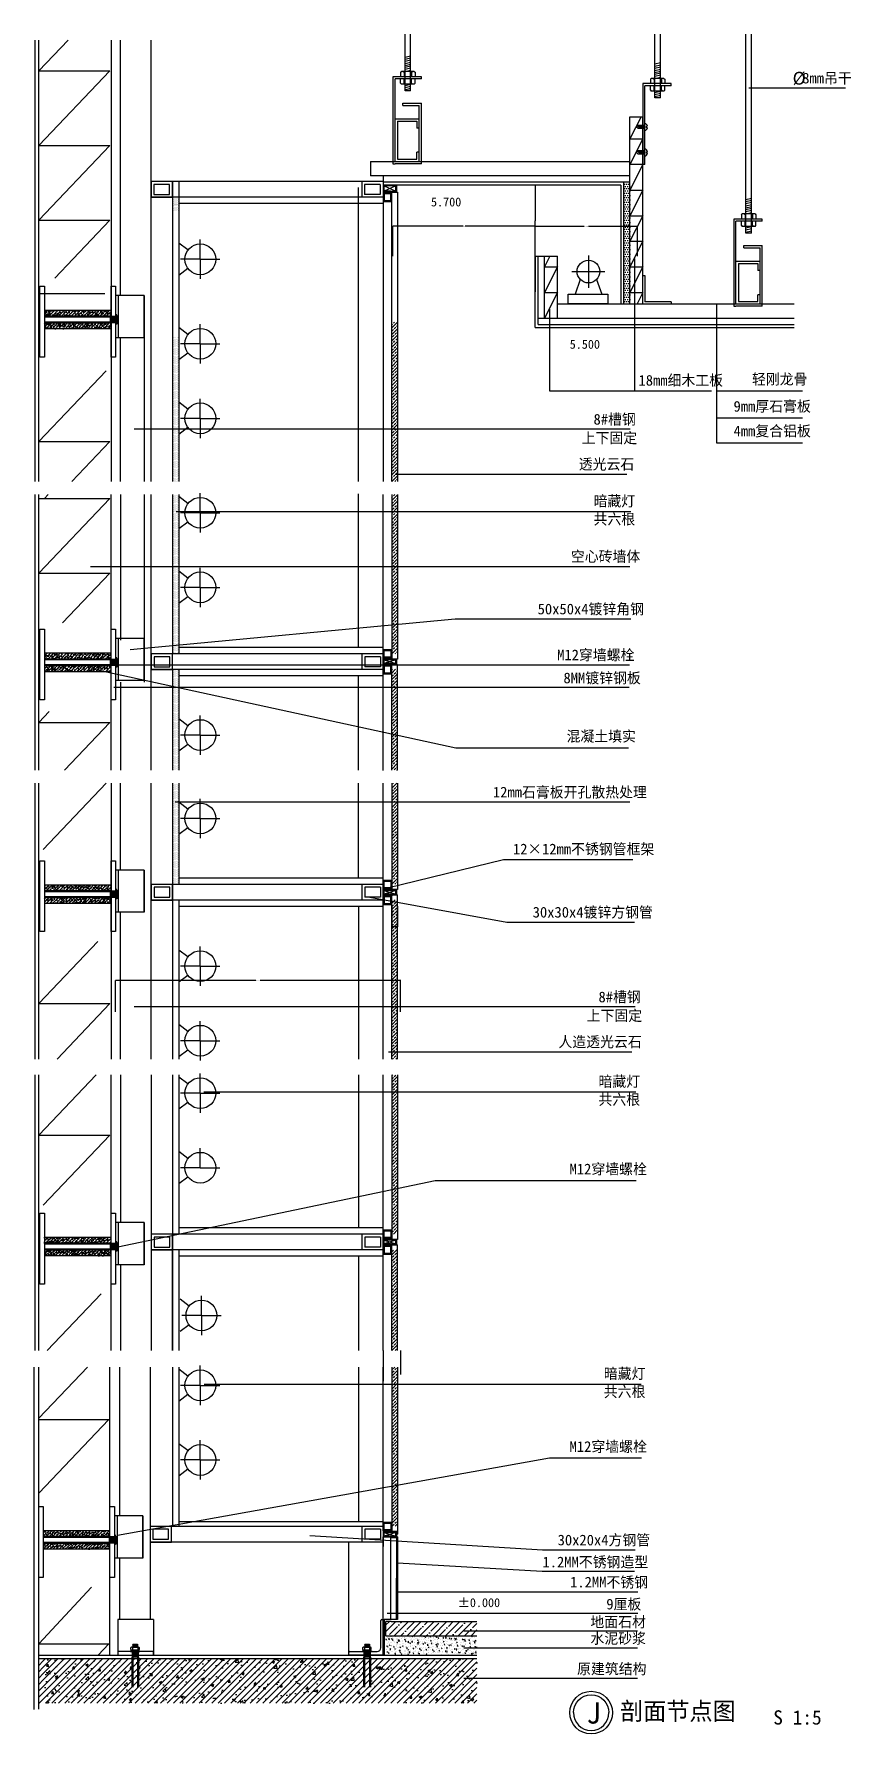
# Model space of a CAD drawing. Header units: metres. Extents: x 179535 to 180682, y 160703 to 163092.
import ezdxf

# ---------------------------------------------------------------- set-up
doc = ezdxf.new("R2010")
doc.units = ezdxf.units.M
for name, color, linetype in [('00', 251, 'Continuous'), ('0节点3', 3, 'Continuous'), ('0节点4', 1, 'Continuous'), ('0节点填充', 251, 'Continuous'), ('10', 8, 'Continuous'), ('12', 1, 'Continuous'), ('18', 4, 'Continuous'), ('20', 1, 'Continuous'), ('3', 2, 'Continuous'), ('5', 3, 'Continuous'), ('7', 7, 'Continuous'), ('8', 7, 'Continuous'), ('HZ', 7, 'Continuous'), ('WINDOW', 3, 'Continuous'), ('家具外线', 1, 'Continuous'), ('看线-15', 8, 'Continuous'), ('立面细', 7, 'Continuous')]:
    doc.layers.add(name, color=color, linetype=linetype)
doc.dimstyles.get("Standard").update_dxf_attribs({"dimtxt": 2.5, "dimasz": 2.5, "dimexe": 1.25, "dimexo": 0.625, "dimtad": 1, "dimcen": 2.5, "dimazin": 3, "dimtfac": 1, "dimtmove": 0, "dimatfit": 3})

msp = doc.modelspace()

# ---------------------------------------------------------------- texts
for s, height, p in [('J', 30, (180310.65, 160717.74)), ('剖面节点图', 25, (180357.89, 160722.77)), ('S 1:5', 20, (180573.09, 160716.38))]:
    msp.add_text(s, height=height).set_placement(p)
at = {"layer": '7'}
for s, height, p in [('5.700', 12.5, (180092.38, 162849.35, -5.67)), ('5.500', 12.5, (180287.21, 162649.35, -5.67)), ('8#槽钢', 15, (180320.65, 162542.76, -5.67)), ('上下固定', 15, (180303.97, 162516.57, -5.67)), ('透光云石', 15, (180299.93, 162479.76, -5.67)), ('暗藏灯', 15, (180320.65, 162427.92, -5.67)), ('共六根', 15, (180320.65, 162402.48, -5.67)), ('空心砖墙体', 15, (180288.88, 162350.11, -5.67)), ('50x50x4镀锌角钢', 15, (180242.18, 162276.21, -5.67)), ('M12穿墙螺栓', 15, (180269.56, 162211.69, -5.67)), ('8MM镀锌钢板', 15, (180278.41, 162179.32, -5.67)), ('混凝土填实', 15, (180282.76, 162097.46, -5.67)), ('12mm石膏板开孔散热处理', 15, (180179.34, 162018.95, -5.67)), ('12×12mm不锈钢管框架', 15, (180207.5, 161939.03, -5.67)), ('30x30x4镀锌方钢管', 15, (180235.2, 161850.21, -5.67)), ('8#槽钢', 15, (180327.62, 161731.16, -5.67)), ('上下固定', 15, (180310.94, 161704.97, -5.67)), ('人造透光云石', 15, (180271.37, 161668.16, -5.67)), ('暗藏灯', 15, (180327.62, 161612.53, -5.67)), ('共六根', 15, (180327.62, 161587.09, -5.67)), ('M12穿墙螺栓', 15, (180287.03, 161489.46, -5.67)), ('暗藏灯', 15, (180335.1, 161202.02, -5.67)), ('共六根', 15, (180335.1, 161176.58, -5.67)), ('M12穿墙螺栓', 15, (180287.03, 161099.49, -5.67)), ('30x20x4方钢管', 15, (180270.25, 160968.18, -5.67)), ('1.2MM不锈钢造型', 15, (180248.97, 160937.28, -5.67)), ('1.2MM不锈钢', 15, (180287.75, 160908.99, -5.67)), ('%%P0.000', 12.5, (180129.96, 160881.41, -5.67)), ('9厘板', 15, (180338.62, 160878.13, -5.67)), ('地面石材', 15, (180316.28, 160853.05, -5.67)), ('水泥砂浆', 15, (180316.28, 160829.97, -5.67)), ('原建筑结构', 15, (180297.55, 160787.26, -5.67))]:
    msp.add_text(s, height=height, dxfattribs=at).set_placement(p)
at = {"layer": '立面细'}
for s, height, p in [('%%c', 18, (180600.31, 163020.42, -5.67)), ('8mm吊干 ', 15, (180613.71, 163022.11, -5.67)), ('18mm细木工板', 15, (180383.82, 162597.51, -5.67)), ('轻刚龙骨', 15, (180543.17, 162599.2, -5.67)), ('9mm厚石膏板', 15, (180517.32, 162561, -5.67)), ('4mm复合铝板', 15, (180517.32, 162526.34, -5.67))]:
    msp.add_text(s, height=height, dxfattribs=at).set_placement(p)

# ---------------------------------------------------------------- blocks, each defined once
blk = doc.blocks.new('HY-4')
at = {"layer": '20'}
for points in [[(-5, 0, -1), (5, 0, -1)], [(-5, 0, 1), (5, 0, 1)]]:
    blk.add_lwpolyline(points, format="xyb", dxfattribs=at)
blk.add_circle((0, 0), 6, dxfattribs=at)
blk.add_circle((0, 0), 6, dxfattribs=at)
blk = doc.blocks.new('A$C51C67223')
at = {"layer": '20'}
for p, q in [((57, 136.46), (57, 45.62)), ((10.19, 90.95), (103.58, 90.95)), ((33.83, 69.09), (19.6, 27.37)), ((80.16, 69.09), (94.4, 27.37))]:
    blk.add_line(p, q, dxfattribs=at)
blk.add_lwpolyline([(0, 27.37), (111.24, 27.37), (111.24, 0), (0, 0)], close=True, dxfattribs=at)
blk.add_circle((57, 90.95), 31.85, dxfattribs=at)
blk = doc.blocks.new('_CLOSEDFILLED')
at = {"color": 0, "linetype": 'BYBLOCK'}
blk.add_solid([(-1, 0.2), (0, 0), (-1, -0.2)], dxfattribs=at)
blk = doc.blocks.new('*D1')
for p, q in [((180043.74, 160979.97), (180043.74, 160983.76)), ((180043.99, 160983.76), (180045.11, 160983.76)), ((180045.36, 160987.55), (180045.36, 160983.76))]:
    blk.add_line(p, q)
at = {"layer": 'Defpoints'}
for p in [(180043.74, 160983.76), (180045.36, 160987.55), (180043.74, 160979.97)]:
    blk.add_point(p, dxfattribs=at)
at = {"layer": '7', "xscale": 0.25, "yscale": 0.25, "rotation": 180}
blk.add_blockref('_CLOSEDFILLED', (180043.74, 160983.76), dxfattribs=at)
at = {"layer": '7', "xscale": 0.25, "yscale": 0.25}
blk.add_blockref('_CLOSEDFILLED', (180045.36, 160983.76), dxfattribs=at)
at = {"layer": '7', "insert": (180044.55, 160984.885), "char_height": 1, "attachment_point": 5}
blk.add_mtext('10', dxfattribs=at)
blk = doc.blocks.new('*D2')
for p, q in [((179846.545, 161761.6), (179649.1, 161761.6)), ((179649.35, 161717.6), (179649.35, 161761.6)), ((180049.99, 161761.6), (179852.545, 161761.6)), ((180049.74, 161717.6), (180049.74, 161761.6))]:
    blk.add_line(p, q)
at = {"layer": 'Defpoints'}
for p in [(180049.74, 161761.6), (179649.35, 161717.6), (180049.74, 161717.6)]:
    blk.add_point(p, dxfattribs=at)
at = {"layer": '7', "xscale": 0.25, "yscale": 0.25}
blk.add_blockref('_CLOSEDFILLED', (179649.35, 161761.6), dxfattribs=at)
at = {"layer": '7', "xscale": 0.25, "yscale": 0.25, "rotation": 180}
blk.add_blockref('_CLOSEDFILLED', (180049.74, 161761.6), dxfattribs=at)
at = {"layer": '7', "insert": (179849.545, 161761.6), "char_height": 1, "attachment_point": 5}
blk.add_mtext('400,39', dxfattribs=at)
blk = doc.blocks.new('*D3')
for p, q in [((180037.35, 161866.02), (180037.35, 161836.96)), ((180045.35, 161866.02), (180045.35, 161836.96)), ((180040.85, 161836.96), (180037.1, 161836.96)), ((180045.6, 161836.96), (180041.85, 161836.96))]:
    blk.add_line(p, q)
at = {"layer": 'Defpoints'}
for p in [(180037.35, 161866.02), (180045.35, 161866.02), (180045.35, 161836.96)]:
    blk.add_point(p, dxfattribs=at)
at = {"layer": '7', "xscale": 0.25, "yscale": 0.25}
blk.add_blockref('_CLOSEDFILLED', (180037.35, 161836.96), dxfattribs=at)
at = {"layer": '7', "xscale": 0.25, "yscale": 0.25, "rotation": 180}
blk.add_blockref('_CLOSEDFILLED', (180045.35, 161836.96), dxfattribs=at)
at = {"layer": '7', "insert": (180041.35, 161836.96), "char_height": 1, "attachment_point": 5}
blk.add_mtext('8', dxfattribs=at)
blk = doc.blocks.new('*D4')
for p, q in [((180043.74, 160979.97), (180043.74, 160922.01)), ((180043.49, 160922.01), (180043.24, 160922.01)), ((180043.74, 160922.01), (180043.79, 160922.01)), ((180043.79, 160864.05), (180043.79, 160922.01)), ((180044.04, 160922.01), (180044.29, 160922.01))]:
    blk.add_line(p, q)
at = {"layer": 'Defpoints'}
for p in [(180043.74, 160979.97), (180043.74, 160922.01), (180043.79, 160864.05)]:
    blk.add_point(p, dxfattribs=at)
at = {"layer": '7', "xscale": 0.25, "yscale": 0.25}
blk.add_blockref('_CLOSEDFILLED', (180043.74, 160922.01), dxfattribs=at)
at = {"layer": '7', "xscale": 0.25, "yscale": 0.25, "rotation": 180}
blk.add_blockref('_CLOSEDFILLED', (180043.79, 160922.01), dxfattribs=at)
at = {"layer": '7', "insert": (180043.765, 160923.135), "char_height": 1, "attachment_point": 5}
blk.add_mtext('0,05', dxfattribs=at)
blk = doc.blocks.new('*D5')
for p, q in [((180238.85, 162779.28), (180238.85, 162821.37)), ((180239.1, 162821.37), (180307.63, 162821.37)), ((180313.63, 162821.37), (180382.16, 162821.37)), ((180382.41, 162779.28), (180382.41, 162821.37))]:
    blk.add_line(p, q)
at = {"layer": 'Defpoints'}
for p in [(180238.85, 162821.37), (180238.85, 162779.28), (180382.41, 162779.28)]:
    blk.add_point(p, dxfattribs=at)
at = {"layer": '7', "xscale": 0.25, "yscale": 0.25, "rotation": 180}
blk.add_blockref('_CLOSEDFILLED', (180238.85, 162821.37), dxfattribs=at)
at = {"layer": '7', "xscale": 0.25, "yscale": 0.25}
blk.add_blockref('_CLOSEDFILLED', (180382.41, 162821.37), dxfattribs=at)
at = {"layer": '7', "insert": (180310.63, 162821.37), "char_height": 1, "attachment_point": 5}
blk.add_mtext('143,56', dxfattribs=at)
blk = doc.blocks.new('*D6')
for p, q in [((180238.85, 162879.21), (180238.85, 162829.25)), ((180238.6, 162829.25), (180238.35, 162829.25)), ((180238.85, 162779.28), (180238.85, 162829.25)), ((180238.85, 162829.25), (180238.85, 162829.25)), ((180239.1, 162829.25), (180239.35, 162829.25))]:
    blk.add_line(p, q)
at = {"layer": 'Defpoints'}
for p in [(180238.85, 162879.21), (180238.85, 162829.25), (180238.85, 162779.28)]:
    blk.add_point(p, dxfattribs=at)
at = {"layer": '7', "xscale": 0.25, "yscale": 0.25}
blk.add_blockref('_CLOSEDFILLED', (180238.85, 162829.25), dxfattribs=at)
at = {"layer": '7', "xscale": 0.25, "yscale": 0.25, "rotation": 180}
blk.add_blockref('_CLOSEDFILLED', (180238.85, 162829.25), dxfattribs=at)
at = {"layer": '7', "insert": (180238.85, 162830.375), "char_height": 1, "attachment_point": 5}
blk.add_mtext('0', dxfattribs=at)
blk = doc.blocks.new('*D7')
for p, q in [((180238.85, 162779.28), (180238.85, 162729.28)), ((180238.6, 162729.28), (180238.35, 162729.28)), ((180238.85, 162679.28), (180238.85, 162729.28)), ((180238.85, 162729.28), (180238.85, 162729.28)), ((180239.1, 162729.28), (180239.35, 162729.28))]:
    blk.add_line(p, q)
at = {"layer": 'Defpoints'}
for p in [(180238.85, 162779.28), (180238.85, 162729.28), (180238.85, 162679.28)]:
    blk.add_point(p, dxfattribs=at)
at = {"layer": '7', "xscale": 0.25, "yscale": 0.25}
blk.add_blockref('_CLOSEDFILLED', (180238.85, 162729.28), dxfattribs=at)
at = {"layer": '7', "xscale": 0.25, "yscale": 0.25, "rotation": 180}
blk.add_blockref('_CLOSEDFILLED', (180238.85, 162729.28), dxfattribs=at)
at = {"layer": '7', "insert": (180238.85, 162730.405), "char_height": 1, "attachment_point": 5}
blk.add_mtext('0', dxfattribs=at)
blk = doc.blocks.new('*D8')
for p, q in [((180137.35, 162821.37), (180038.6, 162821.37)), ((180038.85, 162779.28), (180038.85, 162821.37)), ((180239.1, 162821.37), (180140.35, 162821.37)), ((180238.85, 162779.28), (180238.85, 162821.37))]:
    blk.add_line(p, q)
at = {"layer": 'Defpoints'}
for p in [(180238.85, 162821.37), (180038.85, 162779.28), (180238.85, 162779.28)]:
    blk.add_point(p, dxfattribs=at)
at = {"layer": '7', "xscale": 0.25, "yscale": 0.25}
blk.add_blockref('_CLOSEDFILLED', (180038.85, 162821.37), dxfattribs=at)
at = {"layer": '7', "xscale": 0.25, "yscale": 0.25, "rotation": 180}
blk.add_blockref('_CLOSEDFILLED', (180238.85, 162821.37), dxfattribs=at)
at = {"layer": '7', "insert": (180138.85, 162821.37), "char_height": 1, "attachment_point": 5}
blk.add_mtext('200', dxfattribs=at)

# ---------------------------------------------------------------- dimensions: what is measured, and where the dimension line sits
at = {"layer": '7'}
for base, p1, p2, picture, middle in [((180238.85, 162829.25), (180238.85, 162779.28, -5.67), (180238.85, 162879.21, -5.67), '*D6', (180238.85, 162830.375)), ((180238.85, 162821.37), (180238.85, 162779.28, -5.67), (180038.85, 162779.28, -5.67), '*D8', (180138.85, 162821.37)), ((180238.85, 162821.37), (180238.85, 162779.28, -5.67), (180382.41, 162779.28, -5.67), '*D5', (180310.63, 162821.37)), ((180238.85, 162729.28), (180238.85, 162779.28, -5.67), (180238.85, 162679.28, -5.67), '*D7', (180238.85, 162730.405)), ((180045.35, 161836.96), (180045.35, 161866.02, -5.15), (180037.35, 161866.02, -5.15), '*D3', (180041.35, 161836.96)), ((180049.74, 161761.6), (180049.74, 161717.6, -5.67), (179649.35, 161717.6, -5.67), '*D2', (179849.545, 161761.6)), ((180043.74, 160922.01), (180043.74, 160979.97, -6.49), (180043.79, 160864.05, -6.32), '*D4', (180043.765, 160923.135))]:
    dim = msp.add_linear_dim(base=base, p1=p1, p2=p2, dimstyle='Standard', dxfattribs=at)
    dim.commit()
    dim.dimension.update_dxf_attribs({"geometry": picture, "text_midpoint": middle})
dim = msp.add_linear_dim(base=(180043.74, 160983.76), p1=(180043.74, 160979.97, -6.49), p2=(180045.36, 160987.55, -6.32), text='10', dimstyle='Standard', dxfattribs=at)
dim.commit()
dim.dimension.update_dxf_attribs({"geometry": '*D1', "text_midpoint": (180044.55, 160984.885)})

# ---------------------------------------------------------------- hatches: boundary and pattern name
at = {"layer": '00'}
h = msp.add_hatch(dxfattribs=at)
h.set_pattern_fill('DOTS', scale=2)
h.paths.add_polyline_path([(180371.85, 162740.28), (180362.85, 162740.28), (180362.85, 162712.28), (180371.85, 162712.28)])
h = msp.add_hatch(dxfattribs=at)
h.set_pattern_fill('AR-CONC', scale=0.05)
h.paths.add_polyline_path([(179549.35, 162703.14), (179549.35, 162695.14), (179642.3, 162695.14), (179642.3, 162694.65), (179642.96, 162694.65), (179642.96, 162703.14)])
h = msp.add_hatch(dxfattribs=at)
h.set_pattern_fill('ANSI35')
h.paths.add_polyline_path([(179642.96, 162703.14), (179549.35, 162703.14), (179549.35, 162695.14), (179642.3, 162695.14), (179642.3, 162694.65), (179642.96, 162694.65)])
h = msp.add_hatch(dxfattribs=at)
h.set_pattern_fill('AR-CONC', scale=0.05)
h.paths.add_polyline_path([(179549.35, 162677.54), (179549.35, 162685.54), (179642.3, 162685.54), (179642.3, 162686.04), (179642.96, 162686.04), (179642.96, 162677.54)])
h = msp.add_hatch(dxfattribs=at)
h.set_pattern_fill('ANSI35')
h.paths.add_polyline_path([(179642.96, 162677.54), (179549.35, 162677.54), (179549.35, 162685.54), (179642.3, 162685.54), (179642.3, 162686.04), (179642.96, 162686.04)])
h = msp.add_hatch(dxfattribs=at)
h.set_pattern_fill('AR-CONC', scale=0.05)
h.paths.add_polyline_path([(179549.35, 162221.45), (179549.35, 162213.45), (179642.3, 162213.45), (179642.3, 162212.95), (179642.96, 162212.95), (179642.96, 162221.45)])
h = msp.add_hatch(dxfattribs=at)
h.set_pattern_fill('ANSI35')
h.paths.add_polyline_path([(179642.96, 162221.45), (179549.35, 162221.45), (179549.35, 162213.45), (179642.3, 162213.45), (179642.3, 162212.95), (179642.96, 162212.95)])
h = msp.add_hatch(dxfattribs=at)
h.set_pattern_fill('AR-CONC', scale=0.05)
h.paths.add_polyline_path([(179549.35, 162195.84), (179549.35, 162203.84), (179642.3, 162203.84), (179642.3, 162204.34), (179642.96, 162204.34), (179642.96, 162195.84)])
h = msp.add_hatch(dxfattribs=at)
h.set_pattern_fill('ANSI35')
h.paths.add_polyline_path([(179642.96, 162195.84), (179549.35, 162195.84), (179549.35, 162203.84), (179642.3, 162203.84), (179642.3, 162204.34), (179642.96, 162204.34)])
h = msp.add_hatch(dxfattribs=at)
h.set_pattern_fill('AR-CONC', scale=0.05)
h.paths.add_polyline_path([(179549.35, 161895.88), (179549.35, 161887.88), (179642.3, 161887.88), (179642.3, 161887.38), (179642.96, 161887.38), (179642.96, 161895.88)])
h = msp.add_hatch(dxfattribs=at)
h.set_pattern_fill('ANSI35')
h.paths.add_polyline_path([(179642.96, 161895.88), (179549.35, 161895.88), (179549.35, 161887.88), (179642.3, 161887.88), (179642.3, 161887.38), (179642.96, 161887.38)])
h = msp.add_hatch(dxfattribs=at)
h.set_pattern_fill('AR-CONC', scale=0.05)
h.paths.add_polyline_path([(179549.35, 161870.27), (179549.35, 161878.27), (179642.3, 161878.27), (179642.3, 161878.77), (179642.96, 161878.77), (179642.96, 161870.27)])
h = msp.add_hatch(dxfattribs=at)
h.set_pattern_fill('ANSI35')
h.paths.add_polyline_path([(179642.96, 161870.27), (179549.35, 161870.27), (179549.35, 161878.27), (179642.3, 161878.27), (179642.3, 161878.77), (179642.96, 161878.77)])
h = msp.add_hatch(dxfattribs=at)
h.set_pattern_fill('AR-CONC', scale=0.05)
h.paths.add_polyline_path([(179549.35, 161400.69), (179549.35, 161392.69), (179642.3, 161392.69), (179642.3, 161392.19), (179642.96, 161392.19), (179642.96, 161400.69)])
h = msp.add_hatch(dxfattribs=at)
h.set_pattern_fill('ANSI35')
h.paths.add_polyline_path([(179642.96, 161400.69), (179549.35, 161400.69), (179549.35, 161392.69), (179642.3, 161392.69), (179642.3, 161392.19), (179642.96, 161392.19)])
h = msp.add_hatch(dxfattribs=at)
h.set_pattern_fill('AR-CONC', scale=0.05)
h.paths.add_polyline_path([(179549.35, 161375.08), (179549.35, 161383.08), (179642.3, 161383.08), (179642.3, 161383.58), (179642.96, 161383.58), (179642.96, 161375.08)])
h = msp.add_hatch(dxfattribs=at)
h.set_pattern_fill('ANSI35')
h.paths.add_polyline_path([(179642.96, 161375.08), (179549.35, 161375.08), (179549.35, 161383.08), (179642.3, 161383.08), (179642.3, 161383.58), (179642.96, 161383.58)])
h = msp.add_hatch(dxfattribs=at)
h.set_pattern_fill('AR-CONC', scale=0.05)
h.paths.add_polyline_path([(179547.77, 160988.55), (179547.77, 160980.55), (179640.72, 160980.55), (179640.72, 160980.05), (179641.38, 160980.05), (179641.38, 160988.55)])
h = msp.add_hatch(dxfattribs=at)
h.set_pattern_fill('ANSI35')
h.paths.add_polyline_path([(179641.38, 160988.55), (179547.77, 160988.55), (179547.77, 160980.55), (179640.72, 160980.55), (179640.72, 160980.05), (179641.38, 160980.05)])
h = msp.add_hatch(dxfattribs=at)
h.set_pattern_fill('AR-CONC', scale=0.05)
h.paths.add_polyline_path([(179547.77, 160962.94), (179547.77, 160970.94), (179640.72, 160970.94), (179640.72, 160971.44), (179641.38, 160971.44), (179641.38, 160962.94)])
h = msp.add_hatch(dxfattribs=at)
h.set_pattern_fill('ANSI35')
h.paths.add_polyline_path([(179641.38, 160962.94), (179547.77, 160962.94), (179547.77, 160970.94), (179640.72, 160970.94), (179640.72, 160971.44), (179641.38, 160971.44)])
at = {"layer": '0节点填充'}
h = msp.add_hatch(dxfattribs=at)
h.set_pattern_fill('ANSI33')
h.paths.add_polyline_path([(180045.35, 162686.63), (180037.35, 162686.63), (180037.35, 162462.95), (180045.35, 162462.95)])
h = msp.add_hatch(dxfattribs=at)
h.set_pattern_fill('ANSI33')
h.paths.add_polyline_path([(180045.35, 162220.95), (180037.35, 162220.95), (180037.35, 162444.63), (180045.35, 162444.63)])
h = msp.add_hatch(dxfattribs=at)
h.set_pattern_fill('ANSI33')
h.paths.add_polyline_path([(180045.35, 162057.15), (180037.35, 162057.15), (180037.35, 162198.95), (180045.35, 162198.95)])
h = msp.add_hatch(dxfattribs=at)
h.set_pattern_fill('ANSI33')
h.paths.add_polyline_path([(180045.35, 162038.83), (180037.35, 162038.83), (180037.35, 161897.03), (180045.35, 161897.03)])
h = msp.add_hatch(dxfattribs=at)
h.set_pattern_fill('ANSI33')
h.paths.add_polyline_path([(180045.35, 161875.03), (180037.35, 161875.03), (180037.35, 161651.35), (180045.35, 161651.35)])
h = msp.add_hatch(dxfattribs=at)
h.set_pattern_fill('ANSI33')
h.paths.add_polyline_path([(180045.35, 161405.56), (180037.35, 161405.56), (180037.35, 161629.25), (180045.35, 161629.25)])
h = msp.add_hatch(dxfattribs=at)
h.set_pattern_fill('ANSI33')
h.paths.add_polyline_path([(180045.35, 161241.76), (180037.35, 161241.76), (180037.35, 161383.56), (180045.35, 161383.56)])
h = msp.add_hatch(dxfattribs=at)
h.set_pattern_fill('ANSI33')
h.paths.add_polyline_path([(180045.35, 160995.05), (180037.35, 160995.05), (180037.35, 161218.73), (180045.35, 161218.73)])
h = msp.add_hatch(dxfattribs=at)
h.set_pattern_fill('ANSI35', scale=2)
h.paths.add_polyline_path([(180156.97, 160861.05), (180036.27, 160861.05), (180029.11, 160861.05), (180029.11, 160841.05), (180156.97, 160841.05)])
h = msp.add_hatch(dxfattribs=at)
h.set_pattern_fill('ANSI31', scale=2)
h.paths.add_polyline_path([(179541.38, 160746.37), (179547.77, 160746.37), (179547.77, 160809.05), (179541.38, 160809.05)])
h = msp.add_hatch(dxfattribs=at)
h.set_pattern_fill('ANSI31', scale=2)
h.paths.add_polyline_path([(179547.77, 160809.05), (179547.77, 160746.37), (180156.97, 160746.37), (180156.97, 160809.05)])
h = msp.add_hatch(dxfattribs=at)
h.set_pattern_fill('AR-CONC', scale=0.2)
h.paths.add_polyline_path([(179547.77, 160809.05), (179547.77, 160746.37), (180156.97, 160746.37), (180156.97, 160809.05)])
at = {"layer": '10'}
h = msp.add_hatch(dxfattribs=at)
h.set_pattern_fill('DOTS', scale=2)
h.paths.add_polyline_path([(180371.85, 162883.28), (180362.85, 162883.28), (180362.85, 162740.28), (180371.85, 162740.28)])
at = {"layer": '看线-15'}
h = msp.add_hatch(dxfattribs=at)
h.set_pattern_fill('ANSI38', scale=0.5)
h.paths.add_polyline_path([(179650.3, 162694.65), (179642.3, 162694.65), (179642.3, 162685.84), (179650.3, 162685.84)])
h = msp.add_hatch(dxfattribs=at)
h.set_pattern_fill('ANSI38', scale=0.5)
h.paths.add_polyline_path([(179650.3, 162212.95), (179642.3, 162212.95), (179642.3, 162204.15), (179650.3, 162204.15)])
h = msp.add_hatch(dxfattribs=at)
h.set_pattern_fill('ANSI38', scale=0.5)
h.paths.add_polyline_path([(179650.3, 161887.38), (179642.3, 161887.38), (179642.3, 161878.58), (179650.3, 161878.58)])
h = msp.add_hatch(dxfattribs=at)
h.set_pattern_fill('ANSI38', scale=0.5)
h.paths.add_polyline_path([(179650.3, 161392.19), (179642.3, 161392.19), (179642.3, 161383.39), (179650.3, 161383.39)])
h = msp.add_hatch(dxfattribs=at)
h.set_pattern_fill('ANSI38', scale=0.5)
h.paths.add_polyline_path([(179648.72, 160980.05), (179640.72, 160980.05), (179640.72, 160971.24), (179648.72, 160971.24)])
h = msp.add_hatch(dxfattribs=at)
h.set_pattern_fill('ANSI38', scale=0.5)
h.paths.add_polyline_path([(179672.45, 160819.05), (179672.45, 160811.05), (179681.25, 160811.05), (179681.25, 160819.05)])
h = msp.add_hatch(dxfattribs=at)
h.set_pattern_fill('ANSI38', scale=0.5)
h.paths.add_polyline_path([(179998.18, 160819.05), (179998.18, 160811.05), (180006.98, 160811.05), (180006.98, 160819.05)])

# ---------------------------------------------------------------- linework, layer by layer
at = {"layer": '00'}
for p, q in [((179990.34, 162462.94, -7.23), (179990.34, 162876.09, -7.17)), ((180043.16, 162878.08), (180026.55, 162870.6)), ((180035.38, 162870.6), (180026.55, 162870.6)), ((180043.16, 162878.08), (180026.56, 162878.08)), ((180026.56, 162878.08), (180043.16, 162870.6)), ((179729.16, 162859.45, 1.25), (179729.16, 162859.45, 1.25)), ((179729.16, 162856.28, 1.25), (179729.16, 162856.28, 1.25)), ((179729.16, 162853.1, 1.25), (179729.16, 162853.1, 1.25)), ((179729.16, 162849.93, 1.25), (179729.16, 162849.93, 1.25)), ((179729.16, 162846.75, 1.25), (179729.16, 162846.75, 1.25)), ((179729.16, 162843.58, 1.25), (179729.16, 162843.58, 1.25)), ((179729.96, 162861.04, 1.25), (179729.96, 162861.04, 1.25)), ((179729.96, 162857.86, 1.25), (179729.96, 162857.86, 1.25)), ((179729.96, 162854.69, 1.25), (179729.96, 162854.69, 1.25)), ((179729.96, 162851.99, 1.25), (179729.96, 162851.99, 1.25)), ((179729.96, 162851.51, 1.25), (179729.96, 162851.51, 1.25)), ((179729.96, 162848.34, 1.25), (179729.96, 162848.34, 1.25)), ((179729.96, 162845.16, 1.25), (179729.96, 162845.16, 1.25)), ((179730.75, 162859.45, 1.25), (179730.75, 162859.45, 1.25)), ((179730.75, 162856.28, 1.25), (179730.75, 162856.28, 1.25)), ((179730.75, 162853.1, 1.25), (179730.75, 162853.1, 1.25)), ((179730.75, 162849.93, 1.25), (179730.75, 162849.93, 1.25)), ((179730.75, 162846.75, 1.25), (179730.75, 162846.75, 1.25)), ((179730.75, 162843.58, 1.25), (179730.75, 162843.58, 1.25)), ((179731.55, 162861.04, 1.25), (179731.55, 162861.04, 1.25)), ((179731.55, 162857.86, 1.25), (179731.55, 162857.86, 1.25)), ((179731.55, 162854.69, 1.25), (179731.55, 162854.69, 1.25)), ((179731.55, 162851.99, 1.25), (179731.55, 162851.99, 1.25)), ((179731.55, 162851.51, 1.25), (179731.55, 162851.51, 1.25)), ((179731.55, 162848.34, 1.25), (179731.55, 162848.34, 1.25)), ((179731.55, 162845.16, 1.25), (179731.55, 162845.16, 1.25)), ((179732.34, 162859.45, 1.25), (179732.34, 162859.45, 1.25)), ((179732.34, 162856.28, 1.25), (179732.34, 162856.28, 1.25)), ((179732.34, 162853.1, 1.25), (179732.34, 162853.1, 1.25)), ((179732.34, 162849.93, 1.25), (179732.34, 162849.93, 1.25)), ((179732.34, 162846.75, 1.25), (179732.34, 162846.75, 1.25)), ((179732.34, 162843.58, 1.25), (179732.34, 162843.58, 1.25)), ((179733.13, 162861.04, 1.25), (179733.13, 162861.04, 1.25)), ((179733.13, 162857.86, 1.25), (179733.13, 162857.86, 1.25)), ((179733.13, 162854.69, 1.25), (179733.13, 162854.69, 1.25)), ((179733.13, 162851.99, 1.25), (179733.13, 162851.99, 1.25)), ((179733.13, 162851.51, 1.25), (179733.13, 162851.51, 1.25)), ((179733.13, 162848.34, 1.25), (179733.13, 162848.34, 1.25)), ((179733.13, 162845.16, 1.25), (179733.13, 162845.16, 1.25)), ((179733.93, 162859.45, 1.25), (179733.93, 162859.45, 1.25)), ((179733.93, 162856.28, 1.25), (179733.93, 162856.28, 1.25)), ((179733.93, 162853.1, 1.25), (179733.93, 162853.1, 1.25)), ((179733.93, 162849.93, 1.25), (179733.93, 162849.93, 1.25)), ((179733.93, 162846.75, 1.25), (179733.93, 162846.75, 1.25)), ((179733.93, 162843.58, 1.25), (179733.93, 162843.58, 1.25)), ((179734.72, 162861.04, 1.25), (179734.72, 162861.04, 1.25)), ((179734.72, 162857.86, 1.25), (179734.72, 162857.86, 1.25)), ((179734.72, 162854.69, 1.25), (179734.72, 162854.69, 1.25)), ((179734.72, 162851.99, 1.25), (179734.72, 162851.99, 1.25)), ((179734.72, 162851.51, 1.25), (179734.72, 162851.51, 1.25)), ((179734.72, 162848.34, 1.25), (179734.72, 162848.34, 1.25)), ((179734.72, 162845.16, 1.25), (179734.72, 162845.16, 1.25)), ((179735.51, 162859.45, 1.25), (179735.51, 162859.45, 1.25)), ((179735.51, 162856.28, 1.25), (179735.51, 162856.28, 1.25)), ((179735.51, 162853.1, 1.25), (179735.51, 162853.1, 1.25)), ((179735.51, 162849.93, 1.25), (179735.51, 162849.93, 1.25)), ((179735.51, 162846.75, 1.25), (179735.51, 162846.75, 1.25)), ((179735.51, 162843.58, 1.25), (179735.51, 162843.58, 1.25)), ((179736.31, 162861.04, 1.25), (179736.31, 162861.04, 1.25)), ((179736.31, 162857.86, 1.25), (179736.31, 162857.86, 1.25)), ((179736.31, 162854.69, 1.25), (179736.31, 162854.69, 1.25)), ((179736.31, 162851.99, 1.25), (179736.31, 162851.99, 1.25)), ((179736.31, 162851.51, 1.25), (179736.31, 162851.51, 1.25)), ((179736.31, 162848.34, 1.25), (179736.31, 162848.34, 1.25)), ((179736.31, 162845.16, 1.25), (179736.31, 162845.16, 1.25)), ((179737.1, 162859.45, 1.25), (179737.1, 162859.45, 1.25)), ((179737.1, 162856.28, 1.25), (179737.1, 162856.28, 1.25)), ((179737.1, 162853.1, 1.25), (179737.1, 162853.1, 1.25)), ((179737.1, 162849.93, 1.25), (179737.1, 162849.93, 1.25)), ((179737.1, 162846.75, 1.25), (179737.1, 162846.75, 1.25)), ((179737.1, 162843.58, 1.25), (179737.1, 162843.58, 1.25)), ((179737.9, 162861.04, 1.25), (179737.9, 162861.04, 1.25)), ((179737.9, 162857.86, 1.25), (179737.9, 162857.86, 1.25)), ((179737.9, 162854.69, 1.25), (179737.9, 162854.69, 1.25)), ((179737.9, 162851.99, 1.25), (179737.9, 162851.99, 1.25)), ((179737.9, 162851.51, 1.25), (179737.9, 162851.51, 1.25)), ((179737.9, 162848.34, 1.25), (179737.9, 162848.34, 1.25)), ((179737.9, 162845.16, 1.25), (179737.9, 162845.16, 1.25)), ((179689.35, 162664.87, -5.67), (179689.35, 162724.03, -5.67)), ((179729.36, 162664.52, -5.67), (179729.36, 162664.52, -5.67)), ((179729.36, 162661.35, -5.67), (179729.36, 162661.35, -5.67)), ((179729.36, 162658.17, -5.67), (179729.36, 162658.17, -5.67)), ((179729.36, 162655, -5.67), (179729.36, 162655, -5.67)), ((179730.16, 162662.94, -5.67), (179730.16, 162662.94, -5.67)), ((179730.16, 162659.76, -5.67), (179730.16, 162659.76, -5.67)), ((179730.16, 162656.59, -5.67), (179730.16, 162656.59, -5.67)), ((179730.16, 162653.41, -5.67), (179730.16, 162653.41, -5.67)), ((179730.95, 162664.52, -5.67), (179730.95, 162664.52, -5.67)), ((179730.95, 162661.35, -5.67), (179730.95, 162661.35, -5.67)), ((179730.95, 162658.17, -5.67), (179730.95, 162658.17, -5.67)), ((179730.95, 162655, -5.67), (179730.95, 162655, -5.67)), ((179731.74, 162662.94, -5.67), (179731.74, 162662.94, -5.67)), ((179731.74, 162659.76, -5.67), (179731.74, 162659.76, -5.67)), ((179731.74, 162656.59, -5.67), (179731.74, 162656.59, -5.67)), ((179731.74, 162653.41, -5.67), (179731.74, 162653.41, -5.67)), ((179732.54, 162664.52, -5.67), (179732.54, 162664.52, -5.67)), ((179732.54, 162661.35, -5.67), (179732.54, 162661.35, -5.67)), ((179732.54, 162658.17, -5.67), (179732.54, 162658.17, -5.67)), ((179732.54, 162655, -5.67), (179732.54, 162655, -5.67)), ((179733.33, 162662.94, -5.67), (179733.33, 162662.94, -5.67)), ((179733.33, 162659.76, -5.67), (179733.33, 162659.76, -5.67)), ((179733.33, 162656.59, -5.67), (179733.33, 162656.59, -5.67)), ((179733.33, 162653.41, -5.67), (179733.33, 162653.41, -5.67)), ((179734.12, 162664.52, -5.67), (179734.12, 162664.52, -5.67)), ((179734.12, 162661.35, -5.67), (179734.12, 162661.35, -5.67)), ((179734.12, 162658.17, -5.67), (179734.12, 162658.17, -5.67)), ((179734.12, 162655, -5.67), (179734.12, 162655, -5.67)), ((179734.92, 162662.94, -5.67), (179734.92, 162662.94, -5.67)), ((179734.92, 162659.76, -5.67), (179734.92, 162659.76, -5.67)), ((179734.92, 162656.59, -5.67), (179734.92, 162656.59, -5.67)), ((179734.92, 162653.41, -5.67), (179734.92, 162653.41, -5.67)), ((179735.71, 162664.52, -5.67), (179735.71, 162664.52, -5.67)), ((179735.71, 162661.35, -5.67), (179735.71, 162661.35, -5.67)), ((179735.71, 162658.17, -5.67), (179735.71, 162658.17, -5.67)), ((179735.71, 162655, -5.67), (179735.71, 162655, -5.67)), ((179736.51, 162662.94, -5.67), (179736.51, 162662.94, -5.67)), ((179736.51, 162659.76, -5.67), (179736.51, 162659.76, -5.67)), ((179736.51, 162656.59, -5.67), (179736.51, 162656.59, -5.67)), ((179736.51, 162653.41, -5.67), (179736.51, 162653.41, -5.67)), ((179737.3, 162664.52, -5.67), (179737.3, 162664.52, -5.67)), ((179737.3, 162661.35, -5.67), (179737.3, 162661.35, -5.67)), ((179737.3, 162658.17, -5.67), (179737.3, 162658.17, -5.67)), ((179737.3, 162655, -5.67), (179737.3, 162655, -5.67)), ((179738.09, 162662.94, -5.67), (179738.09, 162662.94, -5.67)), ((179738.09, 162659.76, -5.67), (179738.09, 162659.76, -5.67)), ((179738.09, 162656.59, -5.67), (179738.09, 162656.59, -5.67)), ((179738.09, 162653.41, -5.67), (179738.09, 162653.41, -5.67)), ((179729.36, 162651.82, -5.67), (179729.36, 162651.82, -5.67)), ((179729.36, 162648.65, -5.67), (179729.36, 162648.65, -5.67)), ((179729.36, 162645.47, -5.67), (179729.36, 162645.47, -5.67)), ((179729.36, 162642.3, -5.67), (179729.36, 162642.3, -5.67)), ((179729.36, 162639.12, -5.67), (179729.36, 162639.12, -5.67)), ((179729.36, 162635.95, -5.67), (179729.36, 162635.95, -5.67)), ((179729.36, 162632.77, -5.67), (179729.36, 162632.77, -5.67)), ((179729.36, 162629.6, -5.67), (179729.36, 162629.6, -5.67)), ((179730.16, 162650.24, -5.67), (179730.16, 162650.24, -5.67)), ((179730.16, 162647.06, -5.67), (179730.16, 162647.06, -5.67)), ((179730.16, 162643.89, -5.67), (179730.16, 162643.89, -5.67)), ((179730.16, 162640.71, -5.67), (179730.16, 162640.71, -5.67)), ((179730.16, 162637.54, -5.67), (179730.16, 162637.54, -5.67)), ((179730.16, 162634.36, -5.67), (179730.16, 162634.36, -5.67)), ((179730.16, 162631.19, -5.67), (179730.16, 162631.19, -5.67)), ((179730.95, 162651.82, -5.67), (179730.95, 162651.82, -5.67)), ((179730.95, 162648.65, -5.67), (179730.95, 162648.65, -5.67)), ((179730.95, 162645.47, -5.67), (179730.95, 162645.47, -5.67)), ((179730.95, 162642.3, -5.67), (179730.95, 162642.3, -5.67)), ((179730.95, 162639.12, -5.67), (179730.95, 162639.12, -5.67)), ((179730.95, 162635.95, -5.67), (179730.95, 162635.95, -5.67)), ((179730.95, 162632.77, -5.67), (179730.95, 162632.77, -5.67)), ((179730.95, 162629.6, -5.67), (179730.95, 162629.6, -5.67)), ((179731.74, 162650.24, -5.67), (179731.74, 162650.24, -5.67)), ((179731.74, 162647.06, -5.67), (179731.74, 162647.06, -5.67)), ((179731.74, 162643.89, -5.67), (179731.74, 162643.89, -5.67)), ((179731.74, 162640.71, -5.67), (179731.74, 162640.71, -5.67)), ((179731.74, 162637.54, -5.67), (179731.74, 162637.54, -5.67)), ((179731.74, 162634.36, -5.67), (179731.74, 162634.36, -5.67)), ((179731.74, 162631.19, -5.67), (179731.74, 162631.19, -5.67)), ((179732.54, 162651.82, -5.67), (179732.54, 162651.82, -5.67)), ((179732.54, 162648.65, -5.67), (179732.54, 162648.65, -5.67)), ((179732.54, 162645.47, -5.67), (179732.54, 162645.47, -5.67)), ((179732.54, 162642.3, -5.67), (179732.54, 162642.3, -5.67)), ((179732.54, 162639.12, -5.67), (179732.54, 162639.12, -5.67)), ((179732.54, 162635.95, -5.67), (179732.54, 162635.95, -5.67)), ((179732.54, 162632.77, -5.67), (179732.54, 162632.77, -5.67)), ((179732.54, 162629.6, -5.67), (179732.54, 162629.6, -5.67)), ((179733.33, 162650.24, -5.67), (179733.33, 162650.24, -5.67)), ((179733.33, 162647.06, -5.67), (179733.33, 162647.06, -5.67)), ((179733.33, 162643.89, -5.67), (179733.33, 162643.89, -5.67)), ((179733.33, 162640.71, -5.67), (179733.33, 162640.71, -5.67)), ((179733.33, 162637.54, -5.67), (179733.33, 162637.54, -5.67)), ((179733.33, 162634.36, -5.67), (179733.33, 162634.36, -5.67)), ((179733.33, 162631.19, -5.67), (179733.33, 162631.19, -5.67)), ((179734.12, 162651.82, -5.67), (179734.12, 162651.82, -5.67)), ((179734.12, 162648.65, -5.67), (179734.12, 162648.65, -5.67)), ((179734.12, 162645.47, -5.67), (179734.12, 162645.47, -5.67)), ((179734.12, 162642.3, -5.67), (179734.12, 162642.3, -5.67)), ((179734.12, 162639.12, -5.67), (179734.12, 162639.12, -5.67)), ((179734.12, 162635.95, -5.67), (179734.12, 162635.95, -5.67)), ((179734.12, 162632.77, -5.67), (179734.12, 162632.77, -5.67)), ((179734.12, 162629.6, -5.67), (179734.12, 162629.6, -5.67)), ((179734.92, 162650.24, -5.67), (179734.92, 162650.24, -5.67)), ((179734.92, 162647.06, -5.67), (179734.92, 162647.06, -5.67)), ((179734.92, 162643.89, -5.67), (179734.92, 162643.89, -5.67)), ((179734.92, 162640.71, -5.67), (179734.92, 162640.71, -5.67)), ((179734.92, 162637.54, -5.67), (179734.92, 162637.54, -5.67)), ((179734.92, 162634.36, -5.67), (179734.92, 162634.36, -5.67)), ((179734.92, 162631.19, -5.67), (179734.92, 162631.19, -5.67)), ((179735.71, 162651.82, -5.67), (179735.71, 162651.82, -5.67)), ((179735.71, 162648.65, -5.67), (179735.71, 162648.65, -5.67)), ((179735.71, 162645.47, -5.67), (179735.71, 162645.47, -5.67)), ((179735.71, 162642.3, -5.67), (179735.71, 162642.3, -5.67)), ((179735.71, 162639.12, -5.67), (179735.71, 162639.12, -5.67)), ((179735.71, 162635.95, -5.67), (179735.71, 162635.95, -5.67)), ((179735.71, 162632.77, -5.67), (179735.71, 162632.77, -5.67)), ((179735.71, 162629.6, -5.67), (179735.71, 162629.6, -5.67)), ((179736.51, 162650.24, -5.67), (179736.51, 162650.24, -5.67)), ((179736.51, 162647.06, -5.67), (179736.51, 162647.06, -5.67)), ((179736.51, 162643.89, -5.67), (179736.51, 162643.89, -5.67)), ((179736.51, 162640.71, -5.67), (179736.51, 162640.71, -5.67)), ((179736.51, 162637.54, -5.67), (179736.51, 162637.54, -5.67)), ((179736.51, 162634.36, -5.67), (179736.51, 162634.36, -5.67)), ((179736.51, 162631.19, -5.67), (179736.51, 162631.19, -5.67)), ((179737.3, 162651.82, -5.67), (179737.3, 162651.82, -5.67)), ((179737.3, 162648.65, -5.67), (179737.3, 162648.65, -5.67)), ((179737.3, 162645.47, -5.67), (179737.3, 162645.47, -5.67)), ((179737.3, 162642.3, -5.67), (179737.3, 162642.3, -5.67)), ((179737.3, 162639.12, -5.67), (179737.3, 162639.12, -5.67)), ((179737.3, 162635.95, -5.67), (179737.3, 162635.95, -5.67)), ((179737.3, 162632.77, -5.67), (179737.3, 162632.77, -5.67)), ((179737.3, 162629.6, -5.67), (179737.3, 162629.6, -5.67)), ((179738.09, 162650.24, -5.67), (179738.09, 162650.24, -5.67)), ((179738.09, 162647.06, -5.67), (179738.09, 162647.06, -5.67)), ((179738.09, 162643.89, -5.67), (179738.09, 162643.89, -5.67)), ((179738.09, 162640.71, -5.67), (179738.09, 162640.71, -5.67)), ((179738.09, 162637.54, -5.67), (179738.09, 162637.54, -5.67)), ((179738.09, 162634.36, -5.67), (179738.09, 162634.36, -5.67)), ((179738.09, 162631.19, -5.67), (179738.09, 162631.19, -5.67)), ((179729.36, 162626.42, -5.67), (179729.36, 162626.42, -5.67)), ((179729.36, 162623.25, -5.67), (179729.36, 162623.25, -5.67)), ((179729.36, 162620.07, -5.67), (179729.36, 162620.07, -5.67)), ((179729.36, 162616.9, -5.67), (179729.36, 162616.9, -5.67)), ((179729.36, 162613.72, -5.67), (179729.36, 162613.72, -5.67)), ((179729.36, 162610.55, -5.67), (179729.36, 162610.55, -5.67)), ((179729.36, 162607.37, -5.67), (179729.36, 162607.37, -5.67)), ((179730.16, 162628.01, -5.67), (179730.16, 162628.01, -5.67)), ((179730.16, 162624.84, -5.67), (179730.16, 162624.84, -5.67)), ((179730.16, 162621.66, -5.67), (179730.16, 162621.66, -5.67)), ((179730.16, 162618.49, -5.67), (179730.16, 162618.49, -5.67)), ((179730.16, 162615.31, -5.67), (179730.16, 162615.31, -5.67)), ((179730.16, 162612.14, -5.67), (179730.16, 162612.14, -5.67)), ((179730.16, 162608.96, -5.67), (179730.16, 162608.96, -5.67)), ((179730.16, 162605.79, -5.67), (179730.16, 162605.79, -5.67)), ((179730.95, 162626.42, -5.67), (179730.95, 162626.42, -5.67)), ((179730.95, 162623.25, -5.67), (179730.95, 162623.25, -5.67)), ((179730.95, 162620.07, -5.67), (179730.95, 162620.07, -5.67)), ((179730.95, 162616.9, -5.67), (179730.95, 162616.9, -5.67)), ((179730.95, 162613.72, -5.67), (179730.95, 162613.72, -5.67)), ((179730.95, 162610.55, -5.67), (179730.95, 162610.55, -5.67)), ((179730.95, 162607.37, -5.67), (179730.95, 162607.37, -5.67)), ((179731.74, 162628.01, -5.67), (179731.74, 162628.01, -5.67)), ((179731.74, 162624.84, -5.67), (179731.74, 162624.84, -5.67)), ((179731.74, 162621.66, -5.67), (179731.74, 162621.66, -5.67)), ((179731.74, 162618.49, -5.67), (179731.74, 162618.49, -5.67)), ((179731.74, 162615.31, -5.67), (179731.74, 162615.31, -5.67)), ((179731.74, 162612.14, -5.67), (179731.74, 162612.14, -5.67)), ((179731.74, 162608.96, -5.67), (179731.74, 162608.96, -5.67)), ((179731.74, 162605.79, -5.67), (179731.74, 162605.79, -5.67)), ((179732.54, 162626.42, -5.67), (179732.54, 162626.42, -5.67)), ((179732.54, 162623.25, -5.67), (179732.54, 162623.25, -5.67)), ((179732.54, 162620.07, -5.67), (179732.54, 162620.07, -5.67)), ((179732.54, 162616.9, -5.67), (179732.54, 162616.9, -5.67)), ((179732.54, 162613.72, -5.67), (179732.54, 162613.72, -5.67)), ((179732.54, 162610.55, -5.67), (179732.54, 162610.55, -5.67)), ((179732.54, 162607.37, -5.67), (179732.54, 162607.37, -5.67)), ((179733.33, 162628.01, -5.67), (179733.33, 162628.01, -5.67)), ((179733.33, 162624.84, -5.67), (179733.33, 162624.84, -5.67)), ((179733.33, 162621.66, -5.67), (179733.33, 162621.66, -5.67)), ((179733.33, 162618.49, -5.67), (179733.33, 162618.49, -5.67)), ((179733.33, 162615.31, -5.67), (179733.33, 162615.31, -5.67)), ((179733.33, 162612.14, -5.67), (179733.33, 162612.14, -5.67)), ((179733.33, 162608.96, -5.67), (179733.33, 162608.96, -5.67)), ((179733.33, 162605.79, -5.67), (179733.33, 162605.79, -5.67)), ((179734.12, 162626.42, -5.67), (179734.12, 162626.42, -5.67)), ((179734.12, 162623.25, -5.67), (179734.12, 162623.25, -5.67)), ((179734.12, 162620.07, -5.67), (179734.12, 162620.07, -5.67)), ((179734.12, 162616.9, -5.67), (179734.12, 162616.9, -5.67)), ((179734.12, 162613.72, -5.67), (179734.12, 162613.72, -5.67)), ((179734.12, 162610.55, -5.67), (179734.12, 162610.55, -5.67)), ((179734.12, 162607.37, -5.67), (179734.12, 162607.37, -5.67)), ((179734.92, 162628.01, -5.67), (179734.92, 162628.01, -5.67)), ((179734.92, 162624.84, -5.67), (179734.92, 162624.84, -5.67)), ((179734.92, 162621.66, -5.67), (179734.92, 162621.66, -5.67)), ((179734.92, 162618.49, -5.67), (179734.92, 162618.49, -5.67)), ((179734.92, 162615.31, -5.67), (179734.92, 162615.31, -5.67)), ((179734.92, 162612.14, -5.67), (179734.92, 162612.14, -5.67)), ((179734.92, 162608.96, -5.67), (179734.92, 162608.96, -5.67)), ((179734.92, 162605.79, -5.67), (179734.92, 162605.79, -5.67)), ((179735.71, 162626.42, -5.67), (179735.71, 162626.42, -5.67)), ((179735.71, 162623.25, -5.67), (179735.71, 162623.25, -5.67)), ((179735.71, 162620.07, -5.67), (179735.71, 162620.07, -5.67)), ((179735.71, 162616.9, -5.67), (179735.71, 162616.9, -5.67)), ((179735.71, 162613.72, -5.67), (179735.71, 162613.72, -5.67)), ((179735.71, 162610.55, -5.67), (179735.71, 162610.55, -5.67)), ((179735.71, 162607.37, -5.67), (179735.71, 162607.37, -5.67)), ((179736.51, 162628.01, -5.67), (179736.51, 162628.01, -5.67)), ((179736.51, 162624.84, -5.67), (179736.51, 162624.84, -5.67)), ((179736.51, 162621.66, -5.67), (179736.51, 162621.66, -5.67)), ((179736.51, 162618.49, -5.67), (179736.51, 162618.49, -5.67)), ((179736.51, 162615.31, -5.67), (179736.51, 162615.31, -5.67)), ((179736.51, 162612.14, -5.67), (179736.51, 162612.14, -5.67)), ((179736.51, 162608.96, -5.67), (179736.51, 162608.96, -5.67)), ((179736.51, 162605.79, -5.67), (179736.51, 162605.79, -5.67)), ((179737.3, 162626.42, -5.67), (179737.3, 162626.42, -5.67)), ((179737.3, 162623.25, -5.67), (179737.3, 162623.25, -5.67)), ((179737.3, 162620.07, -5.67), (179737.3, 162620.07, -5.67)), ((179737.3, 162616.9, -5.67), (179737.3, 162616.9, -5.67)), ((179737.3, 162613.72, -5.67), (179737.3, 162613.72, -5.67)), ((179737.3, 162610.55, -5.67), (179737.3, 162610.55, -5.67)), ((179737.3, 162607.37, -5.67), (179737.3, 162607.37, -5.67)), ((179738.09, 162628.01, -5.67), (179738.09, 162628.01, -5.67)), ((179738.09, 162624.84, -5.67), (179738.09, 162624.84, -5.67)), ((179738.09, 162621.66, -5.67), (179738.09, 162621.66, -5.67)), ((179738.09, 162618.49, -5.67), (179738.09, 162618.49, -5.67)), ((179738.09, 162615.31, -5.67), (179738.09, 162615.31, -5.67)), ((179738.09, 162612.14, -5.67), (179738.09, 162612.14, -5.67)), ((179738.09, 162608.96, -5.67), (179738.09, 162608.96, -5.67)), ((179738.09, 162605.79, -5.67), (179738.09, 162605.79, -5.67)), ((179729.36, 162604.2, -5.67), (179729.36, 162604.2, -5.67)), ((179729.36, 162601.02, -5.67), (179729.36, 162601.02, -5.67)), ((179729.36, 162597.85, -5.67), (179729.36, 162597.85, -5.67)), ((179729.36, 162594.67, -5.67), (179729.36, 162594.67, -5.67)), ((179729.36, 162591.5, -5.67), (179729.36, 162591.5, -5.67)), ((179729.36, 162588.32, -5.67), (179729.36, 162588.32, -5.67)), ((179729.36, 162585.15, -5.67), (179729.36, 162585.15, -5.67)), ((179729.36, 162581.97, -5.67), (179729.36, 162581.97, -5.67)), ((179730.16, 162602.61, -5.67), (179730.16, 162602.61, -5.67)), ((179730.16, 162599.44, -5.67), (179730.16, 162599.44, -5.67)), ((179730.16, 162596.26, -5.67), (179730.16, 162596.26, -5.67)), ((179730.16, 162593.09, -5.67), (179730.16, 162593.09, -5.67)), ((179730.16, 162589.91, -5.67), (179730.16, 162589.91, -5.67)), ((179730.16, 162586.74, -5.67), (179730.16, 162586.74, -5.67)), ((179730.16, 162583.56, -5.67), (179730.16, 162583.56, -5.67)), ((179730.95, 162604.2, -5.67), (179730.95, 162604.2, -5.67)), ((179730.95, 162601.02, -5.67), (179730.95, 162601.02, -5.67)), ((179730.95, 162597.85, -5.67), (179730.95, 162597.85, -5.67)), ((179730.95, 162594.67, -5.67), (179730.95, 162594.67, -5.67)), ((179730.95, 162591.5, -5.67), (179730.95, 162591.5, -5.67)), ((179730.95, 162588.32, -5.67), (179730.95, 162588.32, -5.67)), ((179730.95, 162585.15, -5.67), (179730.95, 162585.15, -5.67)), ((179730.95, 162581.97, -5.67), (179730.95, 162581.97, -5.67)), ((179731.74, 162602.61, -5.67), (179731.74, 162602.61, -5.67)), ((179731.74, 162599.44, -5.67), (179731.74, 162599.44, -5.67)), ((179731.74, 162596.26, -5.67), (179731.74, 162596.26, -5.67)), ((179731.74, 162593.09, -5.67), (179731.74, 162593.09, -5.67)), ((179731.74, 162589.91, -5.67), (179731.74, 162589.91, -5.67)), ((179731.74, 162586.74, -5.67), (179731.74, 162586.74, -5.67)), ((179731.74, 162583.56, -5.67), (179731.74, 162583.56, -5.67)), ((179732.54, 162604.2, -5.67), (179732.54, 162604.2, -5.67)), ((179732.54, 162601.02, -5.67), (179732.54, 162601.02, -5.67)), ((179732.54, 162597.85, -5.67), (179732.54, 162597.85, -5.67)), ((179732.54, 162594.67, -5.67), (179732.54, 162594.67, -5.67)), ((179732.54, 162591.5, -5.67), (179732.54, 162591.5, -5.67)), ((179732.54, 162588.32, -5.67), (179732.54, 162588.32, -5.67)), ((179732.54, 162585.15, -5.67), (179732.54, 162585.15, -5.67)), ((179732.54, 162581.97, -5.67), (179732.54, 162581.97, -5.67)), ((179733.33, 162602.61, -5.67), (179733.33, 162602.61, -5.67)), ((179733.33, 162599.44, -5.67), (179733.33, 162599.44, -5.67)), ((179733.33, 162596.26, -5.67), (179733.33, 162596.26, -5.67)), ((179733.33, 162593.09, -5.67), (179733.33, 162593.09, -5.67)), ((179733.33, 162589.91, -5.67), (179733.33, 162589.91, -5.67)), ((179733.33, 162586.74, -5.67), (179733.33, 162586.74, -5.67)), ((179733.33, 162583.56, -5.67), (179733.33, 162583.56, -5.67)), ((179734.12, 162604.2, -5.67), (179734.12, 162604.2, -5.67)), ((179734.12, 162601.02, -5.67), (179734.12, 162601.02, -5.67)), ((179734.12, 162597.85, -5.67), (179734.12, 162597.85, -5.67)), ((179734.12, 162594.67, -5.67), (179734.12, 162594.67, -5.67)), ((179734.12, 162591.5, -5.67), (179734.12, 162591.5, -5.67)), ((179734.12, 162588.32, -5.67), (179734.12, 162588.32, -5.67)), ((179734.12, 162585.15, -5.67), (179734.12, 162585.15, -5.67)), ((179734.12, 162581.97, -5.67), (179734.12, 162581.97, -5.67)), ((179734.92, 162602.61, -5.67), (179734.92, 162602.61, -5.67)), ((179734.92, 162599.44, -5.67), (179734.92, 162599.44, -5.67)), ((179734.92, 162596.26, -5.67), (179734.92, 162596.26, -5.67)), ((179734.92, 162593.09, -5.67), (179734.92, 162593.09, -5.67)), ((179734.92, 162589.91, -5.67), (179734.92, 162589.91, -5.67)), ((179734.92, 162586.74, -5.67), (179734.92, 162586.74, -5.67)), ((179734.92, 162583.56, -5.67), (179734.92, 162583.56, -5.67)), ((179735.71, 162604.2, -5.67), (179735.71, 162604.2, -5.67)), ((179735.71, 162601.02, -5.67), (179735.71, 162601.02, -5.67)), ((179735.71, 162597.85, -5.67), (179735.71, 162597.85, -5.67)), ((179735.71, 162594.67, -5.67), (179735.71, 162594.67, -5.67)), ((179735.71, 162591.5, -5.67), (179735.71, 162591.5, -5.67)), ((179735.71, 162588.32, -5.67), (179735.71, 162588.32, -5.67)), ((179735.71, 162585.15, -5.67), (179735.71, 162585.15, -5.67)), ((179735.71, 162581.97, -5.67), (179735.71, 162581.97, -5.67)), ((179736.51, 162602.61, -5.67), (179736.51, 162602.61, -5.67)), ((179736.51, 162599.44, -5.67), (179736.51, 162599.44, -5.67)), ((179736.51, 162596.26, -5.67), (179736.51, 162596.26, -5.67)), ((179736.51, 162593.09, -5.67), (179736.51, 162593.09, -5.67)), ((179736.51, 162589.91, -5.67), (179736.51, 162589.91, -5.67)), ((179736.51, 162586.74, -5.67), (179736.51, 162586.74, -5.67)), ((179736.51, 162583.56, -5.67), (179736.51, 162583.56, -5.67)), ((179737.3, 162604.2, -5.67), (179737.3, 162604.2, -5.67)), ((179737.3, 162601.02, -5.67), (179737.3, 162601.02, -5.67)), ((179737.3, 162597.85, -5.67), (179737.3, 162597.85, -5.67)), ((179737.3, 162594.67, -5.67), (179737.3, 162594.67, -5.67)), ((179737.3, 162591.5, -5.67), (179737.3, 162591.5, -5.67)), ((179737.3, 162588.32, -5.67), (179737.3, 162588.32, -5.67)), ((179737.3, 162585.15, -5.67), (179737.3, 162585.15, -5.67)), ((179737.3, 162581.97, -5.67), (179737.3, 162581.97, -5.67)), ((179738.09, 162602.61, -5.67), (179738.09, 162602.61, -5.67)), ((179738.09, 162599.44, -5.67), (179738.09, 162599.44, -5.67)), ((179738.09, 162596.26, -5.67), (179738.09, 162596.26, -5.67)), ((179738.09, 162593.09, -5.67), (179738.09, 162593.09, -5.67)), ((179738.09, 162589.91, -5.67), (179738.09, 162589.91, -5.67)), ((179738.09, 162586.74, -5.67), (179738.09, 162586.74, -5.67)), ((179738.09, 162583.56, -5.67), (179738.09, 162583.56, -5.67)), ((179729.36, 162578.8, -5.67), (179729.36, 162578.8, -5.67)), ((179729.36, 162575.62, -5.67), (179729.36, 162575.62, -5.67)), ((179729.36, 162572.45, -5.67), (179729.36, 162572.45, -5.67)), ((179729.36, 162569.27, -5.67), (179729.36, 162569.27, -5.67)), ((179729.36, 162566.1, -5.67), (179729.36, 162566.1, -5.67)), ((179729.36, 162562.92, -5.67), (179729.36, 162562.92, -5.67)), ((179729.36, 162559.75, -5.67), (179729.36, 162559.75, -5.67)), ((179729.36, 162556.57, -5.67), (179729.36, 162556.57, -5.67)), ((179730.16, 162580.39, -5.67), (179730.16, 162580.39, -5.67)), ((179730.16, 162577.21, -5.67), (179730.16, 162577.21, -5.67)), ((179730.16, 162574.04, -5.67), (179730.16, 162574.04, -5.67)), ((179730.16, 162570.86, -5.67), (179730.16, 162570.86, -5.67)), ((179730.16, 162567.69, -5.67), (179730.16, 162567.69, -5.67)), ((179730.16, 162564.51, -5.67), (179730.16, 162564.51, -5.67)), ((179730.16, 162561.34, -5.67), (179730.16, 162561.34, -5.67)), ((179730.16, 162558.16, -5.67), (179730.16, 162558.16, -5.67)), ((179730.95, 162578.8, -5.67), (179730.95, 162578.8, -5.67)), ((179730.95, 162575.62, -5.67), (179730.95, 162575.62, -5.67)), ((179730.95, 162572.45, -5.67), (179730.95, 162572.45, -5.67)), ((179730.95, 162569.27, -5.67), (179730.95, 162569.27, -5.67)), ((179730.95, 162566.1, -5.67), (179730.95, 162566.1, -5.67)), ((179730.95, 162562.92, -5.67), (179730.95, 162562.92, -5.67)), ((179730.95, 162559.75, -5.67), (179730.95, 162559.75, -5.67)), ((179730.95, 162556.57, -5.67), (179730.95, 162556.57, -5.67)), ((179731.74, 162580.39, -5.67), (179731.74, 162580.39, -5.67)), ((179731.74, 162577.21, -5.67), (179731.74, 162577.21, -5.67)), ((179731.74, 162574.04, -5.67), (179731.74, 162574.04, -5.67)), ((179731.74, 162570.86, -5.67), (179731.74, 162570.86, -5.67)), ((179731.74, 162567.69, -5.67), (179731.74, 162567.69, -5.67)), ((179731.74, 162564.51, -5.67), (179731.74, 162564.51, -5.67)), ((179731.74, 162561.34, -5.67), (179731.74, 162561.34, -5.67)), ((179731.74, 162558.16, -5.67), (179731.74, 162558.16, -5.67)), ((179732.54, 162578.8, -5.67), (179732.54, 162578.8, -5.67)), ((179732.54, 162575.62, -5.67), (179732.54, 162575.62, -5.67)), ((179732.54, 162572.45, -5.67), (179732.54, 162572.45, -5.67)), ((179732.54, 162569.27, -5.67), (179732.54, 162569.27, -5.67)), ((179732.54, 162566.1, -5.67), (179732.54, 162566.1, -5.67)), ((179732.54, 162562.92, -5.67), (179732.54, 162562.92, -5.67)), ((179732.54, 162559.75, -5.67), (179732.54, 162559.75, -5.67)), ((179732.54, 162556.57, -5.67), (179732.54, 162556.57, -5.67)), ((179733.33, 162580.39, -5.67), (179733.33, 162580.39, -5.67)), ((179733.33, 162577.21, -5.67), (179733.33, 162577.21, -5.67)), ((179733.33, 162574.04, -5.67), (179733.33, 162574.04, -5.67)), ((179733.33, 162570.86, -5.67), (179733.33, 162570.86, -5.67)), ((179733.33, 162567.69, -5.67), (179733.33, 162567.69, -5.67)), ((179733.33, 162564.51, -5.67), (179733.33, 162564.51, -5.67)), ((179733.33, 162561.34, -5.67), (179733.33, 162561.34, -5.67)), ((179733.33, 162558.16, -5.67), (179733.33, 162558.16, -5.67)), ((179734.12, 162578.8, -5.67), (179734.12, 162578.8, -5.67)), ((179734.12, 162575.62, -5.67), (179734.12, 162575.62, -5.67)), ((179734.12, 162572.45, -5.67), (179734.12, 162572.45, -5.67)), ((179734.12, 162569.27, -5.67), (179734.12, 162569.27, -5.67)), ((179734.12, 162566.1, -5.67), (179734.12, 162566.1, -5.67)), ((179734.12, 162562.92, -5.67), (179734.12, 162562.92, -5.67)), ((179734.12, 162559.75, -5.67), (179734.12, 162559.75, -5.67)), ((179734.12, 162556.57, -5.67), (179734.12, 162556.57, -5.67)), ((179734.92, 162580.39, -5.67), (179734.92, 162580.39, -5.67)), ((179734.92, 162577.21, -5.67), (179734.92, 162577.21, -5.67)), ((179734.92, 162574.04, -5.67), (179734.92, 162574.04, -5.67)), ((179734.92, 162570.86, -5.67), (179734.92, 162570.86, -5.67)), ((179734.92, 162567.69, -5.67), (179734.92, 162567.69, -5.67)), ((179734.92, 162564.51, -5.67), (179734.92, 162564.51, -5.67)), ((179734.92, 162561.34, -5.67), (179734.92, 162561.34, -5.67)), ((179734.92, 162558.16, -5.67), (179734.92, 162558.16, -5.67)), ((179735.71, 162578.8, -5.67), (179735.71, 162578.8, -5.67)), ((179735.71, 162575.62, -5.67), (179735.71, 162575.62, -5.67)), ((179735.71, 162572.45, -5.67), (179735.71, 162572.45, -5.67)), ((179735.71, 162569.27, -5.67), (179735.71, 162569.27, -5.67)), ((179735.71, 162566.1, -5.67), (179735.71, 162566.1, -5.67)), ((179735.71, 162562.92, -5.67), (179735.71, 162562.92, -5.67)), ((179735.71, 162559.75, -5.67), (179735.71, 162559.75, -5.67)), ((179735.71, 162556.57, -5.67), (179735.71, 162556.57, -5.67)), ((179736.51, 162580.39, -5.67), (179736.51, 162580.39, -5.67)), ((179736.51, 162577.21, -5.67), (179736.51, 162577.21, -5.67)), ((179736.51, 162574.04, -5.67), (179736.51, 162574.04, -5.67)), ((179736.51, 162570.86, -5.67), (179736.51, 162570.86, -5.67)), ((179736.51, 162567.69, -5.67), (179736.51, 162567.69, -5.67)), ((179736.51, 162564.51, -5.67), (179736.51, 162564.51, -5.67)), ((179736.51, 162561.34, -5.67), (179736.51, 162561.34, -5.67)), ((179736.51, 162558.16, -5.67), (179736.51, 162558.16, -5.67)), ((179737.3, 162578.8, -5.67), (179737.3, 162578.8, -5.67)), ((179737.3, 162575.62, -5.67), (179737.3, 162575.62, -5.67)), ((179737.3, 162572.45, -5.67), (179737.3, 162572.45, -5.67)), ((179737.3, 162569.27, -5.67), (179737.3, 162569.27, -5.67)), ((179737.3, 162566.1, -5.67), (179737.3, 162566.1, -5.67)), ((179737.3, 162562.92, -5.67), (179737.3, 162562.92, -5.67)), ((179737.3, 162559.75, -5.67), (179737.3, 162559.75, -5.67)), ((179737.3, 162556.57, -5.67), (179737.3, 162556.57, -5.67)), ((179738.09, 162580.39, -5.67), (179738.09, 162580.39, -5.67)), ((179738.09, 162577.21, -5.67), (179738.09, 162577.21, -5.67)), ((179738.09, 162574.04, -5.67), (179738.09, 162574.04, -5.67)), ((179738.09, 162570.86, -5.67), (179738.09, 162570.86, -5.67)), ((179738.09, 162567.69, -5.67), (179738.09, 162567.69, -5.67)), ((179738.09, 162564.51, -5.67), (179738.09, 162564.51, -5.67)), ((179738.09, 162561.34, -5.67), (179738.09, 162561.34, -5.67)), ((179738.09, 162558.16, -5.67), (179738.09, 162558.16, -5.67)), ((179729.36, 162553.4, -5.67), (179729.36, 162553.4, -5.67)), ((179729.36, 162550.22, -5.67), (179729.36, 162550.22, -5.67)), ((179729.36, 162547.05, -5.67), (179729.36, 162547.05, -5.67)), ((179729.36, 162543.87, -5.67), (179729.36, 162543.87, -5.67)), ((179729.36, 162540.7, -5.67), (179729.36, 162540.7, -5.67)), ((179729.36, 162537.52, -5.67), (179729.36, 162537.52, -5.67)), ((179729.36, 162534.35, -5.67), (179729.36, 162534.35, -5.67)), ((179730.16, 162554.99, -5.67), (179730.16, 162554.99, -5.67)), ((179730.16, 162551.81, -5.67), (179730.16, 162551.81, -5.67)), ((179730.16, 162548.64, -5.67), (179730.16, 162548.64, -5.67)), ((179730.16, 162545.46, -5.67), (179730.16, 162545.46, -5.67)), ((179730.16, 162542.29, -5.67), (179730.16, 162542.29, -5.67)), ((179730.16, 162539.11, -5.67), (179730.16, 162539.11, -5.67)), ((179730.16, 162535.94, -5.67), (179730.16, 162535.94, -5.67)), ((179730.16, 162532.76, -5.67), (179730.16, 162532.76, -5.67)), ((179730.95, 162553.4, -5.67), (179730.95, 162553.4, -5.67)), ((179730.95, 162550.22, -5.67), (179730.95, 162550.22, -5.67)), ((179730.95, 162547.05, -5.67), (179730.95, 162547.05, -5.67)), ((179730.95, 162543.87, -5.67), (179730.95, 162543.87, -5.67)), ((179730.95, 162540.7, -5.67), (179730.95, 162540.7, -5.67)), ((179730.95, 162537.52, -5.67), (179730.95, 162537.52, -5.67)), ((179730.95, 162534.35, -5.67), (179730.95, 162534.35, -5.67)), ((179731.74, 162554.99, -5.67), (179731.74, 162554.99, -5.67)), ((179731.74, 162551.81, -5.67), (179731.74, 162551.81, -5.67)), ((179731.74, 162548.64, -5.67), (179731.74, 162548.64, -5.67)), ((179731.74, 162545.46, -5.67), (179731.74, 162545.46, -5.67)), ((179731.74, 162542.29, -5.67), (179731.74, 162542.29, -5.67)), ((179731.74, 162539.11, -5.67), (179731.74, 162539.11, -5.67)), ((179731.74, 162535.94, -5.67), (179731.74, 162535.94, -5.67)), ((179731.74, 162532.76, -5.67), (179731.74, 162532.76, -5.67)), ((179732.54, 162553.4, -5.67), (179732.54, 162553.4, -5.67)), ((179732.54, 162550.22, -5.67), (179732.54, 162550.22, -5.67)), ((179732.54, 162547.05, -5.67), (179732.54, 162547.05, -5.67)), ((179732.54, 162543.87, -5.67), (179732.54, 162543.87, -5.67)), ((179732.54, 162540.7, -5.67), (179732.54, 162540.7, -5.67)), ((179732.54, 162537.52, -5.67), (179732.54, 162537.52, -5.67)), ((179732.54, 162534.35, -5.67), (179732.54, 162534.35, -5.67)), ((179733.33, 162554.99, -5.67), (179733.33, 162554.99, -5.67)), ((179733.33, 162551.81, -5.67), (179733.33, 162551.81, -5.67)), ((179733.33, 162548.64, -5.67), (179733.33, 162548.64, -5.67)), ((179733.33, 162545.46, -5.67), (179733.33, 162545.46, -5.67)), ((179733.33, 162542.29, -5.67), (179733.33, 162542.29, -5.67)), ((179733.33, 162539.11, -5.67), (179733.33, 162539.11, -5.67)), ((179733.33, 162535.94, -5.67), (179733.33, 162535.94, -5.67)), ((179733.33, 162532.76, -5.67), (179733.33, 162532.76, -5.67)), ((179734.12, 162553.4, -5.67), (179734.12, 162553.4, -5.67)), ((179734.12, 162550.22, -5.67), (179734.12, 162550.22, -5.67)), ((179734.12, 162547.05, -5.67), (179734.12, 162547.05, -5.67)), ((179734.12, 162543.87, -5.67), (179734.12, 162543.87, -5.67)), ((179734.12, 162540.7, -5.67), (179734.12, 162540.7, -5.67)), ((179734.12, 162537.52, -5.67), (179734.12, 162537.52, -5.67)), ((179734.12, 162534.35, -5.67), (179734.12, 162534.35, -5.67)), ((179734.92, 162554.99, -5.67), (179734.92, 162554.99, -5.67)), ((179734.92, 162551.81, -5.67), (179734.92, 162551.81, -5.67)), ((179734.92, 162548.64, -5.67), (179734.92, 162548.64, -5.67)), ((179734.92, 162545.46, -5.67), (179734.92, 162545.46, -5.67)), ((179734.92, 162542.29, -5.67), (179734.92, 162542.29, -5.67)), ((179734.92, 162539.11, -5.67), (179734.92, 162539.11, -5.67)), ((179734.92, 162535.94, -5.67), (179734.92, 162535.94, -5.67)), ((179734.92, 162532.76, -5.67), (179734.92, 162532.76, -5.67)), ((179735.71, 162553.4, -5.67), (179735.71, 162553.4, -5.67)), ((179735.71, 162550.22, -5.67), (179735.71, 162550.22, -5.67)), ((179735.71, 162547.05, -5.67), (179735.71, 162547.05, -5.67)), ((179735.71, 162543.87, -5.67), (179735.71, 162543.87, -5.67)), ((179735.71, 162540.7, -5.67), (179735.71, 162540.7, -5.67)), ((179735.71, 162537.52, -5.67), (179735.71, 162537.52, -5.67)), ((179735.71, 162534.35, -5.67), (179735.71, 162534.35, -5.67)), ((179736.51, 162554.99, -5.67), (179736.51, 162554.99, -5.67)), ((179736.51, 162551.81, -5.67), (179736.51, 162551.81, -5.67)), ((179736.51, 162548.64, -5.67), (179736.51, 162548.64, -5.67)), ((179736.51, 162545.46, -5.67), (179736.51, 162545.46, -5.67)), ((179736.51, 162542.29, -5.67), (179736.51, 162542.29, -5.67)), ((179736.51, 162539.11, -5.67), (179736.51, 162539.11, -5.67)), ((179736.51, 162535.94, -5.67), (179736.51, 162535.94, -5.67)), ((179736.51, 162532.76, -5.67), (179736.51, 162532.76, -5.67)), ((179737.3, 162553.4, -5.67), (179737.3, 162553.4, -5.67)), ((179737.3, 162550.22, -5.67), (179737.3, 162550.22, -5.67)), ((179737.3, 162547.05, -5.67), (179737.3, 162547.05, -5.67)), ((179737.3, 162543.87, -5.67), (179737.3, 162543.87, -5.67)), ((179737.3, 162540.7, -5.67), (179737.3, 162540.7, -5.67)), ((179737.3, 162537.52, -5.67), (179737.3, 162537.52, -5.67)), ((179737.3, 162534.35, -5.67), (179737.3, 162534.35, -5.67)), ((179738.09, 162554.99, -5.67), (179738.09, 162554.99, -5.67)), ((179738.09, 162551.81, -5.67), (179738.09, 162551.81, -5.67)), ((179738.09, 162548.64, -5.67), (179738.09, 162548.64, -5.67)), ((179738.09, 162545.46, -5.67), (179738.09, 162545.46, -5.67)), ((179738.09, 162542.29, -5.67), (179738.09, 162542.29, -5.67)), ((179738.09, 162539.11, -5.67), (179738.09, 162539.11, -5.67)), ((179738.09, 162535.94, -5.67), (179738.09, 162535.94, -5.67)), ((179738.09, 162532.76, -5.67), (179738.09, 162532.76, -5.67)), ((179729.36, 162531.17, -5.67), (179729.36, 162531.17, -5.67)), ((179729.36, 162528, -5.67), (179729.36, 162528, -5.67)), ((179729.36, 162524.82, -5.67), (179729.36, 162524.82, -5.67)), ((179729.36, 162521.65, -5.67), (179729.36, 162521.65, -5.67)), ((179729.36, 162518.47, -5.67), (179729.36, 162518.47, -5.67)), ((179729.36, 162515.3, -5.67), (179729.36, 162515.3, -5.67)), ((179729.36, 162512.12, -5.67), (179729.36, 162512.12, -5.67)), ((179729.36, 162508.95, -5.67), (179729.36, 162508.95, -5.67)), ((179730.16, 162529.59, -5.67), (179730.16, 162529.59, -5.67)), ((179730.16, 162526.41, -5.67), (179730.16, 162526.41, -5.67)), ((179730.16, 162523.24, -5.67), (179730.16, 162523.24, -5.67)), ((179730.16, 162520.06, -5.67), (179730.16, 162520.06, -5.67)), ((179730.16, 162516.89, -5.67), (179730.16, 162516.89, -5.67)), ((179730.16, 162513.71, -5.67), (179730.16, 162513.71, -5.67)), ((179730.16, 162510.54, -5.67), (179730.16, 162510.54, -5.67)), ((179730.95, 162531.17, -5.67), (179730.95, 162531.17, -5.67)), ((179730.95, 162528, -5.67), (179730.95, 162528, -5.67)), ((179730.95, 162524.82, -5.67), (179730.95, 162524.82, -5.67)), ((179730.95, 162521.65, -5.67), (179730.95, 162521.65, -5.67)), ((179730.95, 162518.47, -5.67), (179730.95, 162518.47, -5.67)), ((179730.95, 162515.3, -5.67), (179730.95, 162515.3, -5.67)), ((179730.95, 162512.12, -5.67), (179730.95, 162512.12, -5.67)), ((179730.95, 162508.95, -5.67), (179730.95, 162508.95, -5.67)), ((179731.74, 162529.59, -5.67), (179731.74, 162529.59, -5.67)), ((179731.74, 162526.41, -5.67), (179731.74, 162526.41, -5.67)), ((179731.74, 162523.24, -5.67), (179731.74, 162523.24, -5.67)), ((179731.74, 162520.06, -5.67), (179731.74, 162520.06, -5.67)), ((179731.74, 162516.89, -5.67), (179731.74, 162516.89, -5.67)), ((179731.74, 162513.71, -5.67), (179731.74, 162513.71, -5.67)), ((179731.74, 162510.54, -5.67), (179731.74, 162510.54, -5.67)), ((179732.54, 162531.17, -5.67), (179732.54, 162531.17, -5.67)), ((179732.54, 162528, -5.67), (179732.54, 162528, -5.67)), ((179732.54, 162524.82, -5.67), (179732.54, 162524.82, -5.67)), ((179732.54, 162521.65, -5.67), (179732.54, 162521.65, -5.67)), ((179732.54, 162518.47, -5.67), (179732.54, 162518.47, -5.67)), ((179732.54, 162515.3, -5.67), (179732.54, 162515.3, -5.67)), ((179732.54, 162512.12, -5.67), (179732.54, 162512.12, -5.67)), ((179732.54, 162508.95, -5.67), (179732.54, 162508.95, -5.67)), ((179733.33, 162529.59, -5.67), (179733.33, 162529.59, -5.67)), ((179733.33, 162526.41, -5.67), (179733.33, 162526.41, -5.67)), ((179733.33, 162523.24, -5.67), (179733.33, 162523.24, -5.67)), ((179733.33, 162520.06, -5.67), (179733.33, 162520.06, -5.67)), ((179733.33, 162516.89, -5.67), (179733.33, 162516.89, -5.67)), ((179733.33, 162513.71, -5.67), (179733.33, 162513.71, -5.67)), ((179733.33, 162510.54, -5.67), (179733.33, 162510.54, -5.67)), ((179734.12, 162531.17, -5.67), (179734.12, 162531.17, -5.67)), ((179734.12, 162528, -5.67), (179734.12, 162528, -5.67)), ((179734.12, 162524.82, -5.67), (179734.12, 162524.82, -5.67)), ((179734.12, 162521.65, -5.67), (179734.12, 162521.65, -5.67)), ((179734.12, 162518.47, -5.67), (179734.12, 162518.47, -5.67)), ((179734.12, 162515.3, -5.67), (179734.12, 162515.3, -5.67)), ((179734.12, 162512.12, -5.67), (179734.12, 162512.12, -5.67)), ((179734.12, 162508.95, -5.67), (179734.12, 162508.95, -5.67)), ((179734.92, 162529.59, -5.67), (179734.92, 162529.59, -5.67)), ((179734.92, 162526.41, -5.67), (179734.92, 162526.41, -5.67)), ((179734.92, 162523.24, -5.67), (179734.92, 162523.24, -5.67)), ((179734.92, 162520.06, -5.67), (179734.92, 162520.06, -5.67)), ((179734.92, 162516.89, -5.67), (179734.92, 162516.89, -5.67)), ((179734.92, 162513.71, -5.67), (179734.92, 162513.71, -5.67)), ((179734.92, 162510.54, -5.67), (179734.92, 162510.54, -5.67)), ((179735.71, 162531.17, -5.67), (179735.71, 162531.17, -5.67)), ((179735.71, 162528, -5.67), (179735.71, 162528, -5.67)), ((179735.71, 162524.82, -5.67), (179735.71, 162524.82, -5.67)), ((179735.71, 162521.65, -5.67), (179735.71, 162521.65, -5.67)), ((179735.71, 162518.47, -5.67), (179735.71, 162518.47, -5.67)), ((179735.71, 162515.3, -5.67), (179735.71, 162515.3, -5.67)), ((179735.71, 162512.12, -5.67), (179735.71, 162512.12, -5.67)), ((179735.71, 162508.95, -5.67), (179735.71, 162508.95, -5.67)), ((179736.51, 162529.59, -5.67), (179736.51, 162529.59, -5.67)), ((179736.51, 162526.41, -5.67), (179736.51, 162526.41, -5.67)), ((179736.51, 162523.24, -5.67), (179736.51, 162523.24, -5.67)), ((179736.51, 162520.06, -5.67), (179736.51, 162520.06, -5.67)), ((179736.51, 162516.89, -5.67), (179736.51, 162516.89, -5.67)), ((179736.51, 162513.71, -5.67), (179736.51, 162513.71, -5.67)), ((179736.51, 162510.54, -5.67), (179736.51, 162510.54, -5.67)), ((179737.3, 162531.17, -5.67), (179737.3, 162531.17, -5.67)), ((179737.3, 162528, -5.67), (179737.3, 162528, -5.67)), ((179737.3, 162524.82, -5.67), (179737.3, 162524.82, -5.67)), ((179737.3, 162521.65, -5.67), (179737.3, 162521.65, -5.67)), ((179737.3, 162518.47, -5.67), (179737.3, 162518.47, -5.67)), ((179737.3, 162515.3, -5.67), (179737.3, 162515.3, -5.67)), ((179737.3, 162512.12, -5.67), (179737.3, 162512.12, -5.67)), ((179737.3, 162508.95, -5.67), (179737.3, 162508.95, -5.67)), ((179738.09, 162529.59, -5.67), (179738.09, 162529.59, -5.67)), ((179738.09, 162526.41, -5.67), (179738.09, 162526.41, -5.67)), ((179738.09, 162523.24, -5.67), (179738.09, 162523.24, -5.67)), ((179738.09, 162520.06, -5.67), (179738.09, 162520.06, -5.67)), ((179738.09, 162516.89, -5.67), (179738.09, 162516.89, -5.67)), ((179738.09, 162513.71, -5.67), (179738.09, 162513.71, -5.67)), ((179738.09, 162510.54, -5.67), (179738.09, 162510.54, -5.67)), ((179729.36, 162505.77, -5.67), (179729.36, 162505.77, -5.67)), ((179729.36, 162502.6, -5.67), (179729.36, 162502.6, -5.67)), ((179729.36, 162499.42, -5.67), (179729.36, 162499.42, -5.67)), ((179729.36, 162496.25, -5.67), (179729.36, 162496.25, -5.67)), ((179729.36, 162493.07, -5.67), (179729.36, 162493.07, -5.67)), ((179729.36, 162489.9, -5.67), (179729.36, 162489.9, -5.67)), ((179729.36, 162486.72, -5.67), (179729.36, 162486.72, -5.67)), ((179730.16, 162507.36, -5.67), (179730.16, 162507.36, -5.67)), ((179730.16, 162504.19, -5.67), (179730.16, 162504.19, -5.67)), ((179730.16, 162501.01, -5.67), (179730.16, 162501.01, -5.67)), ((179730.16, 162497.84, -5.67), (179730.16, 162497.84, -5.67)), ((179730.16, 162494.66, -5.67), (179730.16, 162494.66, -5.67)), ((179730.16, 162491.49, -5.67), (179730.16, 162491.49, -5.67)), ((179730.16, 162488.31, -5.67), (179730.16, 162488.31, -5.67)), ((179730.16, 162485.14, -5.67), (179730.16, 162485.14, -5.67)), ((179730.95, 162505.77, -5.67), (179730.95, 162505.77, -5.67)), ((179730.95, 162502.6, -5.67), (179730.95, 162502.6, -5.67)), ((179730.95, 162499.42, -5.67), (179730.95, 162499.42, -5.67)), ((179730.95, 162496.25, -5.67), (179730.95, 162496.25, -5.67)), ((179730.95, 162493.07, -5.67), (179730.95, 162493.07, -5.67)), ((179730.95, 162489.9, -5.67), (179730.95, 162489.9, -5.67)), ((179730.95, 162486.72, -5.67), (179730.95, 162486.72, -5.67)), ((179731.74, 162507.36, -5.67), (179731.74, 162507.36, -5.67)), ((179731.74, 162504.19, -5.67), (179731.74, 162504.19, -5.67)), ((179731.74, 162501.01, -5.67), (179731.74, 162501.01, -5.67)), ((179731.74, 162497.84, -5.67), (179731.74, 162497.84, -5.67)), ((179731.74, 162494.66, -5.67), (179731.74, 162494.66, -5.67)), ((179731.74, 162491.49, -5.67), (179731.74, 162491.49, -5.67)), ((179731.74, 162488.31, -5.67), (179731.74, 162488.31, -5.67)), ((179731.74, 162485.14, -5.67), (179731.74, 162485.14, -5.67)), ((179732.54, 162505.77, -5.67), (179732.54, 162505.77, -5.67)), ((179732.54, 162502.6, -5.67), (179732.54, 162502.6, -5.67)), ((179732.54, 162499.42, -5.67), (179732.54, 162499.42, -5.67)), ((179732.54, 162496.25, -5.67), (179732.54, 162496.25, -5.67)), ((179732.54, 162493.07, -5.67), (179732.54, 162493.07, -5.67)), ((179732.54, 162489.9, -5.67), (179732.54, 162489.9, -5.67)), ((179732.54, 162486.72, -5.67), (179732.54, 162486.72, -5.67)), ((179733.33, 162507.36, -5.67), (179733.33, 162507.36, -5.67)), ((179733.33, 162504.19, -5.67), (179733.33, 162504.19, -5.67)), ((179733.33, 162501.01, -5.67), (179733.33, 162501.01, -5.67)), ((179733.33, 162497.84, -5.67), (179733.33, 162497.84, -5.67)), ((179733.33, 162494.66, -5.67), (179733.33, 162494.66, -5.67)), ((179733.33, 162491.49, -5.67), (179733.33, 162491.49, -5.67)), ((179733.33, 162488.31, -5.67), (179733.33, 162488.31, -5.67)), ((179733.33, 162485.14, -5.67), (179733.33, 162485.14, -5.67)), ((179734.12, 162505.77, -5.67), (179734.12, 162505.77, -5.67)), ((179734.12, 162502.6, -5.67), (179734.12, 162502.6, -5.67)), ((179734.12, 162499.42, -5.67), (179734.12, 162499.42, -5.67)), ((179734.12, 162496.25, -5.67), (179734.12, 162496.25, -5.67)), ((179734.12, 162493.07, -5.67), (179734.12, 162493.07, -5.67)), ((179734.12, 162489.9, -5.67), (179734.12, 162489.9, -5.67)), ((179734.12, 162486.72, -5.67), (179734.12, 162486.72, -5.67)), ((179734.92, 162507.36, -5.67), (179734.92, 162507.36, -5.67)), ((179734.92, 162504.19, -5.67), (179734.92, 162504.19, -5.67)), ((179734.92, 162501.01, -5.67), (179734.92, 162501.01, -5.67)), ((179734.92, 162497.84, -5.67), (179734.92, 162497.84, -5.67)), ((179734.92, 162494.66, -5.67), (179734.92, 162494.66, -5.67)), ((179734.92, 162491.49, -5.67), (179734.92, 162491.49, -5.67)), ((179734.92, 162488.31, -5.67), (179734.92, 162488.31, -5.67)), ((179734.92, 162485.14, -5.67), (179734.92, 162485.14, -5.67)), ((179735.71, 162505.77, -5.67), (179735.71, 162505.77, -5.67)), ((179735.71, 162502.6, -5.67), (179735.71, 162502.6, -5.67)), ((179735.71, 162499.42, -5.67), (179735.71, 162499.42, -5.67)), ((179735.71, 162496.25, -5.67), (179735.71, 162496.25, -5.67)), ((179735.71, 162493.07, -5.67), (179735.71, 162493.07, -5.67)), ((179735.71, 162489.9, -5.67), (179735.71, 162489.9, -5.67)), ((179735.71, 162486.72, -5.67), (179735.71, 162486.72, -5.67)), ((179736.51, 162507.36, -5.67), (179736.51, 162507.36, -5.67)), ((179736.51, 162504.19, -5.67), (179736.51, 162504.19, -5.67)), ((179736.51, 162501.01, -5.67), (179736.51, 162501.01, -5.67)), ((179736.51, 162497.84, -5.67), (179736.51, 162497.84, -5.67)), ((179736.51, 162494.66, -5.67), (179736.51, 162494.66, -5.67)), ((179736.51, 162491.49, -5.67), (179736.51, 162491.49, -5.67)), ((179736.51, 162488.31, -5.67), (179736.51, 162488.31, -5.67)), ((179736.51, 162485.14, -5.67), (179736.51, 162485.14, -5.67)), ((179737.3, 162505.77, -5.67), (179737.3, 162505.77, -5.67)), ((179737.3, 162502.6, -5.67), (179737.3, 162502.6, -5.67)), ((179737.3, 162499.42, -5.67), (179737.3, 162499.42, -5.67)), ((179737.3, 162496.25, -5.67), (179737.3, 162496.25, -5.67)), ((179737.3, 162493.07, -5.67), (179737.3, 162493.07, -5.67)), ((179737.3, 162489.9, -5.67), (179737.3, 162489.9, -5.67)), ((179737.3, 162486.72, -5.67), (179737.3, 162486.72, -5.67)), ((179738.09, 162507.36, -5.67), (179738.09, 162507.36, -5.67)), ((179738.09, 162504.19, -5.67), (179738.09, 162504.19, -5.67)), ((179738.09, 162501.01, -5.67), (179738.09, 162501.01, -5.67)), ((179738.09, 162497.84, -5.67), (179738.09, 162497.84, -5.67)), ((179738.09, 162494.66, -5.67), (179738.09, 162494.66, -5.67)), ((179738.09, 162491.49, -5.67), (179738.09, 162491.49, -5.67)), ((179738.09, 162488.31, -5.67), (179738.09, 162488.31, -5.67)), ((179738.09, 162485.14, -5.67), (179738.09, 162485.14, -5.67)), ((179729.36, 162483.55, -5.67), (179729.36, 162483.55, -5.67)), ((179729.36, 162480.37, -5.67), (179729.36, 162480.37, -5.67)), ((179729.36, 162477.2, -5.67), (179729.36, 162477.2, -5.67)), ((179729.36, 162474.02, -5.67), (179729.36, 162474.02, -5.67)), ((179729.36, 162470.85, -5.67), (179729.36, 162470.85, -5.67)), ((179729.36, 162467.67, -5.67), (179729.36, 162467.67, -5.67)), ((179729.36, 162464.5, -5.67), (179729.36, 162464.5, -5.67)), ((179730.16, 162481.96, -5.67), (179730.16, 162481.96, -5.67)), ((179730.16, 162478.79, -5.67), (179730.16, 162478.79, -5.67)), ((179730.16, 162475.61, -5.67), (179730.16, 162475.61, -5.67)), ((179730.16, 162472.44, -5.67), (179730.16, 162472.44, -5.67)), ((179730.16, 162469.26, -5.67), (179730.16, 162469.26, -5.67)), ((179730.16, 162466.09, -5.67), (179730.16, 162466.09, -5.67)), ((179730.16, 162462.91, -5.67), (179730.16, 162462.91, -5.67)), ((179730.95, 162483.55, -5.67), (179730.95, 162483.55, -5.67)), ((179730.95, 162480.37, -5.67), (179730.95, 162480.37, -5.67)), ((179730.95, 162477.2, -5.67), (179730.95, 162477.2, -5.67)), ((179730.95, 162474.02, -5.67), (179730.95, 162474.02, -5.67)), ((179730.95, 162470.85, -5.67), (179730.95, 162470.85, -5.67)), ((179730.95, 162467.67, -5.67), (179730.95, 162467.67, -5.67)), ((179730.95, 162464.5, -5.67), (179730.95, 162464.5, -5.67)), ((179731.74, 162481.96, -5.67), (179731.74, 162481.96, -5.67)), ((179731.74, 162478.79, -5.67), (179731.74, 162478.79, -5.67)), ((179731.74, 162475.61, -5.67), (179731.74, 162475.61, -5.67)), ((179731.74, 162472.44, -5.67), (179731.74, 162472.44, -5.67)), ((179731.74, 162469.26, -5.67), (179731.74, 162469.26, -5.67)), ((179731.74, 162466.09, -5.67), (179731.74, 162466.09, -5.67)), ((179731.74, 162462.91, -5.67), (179731.74, 162462.91, -5.67)), ((179732.54, 162483.55, -5.67), (179732.54, 162483.55, -5.67)), ((179732.54, 162480.37, -5.67), (179732.54, 162480.37, -5.67)), ((179732.54, 162477.2, -5.67), (179732.54, 162477.2, -5.67)), ((179732.54, 162474.02, -5.67), (179732.54, 162474.02, -5.67)), ((179732.54, 162470.85, -5.67), (179732.54, 162470.85, -5.67)), ((179732.54, 162467.67, -5.67), (179732.54, 162467.67, -5.67)), ((179732.54, 162464.5, -5.67), (179732.54, 162464.5, -5.67)), ((179733.33, 162481.96, -5.67), (179733.33, 162481.96, -5.67)), ((179733.33, 162478.79, -5.67), (179733.33, 162478.79, -5.67)), ((179733.33, 162475.61, -5.67), (179733.33, 162475.61, -5.67)), ((179733.33, 162472.44, -5.67), (179733.33, 162472.44, -5.67)), ((179733.33, 162469.26, -5.67), (179733.33, 162469.26, -5.67)), ((179733.33, 162466.09, -5.67), (179733.33, 162466.09, -5.67)), ((179733.33, 162462.91, -5.67), (179733.33, 162462.91, -5.67)), ((179734.12, 162483.55, -5.67), (179734.12, 162483.55, -5.67)), ((179734.12, 162480.37, -5.67), (179734.12, 162480.37, -5.67)), ((179734.12, 162477.2, -5.67), (179734.12, 162477.2, -5.67)), ((179734.12, 162474.02, -5.67), (179734.12, 162474.02, -5.67)), ((179734.12, 162470.85, -5.67), (179734.12, 162470.85, -5.67)), ((179734.12, 162467.67, -5.67), (179734.12, 162467.67, -5.67)), ((179734.12, 162464.5, -5.67), (179734.12, 162464.5, -5.67)), ((179734.92, 162481.96, -5.67), (179734.92, 162481.96, -5.67)), ((179734.92, 162478.79, -5.67), (179734.92, 162478.79, -5.67)), ((179734.92, 162475.61, -5.67), (179734.92, 162475.61, -5.67)), ((179734.92, 162472.44, -5.67), (179734.92, 162472.44, -5.67)), ((179734.92, 162469.26, -5.67), (179734.92, 162469.26, -5.67)), ((179734.92, 162466.09, -5.67), (179734.92, 162466.09, -5.67)), ((179734.92, 162462.91, -5.67), (179734.92, 162462.91, -5.67)), ((179735.71, 162483.55, -5.67), (179735.71, 162483.55, -5.67)), ((179735.71, 162480.37, -5.67), (179735.71, 162480.37, -5.67)), ((179735.71, 162477.2, -5.67), (179735.71, 162477.2, -5.67)), ((179735.71, 162474.02, -5.67), (179735.71, 162474.02, -5.67)), ((179735.71, 162470.85, -5.67), (179735.71, 162470.85, -5.67)), ((179735.71, 162467.67, -5.67), (179735.71, 162467.67, -5.67)), ((179735.71, 162464.5, -5.67), (179735.71, 162464.5, -5.67)), ((179736.51, 162481.96, -5.67), (179736.51, 162481.96, -5.67)), ((179736.51, 162478.79, -5.67), (179736.51, 162478.79, -5.67)), ((179736.51, 162475.61, -5.67), (179736.51, 162475.61, -5.67)), ((179736.51, 162472.44, -5.67), (179736.51, 162472.44, -5.67)), ((179736.51, 162469.26, -5.67), (179736.51, 162469.26, -5.67)), ((179736.51, 162466.09, -5.67), (179736.51, 162466.09, -5.67)), ((179736.51, 162462.91, -5.67), (179736.51, 162462.91, -5.67)), ((179737.3, 162483.55, -5.67), (179737.3, 162483.55, -5.67)), ((179737.3, 162480.37, -5.67), (179737.3, 162480.37, -5.67)), ((179737.3, 162477.2, -5.67), (179737.3, 162477.2, -5.67)), ((179737.3, 162474.02, -5.67), (179737.3, 162474.02, -5.67)), ((179737.3, 162470.85, -5.67), (179737.3, 162470.85, -5.67)), ((179737.3, 162467.67, -5.67), (179737.3, 162467.67, -5.67)), ((179737.3, 162464.5, -5.67), (179737.3, 162464.5, -5.67)), ((179738.09, 162481.96, -5.67), (179738.09, 162481.96, -5.67)), ((179738.09, 162478.79, -5.67), (179738.09, 162478.79, -5.67)), ((179738.09, 162475.61, -5.67), (179738.09, 162475.61, -5.67)), ((179738.09, 162472.44, -5.67), (179738.09, 162472.44, -5.67)), ((179738.09, 162469.26, -5.67), (179738.09, 162469.26, -5.67)), ((179738.09, 162466.09, -5.67), (179738.09, 162466.09, -5.67)), ((179738.09, 162462.91, -5.67), (179738.09, 162462.91, -5.67)), ((179729.36, 162442.27, -5.67), (179729.36, 162442.27, -5.67)), ((179729.36, 162439.1, -5.67), (179729.36, 162439.1, -5.67)), ((179730.16, 162443.86, -5.67), (179730.16, 162443.86, -5.67)), ((179730.16, 162440.69, -5.67), (179730.16, 162440.69, -5.67)), ((179730.16, 162437.51, -5.67), (179730.16, 162437.51, -5.67)), ((179730.95, 162442.27, -5.67), (179730.95, 162442.27, -5.67)), ((179730.95, 162439.1, -5.67), (179730.95, 162439.1, -5.67)), ((179731.74, 162443.86, -5.67), (179731.74, 162443.86, -5.67)), ((179731.74, 162440.69, -5.67), (179731.74, 162440.69, -5.67)), ((179731.74, 162437.51, -5.67), (179731.74, 162437.51, -5.67)), ((179732.54, 162442.27, -5.67), (179732.54, 162442.27, -5.67)), ((179732.54, 162439.1, -5.67), (179732.54, 162439.1, -5.67)), ((179733.33, 162443.86, -5.67), (179733.33, 162443.86, -5.67)), ((179733.33, 162440.69, -5.67), (179733.33, 162440.69, -5.67)), ((179733.33, 162437.51, -5.67), (179733.33, 162437.51, -5.67)), ((179734.12, 162442.27, -5.67), (179734.12, 162442.27, -5.67)), ((179734.12, 162439.1, -5.67), (179734.12, 162439.1, -5.67)), ((179734.92, 162443.86, -5.67), (179734.92, 162443.86, -5.67)), ((179734.92, 162440.69, -5.67), (179734.92, 162440.69, -5.67)), ((179734.92, 162437.51, -5.67), (179734.92, 162437.51, -5.67)), ((179735.71, 162442.27, -5.67), (179735.71, 162442.27, -5.67)), ((179735.71, 162439.1, -5.67), (179735.71, 162439.1, -5.67)), ((179736.51, 162443.86, -5.67), (179736.51, 162443.86, -5.67)), ((179736.51, 162440.69, -5.67), (179736.51, 162440.69, -5.67)), ((179736.51, 162437.51, -5.67), (179736.51, 162437.51, -5.67)), ((179737.3, 162442.27, -5.67), (179737.3, 162442.27, -5.67)), ((179737.3, 162439.1, -5.67), (179737.3, 162439.1, -5.67)), ((179738.09, 162443.86, -5.67), (179738.09, 162443.86, -5.67)), ((179738.09, 162440.69, -5.67), (179738.09, 162440.69, -5.67)), ((179738.09, 162437.51, -5.67), (179738.09, 162437.51, -5.67)), ((179990.34, 162229.64, -7.23), (179990.34, 162445.34, -7.23)), ((179729.36, 162435.92, -5.67), (179729.36, 162435.92, -5.67)), ((179729.36, 162432.75, -5.67), (179729.36, 162432.75, -5.67)), ((179729.36, 162429.57, -5.67), (179729.36, 162429.57, -5.67)), ((179729.36, 162426.4, -5.67), (179729.36, 162426.4, -5.67)), ((179729.36, 162423.22, -5.67), (179729.36, 162423.22, -5.67)), ((179729.36, 162420.05, -5.67), (179729.36, 162420.05, -5.67)), ((179729.36, 162416.87, -5.67), (179729.36, 162416.87, -5.67)), ((179729.36, 162413.7, -5.67), (179729.36, 162413.7, -5.67)), ((179730.16, 162434.34, -5.67), (179730.16, 162434.34, -5.67)), ((179730.16, 162431.16, -5.67), (179730.16, 162431.16, -5.67)), ((179730.16, 162427.99, -5.67), (179730.16, 162427.99, -5.67)), ((179730.16, 162424.81, -5.67), (179730.16, 162424.81, -5.67)), ((179730.16, 162421.64, -5.67), (179730.16, 162421.64, -5.67)), ((179730.16, 162418.46, -5.67), (179730.16, 162418.46, -5.67)), ((179730.16, 162415.29, -5.67), (179730.16, 162415.29, -5.67)), ((179730.95, 162435.92, -5.67), (179730.95, 162435.92, -5.67)), ((179730.95, 162432.75, -5.67), (179730.95, 162432.75, -5.67)), ((179730.95, 162429.57, -5.67), (179730.95, 162429.57, -5.67)), ((179730.95, 162426.4, -5.67), (179730.95, 162426.4, -5.67)), ((179730.95, 162423.22, -5.67), (179730.95, 162423.22, -5.67)), ((179730.95, 162420.05, -5.67), (179730.95, 162420.05, -5.67)), ((179730.95, 162416.87, -5.67), (179730.95, 162416.87, -5.67)), ((179730.95, 162413.7, -5.67), (179730.95, 162413.7, -5.67)), ((179731.74, 162434.34, -5.67), (179731.74, 162434.34, -5.67)), ((179731.74, 162431.16, -5.67), (179731.74, 162431.16, -5.67)), ((179731.74, 162427.99, -5.67), (179731.74, 162427.99, -5.67)), ((179731.74, 162424.81, -5.67), (179731.74, 162424.81, -5.67)), ((179731.74, 162421.64, -5.67), (179731.74, 162421.64, -5.67)), ((179731.74, 162418.46, -5.67), (179731.74, 162418.46, -5.67)), ((179731.74, 162415.29, -5.67), (179731.74, 162415.29, -5.67)), ((179732.54, 162435.92, -5.67), (179732.54, 162435.92, -5.67)), ((179732.54, 162432.75, -5.67), (179732.54, 162432.75, -5.67)), ((179732.54, 162429.57, -5.67), (179732.54, 162429.57, -5.67)), ((179732.54, 162426.4, -5.67), (179732.54, 162426.4, -5.67)), ((179732.54, 162423.22, -5.67), (179732.54, 162423.22, -5.67)), ((179732.54, 162420.05, -5.67), (179732.54, 162420.05, -5.67)), ((179732.54, 162416.87, -5.67), (179732.54, 162416.87, -5.67)), ((179732.54, 162413.7, -5.67), (179732.54, 162413.7, -5.67)), ((179733.33, 162434.34, -5.67), (179733.33, 162434.34, -5.67)), ((179733.33, 162431.16, -5.67), (179733.33, 162431.16, -5.67)), ((179733.33, 162427.99, -5.67), (179733.33, 162427.99, -5.67)), ((179733.33, 162424.81, -5.67), (179733.33, 162424.81, -5.67)), ((179733.33, 162421.64, -5.67), (179733.33, 162421.64, -5.67)), ((179733.33, 162418.46, -5.67), (179733.33, 162418.46, -5.67)), ((179733.33, 162415.29, -5.67), (179733.33, 162415.29, -5.67)), ((179734.12, 162435.92, -5.67), (179734.12, 162435.92, -5.67)), ((179734.12, 162432.75, -5.67), (179734.12, 162432.75, -5.67)), ((179734.12, 162429.57, -5.67), (179734.12, 162429.57, -5.67)), ((179734.12, 162426.4, -5.67), (179734.12, 162426.4, -5.67)), ((179734.12, 162423.22, -5.67), (179734.12, 162423.22, -5.67)), ((179734.12, 162420.05, -5.67), (179734.12, 162420.05, -5.67)), ((179734.12, 162416.87, -5.67), (179734.12, 162416.87, -5.67)), ((179734.12, 162413.7, -5.67), (179734.12, 162413.7, -5.67)), ((179734.92, 162434.34, -5.67), (179734.92, 162434.34, -5.67)), ((179734.92, 162431.16, -5.67), (179734.92, 162431.16, -5.67)), ((179734.92, 162427.99, -5.67), (179734.92, 162427.99, -5.67)), ((179734.92, 162424.81, -5.67), (179734.92, 162424.81, -5.67)), ((179734.92, 162421.64, -5.67), (179734.92, 162421.64, -5.67)), ((179734.92, 162418.46, -5.67), (179734.92, 162418.46, -5.67)), ((179734.92, 162415.29, -5.67), (179734.92, 162415.29, -5.67)), ((179735.71, 162435.92, -5.67), (179735.71, 162435.92, -5.67)), ((179735.71, 162432.75, -5.67), (179735.71, 162432.75, -5.67)), ((179735.71, 162429.57, -5.67), (179735.71, 162429.57, -5.67)), ((179735.71, 162426.4, -5.67), (179735.71, 162426.4, -5.67)), ((179735.71, 162423.22, -5.67), (179735.71, 162423.22, -5.67)), ((179735.71, 162420.05, -5.67), (179735.71, 162420.05, -5.67)), ((179735.71, 162416.87, -5.67), (179735.71, 162416.87, -5.67)), ((179735.71, 162413.7, -5.67), (179735.71, 162413.7, -5.67)), ((179736.51, 162434.34, -5.67), (179736.51, 162434.34, -5.67)), ((179736.51, 162431.16, -5.67), (179736.51, 162431.16, -5.67)), ((179736.51, 162427.99, -5.67), (179736.51, 162427.99, -5.67)), ((179736.51, 162424.81, -5.67), (179736.51, 162424.81, -5.67)), ((179736.51, 162421.64, -5.67), (179736.51, 162421.64, -5.67)), ((179736.51, 162418.46, -5.67), (179736.51, 162418.46, -5.67)), ((179736.51, 162415.29, -5.67), (179736.51, 162415.29, -5.67)), ((179737.3, 162435.92, -5.67), (179737.3, 162435.92, -5.67)), ((179737.3, 162432.75, -5.67), (179737.3, 162432.75, -5.67)), ((179737.3, 162429.57, -5.67), (179737.3, 162429.57, -5.67)), ((179737.3, 162426.4, -5.67), (179737.3, 162426.4, -5.67)), ((179737.3, 162423.22, -5.67), (179737.3, 162423.22, -5.67)), ((179737.3, 162420.05, -5.67), (179737.3, 162420.05, -5.67)), ((179737.3, 162416.87, -5.67), (179737.3, 162416.87, -5.67)), ((179737.3, 162413.7, -5.67), (179737.3, 162413.7, -5.67)), ((179738.09, 162434.34, -5.67), (179738.09, 162434.34, -5.67)), ((179738.09, 162431.16, -5.67), (179738.09, 162431.16, -5.67)), ((179738.09, 162427.99, -5.67), (179738.09, 162427.99, -5.67)), ((179738.09, 162424.81, -5.67), (179738.09, 162424.81, -5.67)), ((179738.09, 162421.64, -5.67), (179738.09, 162421.64, -5.67)), ((179738.09, 162418.46, -5.67), (179738.09, 162418.46, -5.67)), ((179738.09, 162415.29, -5.67), (179738.09, 162415.29, -5.67)), ((179729.36, 162410.52, -5.67), (179729.36, 162410.52, -5.67)), ((179729.36, 162407.35, -5.67), (179729.36, 162407.35, -5.67)), ((179729.36, 162404.17, -5.67), (179729.36, 162404.17, -5.67)), ((179729.36, 162401, -5.67), (179729.36, 162401, -5.67)), ((179729.36, 162397.82, -5.67), (179729.36, 162397.82, -5.67)), ((179729.36, 162394.65, -5.67), (179729.36, 162394.65, -5.67)), ((179729.36, 162391.47, -5.67), (179729.36, 162391.47, -5.67)), ((179730.16, 162412.11, -5.67), (179730.16, 162412.11, -5.67)), ((179730.16, 162408.94, -5.67), (179730.16, 162408.94, -5.67)), ((179730.16, 162405.76, -5.67), (179730.16, 162405.76, -5.67)), ((179730.16, 162402.59, -5.67), (179730.16, 162402.59, -5.67)), ((179730.16, 162399.41, -5.67), (179730.16, 162399.41, -5.67)), ((179730.16, 162396.24, -5.67), (179730.16, 162396.24, -5.67)), ((179730.16, 162393.06, -5.67), (179730.16, 162393.06, -5.67)), ((179730.16, 162389.89, -5.67), (179730.16, 162389.89, -5.67)), ((179730.95, 162410.52, -5.67), (179730.95, 162410.52, -5.67)), ((179730.95, 162407.35, -5.67), (179730.95, 162407.35, -5.67)), ((179730.95, 162404.17, -5.67), (179730.95, 162404.17, -5.67)), ((179730.95, 162401, -5.67), (179730.95, 162401, -5.67)), ((179730.95, 162397.82, -5.67), (179730.95, 162397.82, -5.67)), ((179730.95, 162394.65, -5.67), (179730.95, 162394.65, -5.67)), ((179730.95, 162391.47, -5.67), (179730.95, 162391.47, -5.67)), ((179731.74, 162412.11, -5.67), (179731.74, 162412.11, -5.67)), ((179731.74, 162408.94, -5.67), (179731.74, 162408.94, -5.67)), ((179731.74, 162405.76, -5.67), (179731.74, 162405.76, -5.67)), ((179731.74, 162402.59, -5.67), (179731.74, 162402.59, -5.67)), ((179731.74, 162399.41, -5.67), (179731.74, 162399.41, -5.67)), ((179731.74, 162396.24, -5.67), (179731.74, 162396.24, -5.67)), ((179731.74, 162393.06, -5.67), (179731.74, 162393.06, -5.67)), ((179731.74, 162389.89, -5.67), (179731.74, 162389.89, -5.67)), ((179732.54, 162410.52, -5.67), (179732.54, 162410.52, -5.67)), ((179732.54, 162407.35, -5.67), (179732.54, 162407.35, -5.67)), ((179732.54, 162404.17, -5.67), (179732.54, 162404.17, -5.67)), ((179732.54, 162401, -5.67), (179732.54, 162401, -5.67)), ((179732.54, 162397.82, -5.67), (179732.54, 162397.82, -5.67)), ((179732.54, 162394.65, -5.67), (179732.54, 162394.65, -5.67)), ((179732.54, 162391.47, -5.67), (179732.54, 162391.47, -5.67)), ((179733.33, 162412.11, -5.67), (179733.33, 162412.11, -5.67)), ((179733.33, 162408.94, -5.67), (179733.33, 162408.94, -5.67)), ((179733.33, 162405.76, -5.67), (179733.33, 162405.76, -5.67)), ((179733.33, 162402.59, -5.67), (179733.33, 162402.59, -5.67)), ((179733.33, 162399.41, -5.67), (179733.33, 162399.41, -5.67)), ((179733.33, 162396.24, -5.67), (179733.33, 162396.24, -5.67)), ((179733.33, 162393.06, -5.67), (179733.33, 162393.06, -5.67)), ((179733.33, 162389.89, -5.67), (179733.33, 162389.89, -5.67)), ((179734.12, 162410.52, -5.67), (179734.12, 162410.52, -5.67)), ((179734.12, 162407.35, -5.67), (179734.12, 162407.35, -5.67)), ((179734.12, 162404.17, -5.67), (179734.12, 162404.17, -5.67)), ((179734.12, 162401, -5.67), (179734.12, 162401, -5.67)), ((179734.12, 162397.82, -5.67), (179734.12, 162397.82, -5.67)), ((179734.12, 162394.65, -5.67), (179734.12, 162394.65, -5.67)), ((179734.12, 162391.47, -5.67), (179734.12, 162391.47, -5.67)), ((179734.92, 162412.11, -5.67), (179734.92, 162412.11, -5.67)), ((179734.92, 162408.94, -5.67), (179734.92, 162408.94, -5.67)), ((179734.92, 162405.76, -5.67), (179734.92, 162405.76, -5.67)), ((179734.92, 162402.59, -5.67), (179734.92, 162402.59, -5.67)), ((179734.92, 162399.41, -5.67), (179734.92, 162399.41, -5.67)), ((179734.92, 162396.24, -5.67), (179734.92, 162396.24, -5.67)), ((179734.92, 162393.06, -5.67), (179734.92, 162393.06, -5.67)), ((179734.92, 162389.89, -5.67), (179734.92, 162389.89, -5.67)), ((179735.71, 162410.52, -5.67), (179735.71, 162410.52, -5.67)), ((179735.71, 162407.35, -5.67), (179735.71, 162407.35, -5.67)), ((179735.71, 162404.17, -5.67), (179735.71, 162404.17, -5.67)), ((179735.71, 162401, -5.67), (179735.71, 162401, -5.67)), ((179735.71, 162397.82, -5.67), (179735.71, 162397.82, -5.67)), ((179735.71, 162394.65, -5.67), (179735.71, 162394.65, -5.67)), ((179735.71, 162391.47, -5.67), (179735.71, 162391.47, -5.67)), ((179736.51, 162412.11, -5.67), (179736.51, 162412.11, -5.67)), ((179736.51, 162408.94, -5.67), (179736.51, 162408.94, -5.67)), ((179736.51, 162405.76, -5.67), (179736.51, 162405.76, -5.67)), ((179736.51, 162402.59, -5.67), (179736.51, 162402.59, -5.67)), ((179736.51, 162399.41, -5.67), (179736.51, 162399.41, -5.67)), ((179736.51, 162396.24, -5.67), (179736.51, 162396.24, -5.67)), ((179736.51, 162393.06, -5.67), (179736.51, 162393.06, -5.67)), ((179736.51, 162389.89, -5.67), (179736.51, 162389.89, -5.67)), ((179737.3, 162410.52, -5.67), (179737.3, 162410.52, -5.67)), ((179737.3, 162407.35, -5.67), (179737.3, 162407.35, -5.67)), ((179737.3, 162404.17, -5.67), (179737.3, 162404.17, -5.67)), ((179737.3, 162401, -5.67), (179737.3, 162401, -5.67)), ((179737.3, 162397.82, -5.67), (179737.3, 162397.82, -5.67)), ((179737.3, 162394.65, -5.67), (179737.3, 162394.65, -5.67)), ((179737.3, 162391.47, -5.67), (179737.3, 162391.47, -5.67)), ((179738.09, 162412.11, -5.67), (179738.09, 162412.11, -5.67)), ((179738.09, 162408.94, -5.67), (179738.09, 162408.94, -5.67)), ((179738.09, 162405.76, -5.67), (179738.09, 162405.76, -5.67)), ((179738.09, 162402.59, -5.67), (179738.09, 162402.59, -5.67)), ((179738.09, 162399.41, -5.67), (179738.09, 162399.41, -5.67)), ((179738.09, 162396.24, -5.67), (179738.09, 162396.24, -5.67)), ((179738.09, 162393.06, -5.67), (179738.09, 162393.06, -5.67)), ((179738.09, 162389.89, -5.67), (179738.09, 162389.89, -5.67)), ((179729.36, 162388.3, -5.67), (179729.36, 162388.3, -5.67)), ((179729.36, 162385.12, -5.67), (179729.36, 162385.12, -5.67)), ((179729.36, 162381.95, -5.67), (179729.36, 162381.95, -5.67)), ((179729.36, 162378.77, -5.67), (179729.36, 162378.77, -5.67)), ((179729.36, 162375.6, -5.67), (179729.36, 162375.6, -5.67)), ((179729.36, 162372.42, -5.67), (179729.36, 162372.42, -5.67)), ((179729.36, 162369.25, -5.67), (179729.36, 162369.25, -5.67)), ((179729.36, 162366.07, -5.67), (179729.36, 162366.07, -5.67)), ((179730.16, 162386.71, -5.67), (179730.16, 162386.71, -5.67)), ((179730.16, 162383.54, -5.67), (179730.16, 162383.54, -5.67)), ((179730.16, 162380.36, -5.67), (179730.16, 162380.36, -5.67)), ((179730.16, 162377.19, -5.67), (179730.16, 162377.19, -5.67)), ((179730.16, 162374.01, -5.67), (179730.16, 162374.01, -5.67)), ((179730.16, 162370.84, -5.67), (179730.16, 162370.84, -5.67)), ((179730.16, 162367.66, -5.67), (179730.16, 162367.66, -5.67)), ((179730.95, 162388.3, -5.67), (179730.95, 162388.3, -5.67)), ((179730.95, 162385.12, -5.67), (179730.95, 162385.12, -5.67)), ((179730.95, 162381.95, -5.67), (179730.95, 162381.95, -5.67)), ((179730.95, 162378.77, -5.67), (179730.95, 162378.77, -5.67)), ((179730.95, 162375.6, -5.67), (179730.95, 162375.6, -5.67)), ((179730.95, 162372.42, -5.67), (179730.95, 162372.42, -5.67)), ((179730.95, 162369.25, -5.67), (179730.95, 162369.25, -5.67)), ((179730.95, 162366.07, -5.67), (179730.95, 162366.07, -5.67)), ((179731.74, 162386.71, -5.67), (179731.74, 162386.71, -5.67)), ((179731.74, 162383.54, -5.67), (179731.74, 162383.54, -5.67)), ((179731.74, 162380.36, -5.67), (179731.74, 162380.36, -5.67)), ((179731.74, 162377.19, -5.67), (179731.74, 162377.19, -5.67)), ((179731.74, 162374.01, -5.67), (179731.74, 162374.01, -5.67)), ((179731.74, 162370.84, -5.67), (179731.74, 162370.84, -5.67)), ((179731.74, 162367.66, -5.67), (179731.74, 162367.66, -5.67)), ((179732.54, 162388.3, -5.67), (179732.54, 162388.3, -5.67)), ((179732.54, 162385.12, -5.67), (179732.54, 162385.12, -5.67)), ((179732.54, 162381.95, -5.67), (179732.54, 162381.95, -5.67)), ((179732.54, 162378.77, -5.67), (179732.54, 162378.77, -5.67)), ((179732.54, 162375.6, -5.67), (179732.54, 162375.6, -5.67)), ((179732.54, 162372.42, -5.67), (179732.54, 162372.42, -5.67)), ((179732.54, 162369.25, -5.67), (179732.54, 162369.25, -5.67)), ((179732.54, 162366.07, -5.67), (179732.54, 162366.07, -5.67)), ((179733.33, 162386.71, -5.67), (179733.33, 162386.71, -5.67)), ((179733.33, 162383.54, -5.67), (179733.33, 162383.54, -5.67)), ((179733.33, 162380.36, -5.67), (179733.33, 162380.36, -5.67)), ((179733.33, 162377.19, -5.67), (179733.33, 162377.19, -5.67)), ((179733.33, 162374.01, -5.67), (179733.33, 162374.01, -5.67)), ((179733.33, 162370.84, -5.67), (179733.33, 162370.84, -5.67)), ((179733.33, 162367.66, -5.67), (179733.33, 162367.66, -5.67)), ((179734.12, 162388.3, -5.67), (179734.12, 162388.3, -5.67)), ((179734.12, 162385.12, -5.67), (179734.12, 162385.12, -5.67)), ((179734.12, 162381.95, -5.67), (179734.12, 162381.95, -5.67)), ((179734.12, 162378.77, -5.67), (179734.12, 162378.77, -5.67)), ((179734.12, 162375.6, -5.67), (179734.12, 162375.6, -5.67)), ((179734.12, 162372.42, -5.67), (179734.12, 162372.42, -5.67)), ((179734.12, 162369.25, -5.67), (179734.12, 162369.25, -5.67)), ((179734.12, 162366.07, -5.67), (179734.12, 162366.07, -5.67)), ((179734.92, 162386.71, -5.67), (179734.92, 162386.71, -5.67)), ((179734.92, 162383.54, -5.67), (179734.92, 162383.54, -5.67)), ((179734.92, 162380.36, -5.67), (179734.92, 162380.36, -5.67)), ((179734.92, 162377.19, -5.67), (179734.92, 162377.19, -5.67)), ((179734.92, 162374.01, -5.67), (179734.92, 162374.01, -5.67)), ((179734.92, 162370.84, -5.67), (179734.92, 162370.84, -5.67)), ((179734.92, 162367.66, -5.67), (179734.92, 162367.66, -5.67)), ((179735.71, 162388.3, -5.67), (179735.71, 162388.3, -5.67)), ((179735.71, 162385.12, -5.67), (179735.71, 162385.12, -5.67)), ((179735.71, 162381.95, -5.67), (179735.71, 162381.95, -5.67)), ((179735.71, 162378.77, -5.67), (179735.71, 162378.77, -5.67)), ((179735.71, 162375.6, -5.67), (179735.71, 162375.6, -5.67)), ((179735.71, 162372.42, -5.67), (179735.71, 162372.42, -5.67)), ((179735.71, 162369.25, -5.67), (179735.71, 162369.25, -5.67)), ((179735.71, 162366.07, -5.67), (179735.71, 162366.07, -5.67)), ((179736.51, 162386.71, -5.67), (179736.51, 162386.71, -5.67)), ((179736.51, 162383.54, -5.67), (179736.51, 162383.54, -5.67)), ((179736.51, 162380.36, -5.67), (179736.51, 162380.36, -5.67)), ((179736.51, 162377.19, -5.67), (179736.51, 162377.19, -5.67)), ((179736.51, 162374.01, -5.67), (179736.51, 162374.01, -5.67)), ((179736.51, 162370.84, -5.67), (179736.51, 162370.84, -5.67)), ((179736.51, 162367.66, -5.67), (179736.51, 162367.66, -5.67)), ((179737.3, 162388.3, -5.67), (179737.3, 162388.3, -5.67)), ((179737.3, 162385.12, -5.67), (179737.3, 162385.12, -5.67)), ((179737.3, 162381.95, -5.67), (179737.3, 162381.95, -5.67)), ((179737.3, 162378.77, -5.67), (179737.3, 162378.77, -5.67)), ((179737.3, 162375.6, -5.67), (179737.3, 162375.6, -5.67)), ((179737.3, 162372.42, -5.67), (179737.3, 162372.42, -5.67)), ((179737.3, 162369.25, -5.67), (179737.3, 162369.25, -5.67)), ((179737.3, 162366.07, -5.67), (179737.3, 162366.07, -5.67)), ((179738.09, 162386.71, -5.67), (179738.09, 162386.71, -5.67)), ((179738.09, 162383.54, -5.67), (179738.09, 162383.54, -5.67)), ((179738.09, 162380.36, -5.67), (179738.09, 162380.36, -5.67)), ((179738.09, 162377.19, -5.67), (179738.09, 162377.19, -5.67)), ((179738.09, 162374.01, -5.67), (179738.09, 162374.01, -5.67)), ((179738.09, 162370.84, -5.67), (179738.09, 162370.84, -5.67)), ((179738.09, 162367.66, -5.67), (179738.09, 162367.66, -5.67)), ((179729.36, 162362.9, -5.67), (179729.36, 162362.9, -5.67)), ((179729.36, 162359.72, -5.67), (179729.36, 162359.72, -5.67)), ((179729.36, 162356.55, -5.67), (179729.36, 162356.55, -5.67)), ((179729.36, 162353.37, -5.67), (179729.36, 162353.37, -5.67)), ((179729.36, 162350.2, -5.67), (179729.36, 162350.2, -5.67)), ((179729.36, 162347.02, -5.67), (179729.36, 162347.02, -5.67)), ((179729.36, 162343.85, -5.67), (179729.36, 162343.85, -5.67)), ((179730.16, 162364.49, -5.67), (179730.16, 162364.49, -5.67)), ((179730.16, 162361.31, -5.67), (179730.16, 162361.31, -5.67)), ((179730.16, 162358.14, -5.67), (179730.16, 162358.14, -5.67)), ((179730.16, 162354.96, -5.67), (179730.16, 162354.96, -5.67)), ((179730.16, 162351.79, -5.67), (179730.16, 162351.79, -5.67)), ((179730.16, 162348.61, -5.67), (179730.16, 162348.61, -5.67)), ((179730.16, 162345.44, -5.67), (179730.16, 162345.44, -5.67)), ((179730.16, 162342.26, -5.67), (179730.16, 162342.26, -5.67)), ((179730.95, 162362.9, -5.67), (179730.95, 162362.9, -5.67)), ((179730.95, 162359.72, -5.67), (179730.95, 162359.72, -5.67)), ((179730.95, 162356.55, -5.67), (179730.95, 162356.55, -5.67)), ((179730.95, 162353.37, -5.67), (179730.95, 162353.37, -5.67)), ((179730.95, 162350.2, -5.67), (179730.95, 162350.2, -5.67)), ((179730.95, 162347.02, -5.67), (179730.95, 162347.02, -5.67)), ((179730.95, 162343.85, -5.67), (179730.95, 162343.85, -5.67)), ((179731.74, 162364.49, -5.67), (179731.74, 162364.49, -5.67)), ((179731.74, 162361.31, -5.67), (179731.74, 162361.31, -5.67)), ((179731.74, 162358.14, -5.67), (179731.74, 162358.14, -5.67)), ((179731.74, 162354.96, -5.67), (179731.74, 162354.96, -5.67)), ((179731.74, 162351.79, -5.67), (179731.74, 162351.79, -5.67)), ((179731.74, 162348.61, -5.67), (179731.74, 162348.61, -5.67)), ((179731.74, 162345.44, -5.67), (179731.74, 162345.44, -5.67)), ((179731.74, 162342.26, -5.67), (179731.74, 162342.26, -5.67)), ((179732.54, 162362.9, -5.67), (179732.54, 162362.9, -5.67)), ((179732.54, 162359.72, -5.67), (179732.54, 162359.72, -5.67)), ((179732.54, 162356.55, -5.67), (179732.54, 162356.55, -5.67)), ((179732.54, 162353.37, -5.67), (179732.54, 162353.37, -5.67)), ((179732.54, 162350.2, -5.67), (179732.54, 162350.2, -5.67)), ((179732.54, 162347.02, -5.67), (179732.54, 162347.02, -5.67)), ((179732.54, 162343.85, -5.67), (179732.54, 162343.85, -5.67)), ((179733.33, 162364.49, -5.67), (179733.33, 162364.49, -5.67)), ((179733.33, 162361.31, -5.67), (179733.33, 162361.31, -5.67)), ((179733.33, 162358.14, -5.67), (179733.33, 162358.14, -5.67)), ((179733.33, 162354.96, -5.67), (179733.33, 162354.96, -5.67)), ((179733.33, 162351.79, -5.67), (179733.33, 162351.79, -5.67)), ((179733.33, 162348.61, -5.67), (179733.33, 162348.61, -5.67)), ((179733.33, 162345.44, -5.67), (179733.33, 162345.44, -5.67)), ((179733.33, 162342.26, -5.67), (179733.33, 162342.26, -5.67)), ((179734.12, 162362.9, -5.67), (179734.12, 162362.9, -5.67)), ((179734.12, 162359.72, -5.67), (179734.12, 162359.72, -5.67)), ((179734.12, 162356.55, -5.67), (179734.12, 162356.55, -5.67)), ((179734.12, 162353.37, -5.67), (179734.12, 162353.37, -5.67)), ((179734.12, 162350.2, -5.67), (179734.12, 162350.2, -5.67)), ((179734.12, 162347.02, -5.67), (179734.12, 162347.02, -5.67)), ((179734.12, 162343.85, -5.67), (179734.12, 162343.85, -5.67)), ((179734.92, 162364.49, -5.67), (179734.92, 162364.49, -5.67)), ((179734.92, 162361.31, -5.67), (179734.92, 162361.31, -5.67)), ((179734.92, 162358.14, -5.67), (179734.92, 162358.14, -5.67)), ((179734.92, 162354.96, -5.67), (179734.92, 162354.96, -5.67)), ((179734.92, 162351.79, -5.67), (179734.92, 162351.79, -5.67)), ((179734.92, 162348.61, -5.67), (179734.92, 162348.61, -5.67)), ((179734.92, 162345.44, -5.67), (179734.92, 162345.44, -5.67)), ((179734.92, 162342.26, -5.67), (179734.92, 162342.26, -5.67)), ((179735.71, 162362.9, -5.67), (179735.71, 162362.9, -5.67)), ((179735.71, 162359.72, -5.67), (179735.71, 162359.72, -5.67)), ((179735.71, 162356.55, -5.67), (179735.71, 162356.55, -5.67)), ((179735.71, 162353.37, -5.67), (179735.71, 162353.37, -5.67)), ((179735.71, 162350.2, -5.67), (179735.71, 162350.2, -5.67)), ((179735.71, 162347.02, -5.67), (179735.71, 162347.02, -5.67)), ((179735.71, 162343.85, -5.67), (179735.71, 162343.85, -5.67)), ((179736.51, 162364.49, -5.67), (179736.51, 162364.49, -5.67)), ((179736.51, 162361.31, -5.67), (179736.51, 162361.31, -5.67)), ((179736.51, 162358.14, -5.67), (179736.51, 162358.14, -5.67)), ((179736.51, 162354.96, -5.67), (179736.51, 162354.96, -5.67)), ((179736.51, 162351.79, -5.67), (179736.51, 162351.79, -5.67)), ((179736.51, 162348.61, -5.67), (179736.51, 162348.61, -5.67)), ((179736.51, 162345.44, -5.67), (179736.51, 162345.44, -5.67)), ((179736.51, 162342.26, -5.67), (179736.51, 162342.26, -5.67)), ((179737.3, 162362.9, -5.67), (179737.3, 162362.9, -5.67)), ((179737.3, 162359.72, -5.67), (179737.3, 162359.72, -5.67)), ((179737.3, 162356.55, -5.67), (179737.3, 162356.55, -5.67)), ((179737.3, 162353.37, -5.67), (179737.3, 162353.37, -5.67)), ((179737.3, 162350.2, -5.67), (179737.3, 162350.2, -5.67)), ((179737.3, 162347.02, -5.67), (179737.3, 162347.02, -5.67)), ((179737.3, 162343.85, -5.67), (179737.3, 162343.85, -5.67)), ((179738.09, 162364.49, -5.67), (179738.09, 162364.49, -5.67)), ((179738.09, 162361.31, -5.67), (179738.09, 162361.31, -5.67)), ((179738.09, 162358.14, -5.67), (179738.09, 162358.14, -5.67)), ((179738.09, 162354.96, -5.67), (179738.09, 162354.96, -5.67)), ((179738.09, 162351.79, -5.67), (179738.09, 162351.79, -5.67)), ((179738.09, 162348.61, -5.67), (179738.09, 162348.61, -5.67)), ((179738.09, 162345.44, -5.67), (179738.09, 162345.44, -5.67)), ((179738.09, 162342.26, -5.67), (179738.09, 162342.26, -5.67)), ((179729.36, 162340.67, -5.67), (179729.36, 162340.67, -5.67)), ((179729.36, 162337.5, -5.67), (179729.36, 162337.5, -5.67)), ((179729.36, 162334.32, -5.67), (179729.36, 162334.32, -5.67)), ((179729.36, 162331.15, -5.67), (179729.36, 162331.15, -5.67)), ((179729.36, 162327.97, -5.67), (179729.36, 162327.97, -5.67)), ((179729.36, 162324.8, -5.67), (179729.36, 162324.8, -5.67)), ((179729.36, 162321.62, -5.67), (179729.36, 162321.62, -5.67)), ((179729.36, 162318.45, -5.67), (179729.36, 162318.45, -5.67)), ((179730.16, 162339.09, -5.67), (179730.16, 162339.09, -5.67)), ((179730.16, 162335.91, -5.67), (179730.16, 162335.91, -5.67)), ((179730.16, 162332.74, -5.67), (179730.16, 162332.74, -5.67)), ((179730.16, 162329.56, -5.67), (179730.16, 162329.56, -5.67)), ((179730.16, 162326.39, -5.67), (179730.16, 162326.39, -5.67)), ((179730.16, 162323.21, -5.67), (179730.16, 162323.21, -5.67)), ((179730.16, 162320.04, -5.67), (179730.16, 162320.04, -5.67)), ((179730.95, 162340.67, -5.67), (179730.95, 162340.67, -5.67)), ((179730.95, 162337.5, -5.67), (179730.95, 162337.5, -5.67)), ((179730.95, 162334.32, -5.67), (179730.95, 162334.32, -5.67)), ((179730.95, 162331.15, -5.67), (179730.95, 162331.15, -5.67)), ((179730.95, 162327.97, -5.67), (179730.95, 162327.97, -5.67)), ((179730.95, 162324.8, -5.67), (179730.95, 162324.8, -5.67)), ((179730.95, 162321.62, -5.67), (179730.95, 162321.62, -5.67)), ((179730.95, 162318.45, -5.67), (179730.95, 162318.45, -5.67)), ((179731.74, 162339.09, -5.67), (179731.74, 162339.09, -5.67)), ((179731.74, 162335.91, -5.67), (179731.74, 162335.91, -5.67)), ((179731.74, 162332.74, -5.67), (179731.74, 162332.74, -5.67)), ((179731.74, 162329.56, -5.67), (179731.74, 162329.56, -5.67)), ((179731.74, 162326.39, -5.67), (179731.74, 162326.39, -5.67)), ((179731.74, 162323.21, -5.67), (179731.74, 162323.21, -5.67)), ((179731.74, 162320.04, -5.67), (179731.74, 162320.04, -5.67)), ((179732.54, 162340.67, -5.67), (179732.54, 162340.67, -5.67)), ((179732.54, 162337.5, -5.67), (179732.54, 162337.5, -5.67)), ((179732.54, 162334.32, -5.67), (179732.54, 162334.32, -5.67)), ((179732.54, 162331.15, -5.67), (179732.54, 162331.15, -5.67)), ((179732.54, 162327.97, -5.67), (179732.54, 162327.97, -5.67)), ((179732.54, 162324.8, -5.67), (179732.54, 162324.8, -5.67)), ((179732.54, 162321.62, -5.67), (179732.54, 162321.62, -5.67)), ((179732.54, 162318.45, -5.67), (179732.54, 162318.45, -5.67)), ((179733.33, 162339.09, -5.67), (179733.33, 162339.09, -5.67)), ((179733.33, 162335.91, -5.67), (179733.33, 162335.91, -5.67)), ((179733.33, 162332.74, -5.67), (179733.33, 162332.74, -5.67)), ((179733.33, 162329.56, -5.67), (179733.33, 162329.56, -5.67)), ((179733.33, 162326.39, -5.67), (179733.33, 162326.39, -5.67)), ((179733.33, 162323.21, -5.67), (179733.33, 162323.21, -5.67)), ((179733.33, 162320.04, -5.67), (179733.33, 162320.04, -5.67)), ((179734.12, 162340.67, -5.67), (179734.12, 162340.67, -5.67)), ((179734.12, 162337.5, -5.67), (179734.12, 162337.5, -5.67)), ((179734.12, 162334.32, -5.67), (179734.12, 162334.32, -5.67)), ((179734.12, 162331.15, -5.67), (179734.12, 162331.15, -5.67)), ((179734.12, 162327.97, -5.67), (179734.12, 162327.97, -5.67)), ((179734.12, 162324.8, -5.67), (179734.12, 162324.8, -5.67)), ((179734.12, 162321.62, -5.67), (179734.12, 162321.62, -5.67)), ((179734.12, 162318.45, -5.67), (179734.12, 162318.45, -5.67)), ((179734.92, 162339.09, -5.67), (179734.92, 162339.09, -5.67)), ((179734.92, 162335.91, -5.67), (179734.92, 162335.91, -5.67)), ((179734.92, 162332.74, -5.67), (179734.92, 162332.74, -5.67)), ((179734.92, 162329.56, -5.67), (179734.92, 162329.56, -5.67)), ((179734.92, 162326.39, -5.67), (179734.92, 162326.39, -5.67)), ((179734.92, 162323.21, -5.67), (179734.92, 162323.21, -5.67)), ((179734.92, 162320.04, -5.67), (179734.92, 162320.04, -5.67)), ((179735.71, 162340.67, -5.67), (179735.71, 162340.67, -5.67)), ((179735.71, 162337.5, -5.67), (179735.71, 162337.5, -5.67)), ((179735.71, 162334.32, -5.67), (179735.71, 162334.32, -5.67)), ((179735.71, 162331.15, -5.67), (179735.71, 162331.15, -5.67)), ((179735.71, 162327.97, -5.67), (179735.71, 162327.97, -5.67)), ((179735.71, 162324.8, -5.67), (179735.71, 162324.8, -5.67)), ((179735.71, 162321.62, -5.67), (179735.71, 162321.62, -5.67)), ((179735.71, 162318.45, -5.67), (179735.71, 162318.45, -5.67)), ((179736.51, 162339.09, -5.67), (179736.51, 162339.09, -5.67)), ((179736.51, 162335.91, -5.67), (179736.51, 162335.91, -5.67)), ((179736.51, 162332.74, -5.67), (179736.51, 162332.74, -5.67)), ((179736.51, 162329.56, -5.67), (179736.51, 162329.56, -5.67)), ((179736.51, 162326.39, -5.67), (179736.51, 162326.39, -5.67)), ((179736.51, 162323.21, -5.67), (179736.51, 162323.21, -5.67)), ((179736.51, 162320.04, -5.67), (179736.51, 162320.04, -5.67)), ((179737.3, 162340.67, -5.67), (179737.3, 162340.67, -5.67)), ((179737.3, 162337.5, -5.67), (179737.3, 162337.5, -5.67)), ((179737.3, 162334.32, -5.67), (179737.3, 162334.32, -5.67)), ((179737.3, 162331.15, -5.67), (179737.3, 162331.15, -5.67)), ((179737.3, 162327.97, -5.67), (179737.3, 162327.97, -5.67)), ((179737.3, 162324.8, -5.67), (179737.3, 162324.8, -5.67)), ((179737.3, 162321.62, -5.67), (179737.3, 162321.62, -5.67)), ((179737.3, 162318.45, -5.67), (179737.3, 162318.45, -5.67)), ((179738.09, 162339.09, -5.67), (179738.09, 162339.09, -5.67)), ((179738.09, 162335.91, -5.67), (179738.09, 162335.91, -5.67)), ((179738.09, 162332.74, -5.67), (179738.09, 162332.74, -5.67)), ((179738.09, 162329.56, -5.67), (179738.09, 162329.56, -5.67)), ((179738.09, 162326.39, -5.67), (179738.09, 162326.39, -5.67)), ((179738.09, 162323.21, -5.67), (179738.09, 162323.21, -5.67)), ((179738.09, 162320.04, -5.67), (179738.09, 162320.04, -5.67)), ((179729.36, 162315.27, -5.67), (179729.36, 162315.27, -5.67)), ((179729.36, 162312.1, -5.67), (179729.36, 162312.1, -5.67)), ((179729.36, 162308.92, -5.67), (179729.36, 162308.92, -5.67)), ((179729.36, 162305.75, -5.67), (179729.36, 162305.75, -5.67)), ((179729.36, 162302.57, -5.67), (179729.36, 162302.57, -5.67)), ((179729.36, 162299.4, -5.67), (179729.36, 162299.4, -5.67)), ((179729.36, 162296.22, -5.67), (179729.36, 162296.22, -5.67)), ((179730.16, 162316.86, -5.67), (179730.16, 162316.86, -5.67)), ((179730.16, 162313.69, -5.67), (179730.16, 162313.69, -5.67)), ((179730.16, 162310.51, -5.67), (179730.16, 162310.51, -5.67)), ((179730.16, 162307.34, -5.67), (179730.16, 162307.34, -5.67)), ((179730.16, 162304.16, -5.67), (179730.16, 162304.16, -5.67)), ((179730.16, 162300.99, -5.67), (179730.16, 162300.99, -5.67)), ((179730.16, 162297.81, -5.67), (179730.16, 162297.81, -5.67)), ((179730.16, 162294.64, -5.67), (179730.16, 162294.64, -5.67)), ((179730.95, 162315.27, -5.67), (179730.95, 162315.27, -5.67)), ((179730.95, 162312.1, -5.67), (179730.95, 162312.1, -5.67)), ((179730.95, 162308.92, -5.67), (179730.95, 162308.92, -5.67)), ((179730.95, 162305.75, -5.67), (179730.95, 162305.75, -5.67)), ((179730.95, 162302.57, -5.67), (179730.95, 162302.57, -5.67)), ((179730.95, 162299.4, -5.67), (179730.95, 162299.4, -5.67)), ((179730.95, 162296.22, -5.67), (179730.95, 162296.22, -5.67)), ((179731.74, 162316.86, -5.67), (179731.74, 162316.86, -5.67)), ((179731.74, 162313.69, -5.67), (179731.74, 162313.69, -5.67)), ((179731.74, 162310.51, -5.67), (179731.74, 162310.51, -5.67)), ((179731.74, 162307.34, -5.67), (179731.74, 162307.34, -5.67)), ((179731.74, 162304.16, -5.67), (179731.74, 162304.16, -5.67)), ((179731.74, 162300.99, -5.67), (179731.74, 162300.99, -5.67)), ((179731.74, 162297.81, -5.67), (179731.74, 162297.81, -5.67)), ((179731.74, 162294.64, -5.67), (179731.74, 162294.64, -5.67)), ((179732.54, 162315.27, -5.67), (179732.54, 162315.27, -5.67)), ((179732.54, 162312.1, -5.67), (179732.54, 162312.1, -5.67)), ((179732.54, 162308.92, -5.67), (179732.54, 162308.92, -5.67)), ((179732.54, 162305.75, -5.67), (179732.54, 162305.75, -5.67)), ((179732.54, 162302.57, -5.67), (179732.54, 162302.57, -5.67)), ((179732.54, 162299.4, -5.67), (179732.54, 162299.4, -5.67)), ((179732.54, 162296.22, -5.67), (179732.54, 162296.22, -5.67)), ((179733.33, 162316.86, -5.67), (179733.33, 162316.86, -5.67)), ((179733.33, 162313.69, -5.67), (179733.33, 162313.69, -5.67)), ((179733.33, 162310.51, -5.67), (179733.33, 162310.51, -5.67)), ((179733.33, 162307.34, -5.67), (179733.33, 162307.34, -5.67)), ((179733.33, 162304.16, -5.67), (179733.33, 162304.16, -5.67)), ((179733.33, 162300.99, -5.67), (179733.33, 162300.99, -5.67)), ((179733.33, 162297.81, -5.67), (179733.33, 162297.81, -5.67)), ((179733.33, 162294.64, -5.67), (179733.33, 162294.64, -5.67)), ((179734.12, 162315.27, -5.67), (179734.12, 162315.27, -5.67)), ((179734.12, 162312.1, -5.67), (179734.12, 162312.1, -5.67)), ((179734.12, 162308.92, -5.67), (179734.12, 162308.92, -5.67)), ((179734.12, 162305.75, -5.67), (179734.12, 162305.75, -5.67)), ((179734.12, 162302.57, -5.67), (179734.12, 162302.57, -5.67)), ((179734.12, 162299.4, -5.67), (179734.12, 162299.4, -5.67)), ((179734.12, 162296.22, -5.67), (179734.12, 162296.22, -5.67)), ((179734.92, 162316.86, -5.67), (179734.92, 162316.86, -5.67)), ((179734.92, 162313.69, -5.67), (179734.92, 162313.69, -5.67)), ((179734.92, 162310.51, -5.67), (179734.92, 162310.51, -5.67)), ((179734.92, 162307.34, -5.67), (179734.92, 162307.34, -5.67)), ((179734.92, 162304.16, -5.67), (179734.92, 162304.16, -5.67)), ((179734.92, 162300.99, -5.67), (179734.92, 162300.99, -5.67)), ((179734.92, 162297.81, -5.67), (179734.92, 162297.81, -5.67)), ((179734.92, 162294.64, -5.67), (179734.92, 162294.64, -5.67)), ((179735.71, 162315.27, -5.67), (179735.71, 162315.27, -5.67)), ((179735.71, 162312.1, -5.67), (179735.71, 162312.1, -5.67)), ((179735.71, 162308.92, -5.67), (179735.71, 162308.92, -5.67)), ((179735.71, 162305.75, -5.67), (179735.71, 162305.75, -5.67)), ((179735.71, 162302.57, -5.67), (179735.71, 162302.57, -5.67)), ((179735.71, 162299.4, -5.67), (179735.71, 162299.4, -5.67)), ((179735.71, 162296.22, -5.67), (179735.71, 162296.22, -5.67)), ((179736.51, 162316.86, -5.67), (179736.51, 162316.86, -5.67)), ((179736.51, 162313.69, -5.67), (179736.51, 162313.69, -5.67)), ((179736.51, 162310.51, -5.67), (179736.51, 162310.51, -5.67)), ((179736.51, 162307.34, -5.67), (179736.51, 162307.34, -5.67)), ((179736.51, 162304.16, -5.67), (179736.51, 162304.16, -5.67)), ((179736.51, 162300.99, -5.67), (179736.51, 162300.99, -5.67)), ((179736.51, 162297.81, -5.67), (179736.51, 162297.81, -5.67)), ((179736.51, 162294.64, -5.67), (179736.51, 162294.64, -5.67)), ((179737.3, 162315.27, -5.67), (179737.3, 162315.27, -5.67)), ((179737.3, 162312.1, -5.67), (179737.3, 162312.1, -5.67)), ((179737.3, 162308.92, -5.67), (179737.3, 162308.92, -5.67)), ((179737.3, 162305.75, -5.67), (179737.3, 162305.75, -5.67)), ((179737.3, 162302.57, -5.67), (179737.3, 162302.57, -5.67)), ((179737.3, 162299.4, -5.67), (179737.3, 162299.4, -5.67)), ((179737.3, 162296.22, -5.67), (179737.3, 162296.22, -5.67)), ((179738.09, 162316.86, -5.67), (179738.09, 162316.86, -5.67)), ((179738.09, 162313.69, -5.67), (179738.09, 162313.69, -5.67)), ((179738.09, 162310.51, -5.67), (179738.09, 162310.51, -5.67)), ((179738.09, 162307.34, -5.67), (179738.09, 162307.34, -5.67)), ((179738.09, 162304.16, -5.67), (179738.09, 162304.16, -5.67)), ((179738.09, 162300.99, -5.67), (179738.09, 162300.99, -5.67)), ((179738.09, 162297.81, -5.67), (179738.09, 162297.81, -5.67)), ((179738.09, 162294.64, -5.67), (179738.09, 162294.64, -5.67)), ((179729.36, 162293.05, -5.67), (179729.36, 162293.05, -5.67)), ((179729.36, 162289.87, -5.67), (179729.36, 162289.87, -5.67)), ((179729.36, 162286.7, -5.67), (179729.36, 162286.7, -5.67)), ((179729.36, 162283.52, -5.67), (179729.36, 162283.52, -5.67)), ((179729.36, 162280.35, -5.67), (179729.36, 162280.35, -5.67)), ((179729.36, 162277.17, -5.67), (179729.36, 162277.17, -5.67)), ((179729.36, 162274, -5.67), (179729.36, 162274, -5.67)), ((179729.36, 162270.82, -5.67), (179729.36, 162270.82, -5.67)), ((179730.16, 162291.46, -5.67), (179730.16, 162291.46, -5.67)), ((179730.16, 162288.29, -5.67), (179730.16, 162288.29, -5.67)), ((179730.16, 162285.11, -5.67), (179730.16, 162285.11, -5.67)), ((179730.16, 162281.94, -5.67), (179730.16, 162281.94, -5.67)), ((179730.16, 162278.76, -5.67), (179730.16, 162278.76, -5.67)), ((179730.16, 162275.59, -5.67), (179730.16, 162275.59, -5.67)), ((179730.16, 162272.41, -5.67), (179730.16, 162272.41, -5.67)), ((179730.95, 162293.05, -5.67), (179730.95, 162293.05, -5.67)), ((179730.95, 162289.87, -5.67), (179730.95, 162289.87, -5.67)), ((179730.95, 162286.7, -5.67), (179730.95, 162286.7, -5.67)), ((179730.95, 162283.52, -5.67), (179730.95, 162283.52, -5.67)), ((179730.95, 162280.35, -5.67), (179730.95, 162280.35, -5.67)), ((179730.95, 162277.17, -5.67), (179730.95, 162277.17, -5.67)), ((179730.95, 162274, -5.67), (179730.95, 162274, -5.67)), ((179730.95, 162270.82, -5.67), (179730.95, 162270.82, -5.67)), ((179731.74, 162291.46, -5.67), (179731.74, 162291.46, -5.67)), ((179731.74, 162288.29, -5.67), (179731.74, 162288.29, -5.67)), ((179731.74, 162285.11, -5.67), (179731.74, 162285.11, -5.67)), ((179731.74, 162281.94, -5.67), (179731.74, 162281.94, -5.67)), ((179731.74, 162278.76, -5.67), (179731.74, 162278.76, -5.67)), ((179731.74, 162275.59, -5.67), (179731.74, 162275.59, -5.67)), ((179731.74, 162272.41, -5.67), (179731.74, 162272.41, -5.67)), ((179732.54, 162293.05, -5.67), (179732.54, 162293.05, -5.67)), ((179732.54, 162289.87, -5.67), (179732.54, 162289.87, -5.67)), ((179732.54, 162286.7, -5.67), (179732.54, 162286.7, -5.67)), ((179732.54, 162283.52, -5.67), (179732.54, 162283.52, -5.67)), ((179732.54, 162280.35, -5.67), (179732.54, 162280.35, -5.67)), ((179732.54, 162277.17, -5.67), (179732.54, 162277.17, -5.67)), ((179732.54, 162274, -5.67), (179732.54, 162274, -5.67)), ((179732.54, 162270.82, -5.67), (179732.54, 162270.82, -5.67)), ((179733.33, 162291.46, -5.67), (179733.33, 162291.46, -5.67)), ((179733.33, 162288.29, -5.67), (179733.33, 162288.29, -5.67)), ((179733.33, 162285.11, -5.67), (179733.33, 162285.11, -5.67)), ((179733.33, 162281.94, -5.67), (179733.33, 162281.94, -5.67)), ((179733.33, 162278.76, -5.67), (179733.33, 162278.76, -5.67)), ((179733.33, 162275.59, -5.67), (179733.33, 162275.59, -5.67)), ((179733.33, 162272.41, -5.67), (179733.33, 162272.41, -5.67)), ((179734.12, 162293.05, -5.67), (179734.12, 162293.05, -5.67)), ((179734.12, 162289.87, -5.67), (179734.12, 162289.87, -5.67)), ((179734.12, 162286.7, -5.67), (179734.12, 162286.7, -5.67)), ((179734.12, 162283.52, -5.67), (179734.12, 162283.52, -5.67)), ((179734.12, 162280.35, -5.67), (179734.12, 162280.35, -5.67)), ((179734.12, 162277.17, -5.67), (179734.12, 162277.17, -5.67)), ((179734.12, 162274, -5.67), (179734.12, 162274, -5.67)), ((179734.12, 162270.82, -5.67), (179734.12, 162270.82, -5.67)), ((179734.92, 162291.46, -5.67), (179734.92, 162291.46, -5.67)), ((179734.92, 162288.29, -5.67), (179734.92, 162288.29, -5.67)), ((179734.92, 162285.11, -5.67), (179734.92, 162285.11, -5.67)), ((179734.92, 162281.94, -5.67), (179734.92, 162281.94, -5.67)), ((179734.92, 162278.76, -5.67), (179734.92, 162278.76, -5.67)), ((179734.92, 162275.59, -5.67), (179734.92, 162275.59, -5.67)), ((179734.92, 162272.41, -5.67), (179734.92, 162272.41, -5.67)), ((179735.71, 162293.05, -5.67), (179735.71, 162293.05, -5.67)), ((179735.71, 162289.87, -5.67), (179735.71, 162289.87, -5.67)), ((179735.71, 162286.7, -5.67), (179735.71, 162286.7, -5.67)), ((179735.71, 162283.52, -5.67), (179735.71, 162283.52, -5.67)), ((179735.71, 162280.35, -5.67), (179735.71, 162280.35, -5.67)), ((179735.71, 162277.17, -5.67), (179735.71, 162277.17, -5.67)), ((179735.71, 162274, -5.67), (179735.71, 162274, -5.67)), ((179735.71, 162270.82, -5.67), (179735.71, 162270.82, -5.67)), ((179736.51, 162291.46, -5.67), (179736.51, 162291.46, -5.67)), ((179736.51, 162288.29, -5.67), (179736.51, 162288.29, -5.67)), ((179736.51, 162285.11, -5.67), (179736.51, 162285.11, -5.67)), ((179736.51, 162281.94, -5.67), (179736.51, 162281.94, -5.67)), ((179736.51, 162278.76, -5.67), (179736.51, 162278.76, -5.67)), ((179736.51, 162275.59, -5.67), (179736.51, 162275.59, -5.67)), ((179736.51, 162272.41, -5.67), (179736.51, 162272.41, -5.67)), ((179737.3, 162293.05, -5.67), (179737.3, 162293.05, -5.67)), ((179737.3, 162289.87, -5.67), (179737.3, 162289.87, -5.67)), ((179737.3, 162286.7, -5.67), (179737.3, 162286.7, -5.67)), ((179737.3, 162283.52, -5.67), (179737.3, 162283.52, -5.67)), ((179737.3, 162280.35, -5.67), (179737.3, 162280.35, -5.67)), ((179737.3, 162277.17, -5.67), (179737.3, 162277.17, -5.67)), ((179737.3, 162274, -5.67), (179737.3, 162274, -5.67)), ((179737.3, 162270.82, -5.67), (179737.3, 162270.82, -5.67)), ((179738.09, 162291.46, -5.67), (179738.09, 162291.46, -5.67)), ((179738.09, 162288.29, -5.67), (179738.09, 162288.29, -5.67)), ((179738.09, 162285.11, -5.67), (179738.09, 162285.11, -5.67)), ((179738.09, 162281.94, -5.67), (179738.09, 162281.94, -5.67)), ((179738.09, 162278.76, -5.67), (179738.09, 162278.76, -5.67)), ((179738.09, 162275.59, -5.67), (179738.09, 162275.59, -5.67)), ((179738.09, 162272.41, -5.67), (179738.09, 162272.41, -5.67)), ((179729.36, 162267.65, -5.67), (179729.36, 162267.65, -5.67)), ((179729.36, 162264.47, -5.67), (179729.36, 162264.47, -5.67)), ((179729.36, 162261.3, -5.67), (179729.36, 162261.3, -5.67)), ((179729.36, 162258.12, -5.67), (179729.36, 162258.12, -5.67)), ((179729.36, 162254.95, -5.67), (179729.36, 162254.95, -5.67)), ((179729.36, 162251.77, -5.67), (179729.36, 162251.77, -5.67)), ((179729.36, 162248.6, -5.67), (179729.36, 162248.6, -5.67)), ((179730.16, 162269.24, -5.67), (179730.16, 162269.24, -5.67)), ((179730.16, 162266.06, -5.67), (179730.16, 162266.06, -5.67)), ((179730.16, 162262.89, -5.67), (179730.16, 162262.89, -5.67)), ((179730.16, 162259.71, -5.67), (179730.16, 162259.71, -5.67)), ((179730.16, 162256.54, -5.67), (179730.16, 162256.54, -5.67)), ((179730.16, 162253.36, -5.67), (179730.16, 162253.36, -5.67)), ((179730.16, 162250.19, -5.67), (179730.16, 162250.19, -5.67)), ((179730.16, 162247.01, -5.67), (179730.16, 162247.01, -5.67)), ((179730.95, 162267.65, -5.67), (179730.95, 162267.65, -5.67)), ((179730.95, 162264.47, -5.67), (179730.95, 162264.47, -5.67)), ((179730.95, 162261.3, -5.67), (179730.95, 162261.3, -5.67)), ((179730.95, 162258.12, -5.67), (179730.95, 162258.12, -5.67)), ((179730.95, 162254.95, -5.67), (179730.95, 162254.95, -5.67)), ((179730.95, 162251.77, -5.67), (179730.95, 162251.77, -5.67)), ((179730.95, 162248.6, -5.67), (179730.95, 162248.6, -5.67)), ((179731.74, 162269.24, -5.67), (179731.74, 162269.24, -5.67)), ((179731.74, 162266.06, -5.67), (179731.74, 162266.06, -5.67)), ((179731.74, 162262.89, -5.67), (179731.74, 162262.89, -5.67)), ((179731.74, 162259.71, -5.67), (179731.74, 162259.71, -5.67)), ((179731.74, 162256.54, -5.67), (179731.74, 162256.54, -5.67)), ((179731.74, 162253.36, -5.67), (179731.74, 162253.36, -5.67)), ((179731.74, 162250.19, -5.67), (179731.74, 162250.19, -5.67)), ((179731.74, 162247.01, -5.67), (179731.74, 162247.01, -5.67)), ((179732.54, 162267.65, -5.67), (179732.54, 162267.65, -5.67)), ((179732.54, 162264.47, -5.67), (179732.54, 162264.47, -5.67)), ((179732.54, 162261.3, -5.67), (179732.54, 162261.3, -5.67)), ((179732.54, 162258.12, -5.67), (179732.54, 162258.12, -5.67)), ((179732.54, 162254.95, -5.67), (179732.54, 162254.95, -5.67)), ((179732.54, 162251.77, -5.67), (179732.54, 162251.77, -5.67)), ((179732.54, 162248.6, -5.67), (179732.54, 162248.6, -5.67)), ((179733.33, 162269.24, -5.67), (179733.33, 162269.24, -5.67)), ((179733.33, 162266.06, -5.67), (179733.33, 162266.06, -5.67)), ((179733.33, 162262.89, -5.67), (179733.33, 162262.89, -5.67)), ((179733.33, 162259.71, -5.67), (179733.33, 162259.71, -5.67)), ((179733.33, 162256.54, -5.67), (179733.33, 162256.54, -5.67)), ((179733.33, 162253.36, -5.67), (179733.33, 162253.36, -5.67)), ((179733.33, 162250.19, -5.67), (179733.33, 162250.19, -5.67)), ((179733.33, 162247.01, -5.67), (179733.33, 162247.01, -5.67)), ((179734.12, 162267.65, -5.67), (179734.12, 162267.65, -5.67)), ((179734.12, 162264.47, -5.67), (179734.12, 162264.47, -5.67)), ((179734.12, 162261.3, -5.67), (179734.12, 162261.3, -5.67)), ((179734.12, 162258.12, -5.67), (179734.12, 162258.12, -5.67)), ((179734.12, 162254.95, -5.67), (179734.12, 162254.95, -5.67)), ((179734.12, 162251.77, -5.67), (179734.12, 162251.77, -5.67)), ((179734.12, 162248.6, -5.67), (179734.12, 162248.6, -5.67)), ((179734.92, 162269.24, -5.67), (179734.92, 162269.24, -5.67)), ((179734.92, 162266.06, -5.67), (179734.92, 162266.06, -5.67)), ((179734.92, 162262.89, -5.67), (179734.92, 162262.89, -5.67)), ((179734.92, 162259.71, -5.67), (179734.92, 162259.71, -5.67)), ((179734.92, 162256.54, -5.67), (179734.92, 162256.54, -5.67)), ((179734.92, 162253.36, -5.67), (179734.92, 162253.36, -5.67)), ((179734.92, 162250.19, -5.67), (179734.92, 162250.19, -5.67)), ((179734.92, 162247.01, -5.67), (179734.92, 162247.01, -5.67)), ((179735.71, 162267.65, -5.67), (179735.71, 162267.65, -5.67)), ((179735.71, 162264.47, -5.67), (179735.71, 162264.47, -5.67)), ((179735.71, 162261.3, -5.67), (179735.71, 162261.3, -5.67)), ((179735.71, 162258.12, -5.67), (179735.71, 162258.12, -5.67)), ((179735.71, 162254.95, -5.67), (179735.71, 162254.95, -5.67)), ((179735.71, 162251.77, -5.67), (179735.71, 162251.77, -5.67)), ((179735.71, 162248.6, -5.67), (179735.71, 162248.6, -5.67)), ((179736.51, 162269.24, -5.67), (179736.51, 162269.24, -5.67)), ((179736.51, 162266.06, -5.67), (179736.51, 162266.06, -5.67)), ((179736.51, 162262.89, -5.67), (179736.51, 162262.89, -5.67)), ((179736.51, 162259.71, -5.67), (179736.51, 162259.71, -5.67)), ((179736.51, 162256.54, -5.67), (179736.51, 162256.54, -5.67)), ((179736.51, 162253.36, -5.67), (179736.51, 162253.36, -5.67)), ((179736.51, 162250.19, -5.67), (179736.51, 162250.19, -5.67)), ((179736.51, 162247.01, -5.67), (179736.51, 162247.01, -5.67)), ((179737.3, 162267.65, -5.67), (179737.3, 162267.65, -5.67)), ((179737.3, 162264.47, -5.67), (179737.3, 162264.47, -5.67)), ((179737.3, 162261.3, -5.67), (179737.3, 162261.3, -5.67)), ((179737.3, 162258.12, -5.67), (179737.3, 162258.12, -5.67)), ((179737.3, 162254.95, -5.67), (179737.3, 162254.95, -5.67)), ((179737.3, 162251.77, -5.67), (179737.3, 162251.77, -5.67)), ((179737.3, 162248.6, -5.67), (179737.3, 162248.6, -5.67)), ((179738.09, 162269.24, -5.67), (179738.09, 162269.24, -5.67)), ((179738.09, 162266.06, -5.67), (179738.09, 162266.06, -5.67)), ((179738.09, 162262.89, -5.67), (179738.09, 162262.89, -5.67)), ((179738.09, 162259.71, -5.67), (179738.09, 162259.71, -5.67)), ((179738.09, 162256.54, -5.67), (179738.09, 162256.54, -5.67)), ((179738.09, 162253.36, -5.67), (179738.09, 162253.36, -5.67)), ((179738.09, 162250.19, -5.67), (179738.09, 162250.19, -5.67)), ((179738.09, 162247.01, -5.67), (179738.09, 162247.01, -5.67)), ((179689.35, 162242.34, -5.67), (179689.35, 162183.17, -5.67)), ((179689.35, 162183.17, -5.67), (179689.35, 162242.34, -5.67)), ((179689.35, 162239.85, -5.67), (179689.35, 162180.69, -5.67)), ((179729.36, 162245.42, -5.67), (179729.36, 162245.42, -5.67)), ((179729.36, 162242.25, -5.67), (179729.36, 162242.25, -5.67)), ((179729.36, 162239.07, -5.67), (179729.36, 162239.07, -5.67)), ((179729.36, 162235.9, -5.67), (179729.36, 162235.9, -5.67)), ((179729.36, 162232.72, -5.67), (179729.36, 162232.72, -5.67)), ((179729.36, 162229.55, -5.67), (179729.36, 162229.55, -5.67)), ((179729.36, 162226.37, -5.67), (179729.36, 162226.37, -5.67)), ((179729.36, 162223.2, -5.67), (179729.36, 162223.2, -5.67)), ((179730.16, 162243.84, -5.67), (179730.16, 162243.84, -5.67)), ((179730.16, 162240.66, -5.67), (179730.16, 162240.66, -5.67)), ((179730.16, 162237.49, -5.67), (179730.16, 162237.49, -5.67)), ((179730.16, 162234.31, -5.67), (179730.16, 162234.31, -5.67)), ((179730.16, 162231.14, -5.67), (179730.16, 162231.14, -5.67)), ((179730.16, 162227.96, -5.67), (179730.16, 162227.96, -5.67)), ((179730.16, 162224.79, -5.67), (179730.16, 162224.79, -5.67)), ((179730.95, 162245.42, -5.67), (179730.95, 162245.42, -5.67)), ((179730.95, 162242.25, -5.67), (179730.95, 162242.25, -5.67)), ((179730.95, 162239.07, -5.67), (179730.95, 162239.07, -5.67)), ((179730.95, 162235.9, -5.67), (179730.95, 162235.9, -5.67)), ((179730.95, 162232.72, -5.67), (179730.95, 162232.72, -5.67)), ((179730.95, 162229.55, -5.67), (179730.95, 162229.55, -5.67)), ((179730.95, 162226.37, -5.67), (179730.95, 162226.37, -5.67)), ((179730.95, 162223.2, -5.67), (179730.95, 162223.2, -5.67)), ((179731.74, 162243.84, -5.67), (179731.74, 162243.84, -5.67)), ((179731.74, 162240.66, -5.67), (179731.74, 162240.66, -5.67)), ((179731.74, 162237.49, -5.67), (179731.74, 162237.49, -5.67)), ((179731.74, 162234.31, -5.67), (179731.74, 162234.31, -5.67)), ((179731.74, 162231.14, -5.67), (179731.74, 162231.14, -5.67)), ((179731.74, 162227.96, -5.67), (179731.74, 162227.96, -5.67)), ((179731.74, 162224.79, -5.67), (179731.74, 162224.79, -5.67)), ((179732.54, 162245.42, -5.67), (179732.54, 162245.42, -5.67)), ((179732.54, 162242.25, -5.67), (179732.54, 162242.25, -5.67)), ((179732.54, 162239.07, -5.67), (179732.54, 162239.07, -5.67)), ((179732.54, 162235.9, -5.67), (179732.54, 162235.9, -5.67)), ((179732.54, 162232.72, -5.67), (179732.54, 162232.72, -5.67)), ((179732.54, 162229.55, -5.67), (179732.54, 162229.55, -5.67)), ((179732.54, 162226.37, -5.67), (179732.54, 162226.37, -5.67)), ((179732.54, 162223.2, -5.67), (179732.54, 162223.2, -5.67)), ((179733.33, 162243.84, -5.67), (179733.33, 162243.84, -5.67)), ((179733.33, 162240.66, -5.67), (179733.33, 162240.66, -5.67)), ((179733.33, 162237.49, -5.67), (179733.33, 162237.49, -5.67)), ((179733.33, 162234.31, -5.67), (179733.33, 162234.31, -5.67)), ((179733.33, 162231.14, -5.67), (179733.33, 162231.14, -5.67)), ((179733.33, 162227.96, -5.67), (179733.33, 162227.96, -5.67)), ((179733.33, 162224.79, -5.67), (179733.33, 162224.79, -5.67)), ((179734.12, 162245.42, -5.67), (179734.12, 162245.42, -5.67)), ((179734.12, 162242.25, -5.67), (179734.12, 162242.25, -5.67)), ((179734.12, 162239.07, -5.67), (179734.12, 162239.07, -5.67)), ((179734.12, 162235.9, -5.67), (179734.12, 162235.9, -5.67)), ((179734.12, 162232.72, -5.67), (179734.12, 162232.72, -5.67)), ((179734.12, 162229.55, -5.67), (179734.12, 162229.55, -5.67)), ((179734.12, 162226.37, -5.67), (179734.12, 162226.37, -5.67)), ((179734.12, 162223.2, -5.67), (179734.12, 162223.2, -5.67)), ((179734.92, 162243.84, -5.67), (179734.92, 162243.84, -5.67)), ((179734.92, 162240.66, -5.67), (179734.92, 162240.66, -5.67)), ((179734.92, 162237.49, -5.67), (179734.92, 162237.49, -5.67)), ((179734.92, 162234.31, -5.67), (179734.92, 162234.31, -5.67)), ((179734.92, 162231.14, -5.67), (179734.92, 162231.14, -5.67)), ((179734.92, 162227.96, -5.67), (179734.92, 162227.96, -5.67)), ((179734.92, 162224.79, -5.67), (179734.92, 162224.79, -5.67)), ((179735.71, 162245.42, -5.67), (179735.71, 162245.42, -5.67)), ((179735.71, 162242.25, -5.67), (179735.71, 162242.25, -5.67)), ((179735.71, 162239.07, -5.67), (179735.71, 162239.07, -5.67)), ((179735.71, 162235.9, -5.67), (179735.71, 162235.9, -5.67)), ((179735.71, 162232.72, -5.67), (179735.71, 162232.72, -5.67)), ((179735.71, 162229.55, -5.67), (179735.71, 162229.55, -5.67)), ((179735.71, 162226.37, -5.67), (179735.71, 162226.37, -5.67)), ((179735.71, 162223.2, -5.67), (179735.71, 162223.2, -5.67)), ((179736.51, 162243.84, -5.67), (179736.51, 162243.84, -5.67)), ((179736.51, 162240.66, -5.67), (179736.51, 162240.66, -5.67)), ((179736.51, 162237.49, -5.67), (179736.51, 162237.49, -5.67)), ((179736.51, 162234.31, -5.67), (179736.51, 162234.31, -5.67)), ((179736.51, 162231.14, -5.67), (179736.51, 162231.14, -5.67)), ((179736.51, 162227.96, -5.67), (179736.51, 162227.96, -5.67)), ((179736.51, 162224.79, -5.67), (179736.51, 162224.79, -5.67)), ((179737.3, 162245.42, -5.67), (179737.3, 162245.42, -5.67)), ((179737.3, 162242.25, -5.67), (179737.3, 162242.25, -5.67)), ((179737.3, 162239.07, -5.67), (179737.3, 162239.07, -5.67)), ((179737.3, 162235.9, -5.67), (179737.3, 162235.9, -5.67)), ((179737.3, 162232.72, -5.67), (179737.3, 162232.72, -5.67)), ((179737.3, 162229.55, -5.67), (179737.3, 162229.55, -5.67)), ((179737.3, 162226.37, -5.67), (179737.3, 162226.37, -5.67)), ((179737.3, 162223.2, -5.67), (179737.3, 162223.2, -5.67)), ((179738.09, 162243.84, -5.67), (179738.09, 162243.84, -5.67)), ((179738.09, 162240.66, -5.67), (179738.09, 162240.66, -5.67)), ((179738.09, 162237.49, -5.67), (179738.09, 162237.49, -5.67)), ((179738.09, 162234.31, -5.67), (179738.09, 162234.31, -5.67)), ((179738.09, 162231.14, -5.67), (179738.09, 162231.14, -5.67)), ((179738.09, 162227.96, -5.67), (179738.09, 162227.96, -5.67)), ((179738.09, 162224.79, -5.67), (179738.09, 162224.79, -5.67)), ((179730.16, 162221.61, -5.67), (179730.16, 162221.61, -5.67)), ((179731.74, 162221.61, -5.67), (179731.74, 162221.61, -5.67)), ((179733.33, 162221.61, -5.67), (179733.33, 162221.61, -5.67)), ((179734.92, 162221.61, -5.67), (179734.92, 162221.61, -5.67)), ((179736.51, 162221.61, -5.67), (179736.51, 162221.61, -5.67)), ((179738.09, 162221.61, -5.67), (179738.09, 162221.61, -5.67)), ((180043.16, 162212.24, -6.53), (180026.55, 162207.05, -6.53)), ((180035.38, 162207.05, -6.53), (180026.55, 162207.05, -6.53)), ((180043.16, 162212.24, -6.53), (180026.56, 162212.24, -6.53)), ((180026.56, 162212.24, -6.53), (180043.16, 162207.05, -6.53)), ((179729.36, 162197.8, -5.67), (179729.36, 162197.8, -5.67)), ((179729.36, 162194.62, -5.67), (179729.36, 162194.62, -5.67)), ((179729.36, 162191.45, -5.67), (179729.36, 162191.45, -5.67)), ((179729.36, 162188.27, -5.67), (179729.36, 162188.27, -5.67)), ((179729.36, 162185.1, -5.67), (179729.36, 162185.1, -5.67)), ((179729.36, 162181.92, -5.67), (179729.36, 162181.92, -5.67)), ((179729.36, 162178.75, -5.67), (179729.36, 162178.75, -5.67)), ((179729.36, 162175.57, -5.67), (179729.36, 162175.57, -5.67)), ((179730.16, 162196.21, -5.67), (179730.16, 162196.21, -5.67)), ((179730.16, 162193.04, -5.67), (179730.16, 162193.04, -5.67)), ((179730.16, 162189.86, -5.67), (179730.16, 162189.86, -5.67)), ((179730.16, 162186.69, -5.67), (179730.16, 162186.69, -5.67)), ((179730.16, 162183.51, -5.67), (179730.16, 162183.51, -5.67)), ((179730.16, 162180.34, -5.67), (179730.16, 162180.34, -5.67)), ((179730.16, 162177.16, -5.67), (179730.16, 162177.16, -5.67)), ((179730.95, 162197.8, -5.67), (179730.95, 162197.8, -5.67)), ((179730.95, 162194.62, -5.67), (179730.95, 162194.62, -5.67)), ((179730.95, 162191.45, -5.67), (179730.95, 162191.45, -5.67)), ((179730.95, 162188.27, -5.67), (179730.95, 162188.27, -5.67)), ((179730.95, 162185.1, -5.67), (179730.95, 162185.1, -5.67)), ((179730.95, 162181.92, -5.67), (179730.95, 162181.92, -5.67)), ((179730.95, 162178.75, -5.67), (179730.95, 162178.75, -5.67)), ((179730.95, 162175.57, -5.67), (179730.95, 162175.57, -5.67)), ((179731.74, 162196.21, -5.67), (179731.74, 162196.21, -5.67)), ((179731.74, 162193.04, -5.67), (179731.74, 162193.04, -5.67)), ((179731.74, 162189.86, -5.67), (179731.74, 162189.86, -5.67)), ((179731.74, 162186.69, -5.67), (179731.74, 162186.69, -5.67)), ((179731.74, 162183.51, -5.67), (179731.74, 162183.51, -5.67)), ((179731.74, 162180.34, -5.67), (179731.74, 162180.34, -5.67)), ((179731.74, 162177.16, -5.67), (179731.74, 162177.16, -5.67)), ((179732.54, 162197.8, -5.67), (179732.54, 162197.8, -5.67)), ((179732.54, 162194.62, -5.67), (179732.54, 162194.62, -5.67)), ((179732.54, 162191.45, -5.67), (179732.54, 162191.45, -5.67)), ((179732.54, 162188.27, -5.67), (179732.54, 162188.27, -5.67)), ((179732.54, 162185.1, -5.67), (179732.54, 162185.1, -5.67)), ((179732.54, 162181.92, -5.67), (179732.54, 162181.92, -5.67)), ((179732.54, 162178.75, -5.67), (179732.54, 162178.75, -5.67)), ((179732.54, 162175.57, -5.67), (179732.54, 162175.57, -5.67)), ((179733.33, 162196.21, -5.67), (179733.33, 162196.21, -5.67)), ((179733.33, 162193.04, -5.67), (179733.33, 162193.04, -5.67)), ((179733.33, 162189.86, -5.67), (179733.33, 162189.86, -5.67)), ((179733.33, 162186.69, -5.67), (179733.33, 162186.69, -5.67)), ((179733.33, 162183.51, -5.67), (179733.33, 162183.51, -5.67)), ((179733.33, 162180.34, -5.67), (179733.33, 162180.34, -5.67)), ((179733.33, 162177.16, -5.67), (179733.33, 162177.16, -5.67)), ((179734.12, 162197.8, -5.67), (179734.12, 162197.8, -5.67)), ((179734.12, 162194.62, -5.67), (179734.12, 162194.62, -5.67)), ((179734.12, 162191.45, -5.67), (179734.12, 162191.45, -5.67)), ((179734.12, 162188.27, -5.67), (179734.12, 162188.27, -5.67)), ((179734.12, 162185.1, -5.67), (179734.12, 162185.1, -5.67)), ((179734.12, 162181.92, -5.67), (179734.12, 162181.92, -5.67)), ((179734.12, 162178.75, -5.67), (179734.12, 162178.75, -5.67)), ((179734.12, 162175.57, -5.67), (179734.12, 162175.57, -5.67)), ((179734.92, 162196.21, -5.67), (179734.92, 162196.21, -5.67)), ((179734.92, 162193.04, -5.67), (179734.92, 162193.04, -5.67)), ((179734.92, 162189.86, -5.67), (179734.92, 162189.86, -5.67)), ((179734.92, 162186.69, -5.67), (179734.92, 162186.69, -5.67)), ((179734.92, 162183.51, -5.67), (179734.92, 162183.51, -5.67)), ((179734.92, 162180.34, -5.67), (179734.92, 162180.34, -5.67)), ((179734.92, 162177.16, -5.67), (179734.92, 162177.16, -5.67)), ((179735.71, 162197.8, -5.67), (179735.71, 162197.8, -5.67)), ((179735.71, 162194.62, -5.67), (179735.71, 162194.62, -5.67)), ((179735.71, 162191.45, -5.67), (179735.71, 162191.45, -5.67)), ((179735.71, 162188.27, -5.67), (179735.71, 162188.27, -5.67)), ((179735.71, 162185.1, -5.67), (179735.71, 162185.1, -5.67)), ((179735.71, 162181.92, -5.67), (179735.71, 162181.92, -5.67)), ((179735.71, 162178.75, -5.67), (179735.71, 162178.75, -5.67)), ((179735.71, 162175.57, -5.67), (179735.71, 162175.57, -5.67)), ((179736.51, 162196.21, -5.67), (179736.51, 162196.21, -5.67)), ((179736.51, 162193.04, -5.67), (179736.51, 162193.04, -5.67)), ((179736.51, 162189.86, -5.67), (179736.51, 162189.86, -5.67)), ((179736.51, 162186.69, -5.67), (179736.51, 162186.69, -5.67)), ((179736.51, 162183.51, -5.67), (179736.51, 162183.51, -5.67)), ((179736.51, 162180.34, -5.67), (179736.51, 162180.34, -5.67)), ((179736.51, 162177.16, -5.67), (179736.51, 162177.16, -5.67)), ((179737.3, 162197.8, -5.67), (179737.3, 162197.8, -5.67)), ((179737.3, 162194.62, -5.67), (179737.3, 162194.62, -5.67)), ((179737.3, 162191.45, -5.67), (179737.3, 162191.45, -5.67)), ((179737.3, 162188.27, -5.67), (179737.3, 162188.27, -5.67)), ((179737.3, 162185.1, -5.67), (179737.3, 162185.1, -5.67)), ((179737.3, 162181.92, -5.67), (179737.3, 162181.92, -5.67)), ((179737.3, 162178.75, -5.67), (179737.3, 162178.75, -5.67)), ((179737.3, 162175.57, -5.67), (179737.3, 162175.57, -5.67)), ((179738.09, 162196.21, -5.67), (179738.09, 162196.21, -5.67)), ((179738.09, 162193.04, -5.67), (179738.09, 162193.04, -5.67)), ((179738.09, 162189.86, -5.67), (179738.09, 162189.86, -5.67)), ((179738.09, 162186.69, -5.67), (179738.09, 162186.69, -5.67)), ((179738.09, 162183.51, -5.67), (179738.09, 162183.51, -5.67)), ((179738.09, 162180.34, -5.67), (179738.09, 162180.34, -5.67)), ((179738.09, 162177.16, -5.67), (179738.09, 162177.16, -5.67)), ((179990.35, 162057.14, -6.96), (179990.35, 162189.65, -6.71)), ((179729.36, 162172.4, -5.67), (179729.36, 162172.4, -5.67)), ((179729.36, 162169.22, -5.67), (179729.36, 162169.22, -5.67)), ((179729.36, 162166.05, -5.67), (179729.36, 162166.05, -5.67)), ((179729.36, 162162.87, -5.67), (179729.36, 162162.87, -5.67)), ((179729.36, 162159.7, -5.67), (179729.36, 162159.7, -5.67)), ((179729.36, 162156.52, -5.67), (179729.36, 162156.52, -5.67)), ((179729.36, 162153.35, -5.67), (179729.36, 162153.35, -5.67)), ((179730.16, 162173.99, -5.67), (179730.16, 162173.99, -5.67)), ((179730.16, 162170.81, -5.67), (179730.16, 162170.81, -5.67)), ((179730.16, 162167.64, -5.67), (179730.16, 162167.64, -5.67)), ((179730.16, 162164.46, -5.67), (179730.16, 162164.46, -5.67)), ((179730.16, 162161.29, -5.67), (179730.16, 162161.29, -5.67)), ((179730.16, 162158.11, -5.67), (179730.16, 162158.11, -5.67)), ((179730.16, 162154.94, -5.67), (179730.16, 162154.94, -5.67)), ((179730.16, 162151.76, -5.67), (179730.16, 162151.76, -5.67)), ((179730.95, 162172.4, -5.67), (179730.95, 162172.4, -5.67)), ((179730.95, 162169.22, -5.67), (179730.95, 162169.22, -5.67)), ((179730.95, 162166.05, -5.67), (179730.95, 162166.05, -5.67)), ((179730.95, 162162.87, -5.67), (179730.95, 162162.87, -5.67)), ((179730.95, 162159.7, -5.67), (179730.95, 162159.7, -5.67)), ((179730.95, 162156.52, -5.67), (179730.95, 162156.52, -5.67)), ((179730.95, 162153.35, -5.67), (179730.95, 162153.35, -5.67)), ((179731.74, 162173.99, -5.67), (179731.74, 162173.99, -5.67)), ((179731.74, 162170.81, -5.67), (179731.74, 162170.81, -5.67)), ((179731.74, 162167.64, -5.67), (179731.74, 162167.64, -5.67)), ((179731.74, 162164.46, -5.67), (179731.74, 162164.46, -5.67)), ((179731.74, 162161.29, -5.67), (179731.74, 162161.29, -5.67)), ((179731.74, 162158.11, -5.67), (179731.74, 162158.11, -5.67)), ((179731.74, 162154.94, -5.67), (179731.74, 162154.94, -5.67)), ((179731.74, 162151.76, -5.67), (179731.74, 162151.76, -5.67)), ((179732.54, 162172.4, -5.67), (179732.54, 162172.4, -5.67)), ((179732.54, 162169.22, -5.67), (179732.54, 162169.22, -5.67)), ((179732.54, 162166.05, -5.67), (179732.54, 162166.05, -5.67)), ((179732.54, 162162.87, -5.67), (179732.54, 162162.87, -5.67)), ((179732.54, 162159.7, -5.67), (179732.54, 162159.7, -5.67)), ((179732.54, 162156.52, -5.67), (179732.54, 162156.52, -5.67)), ((179732.54, 162153.35, -5.67), (179732.54, 162153.35, -5.67)), ((179733.33, 162173.99, -5.67), (179733.33, 162173.99, -5.67)), ((179733.33, 162170.81, -5.67), (179733.33, 162170.81, -5.67)), ((179733.33, 162167.64, -5.67), (179733.33, 162167.64, -5.67)), ((179733.33, 162164.46, -5.67), (179733.33, 162164.46, -5.67)), ((179733.33, 162161.29, -5.67), (179733.33, 162161.29, -5.67)), ((179733.33, 162158.11, -5.67), (179733.33, 162158.11, -5.67)), ((179733.33, 162154.94, -5.67), (179733.33, 162154.94, -5.67)), ((179733.33, 162151.76, -5.67), (179733.33, 162151.76, -5.67)), ((179734.12, 162172.4, -5.67), (179734.12, 162172.4, -5.67)), ((179734.12, 162169.22, -5.67), (179734.12, 162169.22, -5.67)), ((179734.12, 162166.05, -5.67), (179734.12, 162166.05, -5.67)), ((179734.12, 162162.87, -5.67), (179734.12, 162162.87, -5.67)), ((179734.12, 162159.7, -5.67), (179734.12, 162159.7, -5.67)), ((179734.12, 162156.52, -5.67), (179734.12, 162156.52, -5.67)), ((179734.12, 162153.35, -5.67), (179734.12, 162153.35, -5.67)), ((179734.92, 162173.99, -5.67), (179734.92, 162173.99, -5.67)), ((179734.92, 162170.81, -5.67), (179734.92, 162170.81, -5.67)), ((179734.92, 162167.64, -5.67), (179734.92, 162167.64, -5.67)), ((179734.92, 162164.46, -5.67), (179734.92, 162164.46, -5.67)), ((179734.92, 162161.29, -5.67), (179734.92, 162161.29, -5.67)), ((179734.92, 162158.11, -5.67), (179734.92, 162158.11, -5.67)), ((179734.92, 162154.94, -5.67), (179734.92, 162154.94, -5.67)), ((179734.92, 162151.76, -5.67), (179734.92, 162151.76, -5.67)), ((179735.71, 162172.4, -5.67), (179735.71, 162172.4, -5.67)), ((179735.71, 162169.22, -5.67), (179735.71, 162169.22, -5.67)), ((179735.71, 162166.05, -5.67), (179735.71, 162166.05, -5.67)), ((179735.71, 162162.87, -5.67), (179735.71, 162162.87, -5.67)), ((179735.71, 162159.7, -5.67), (179735.71, 162159.7, -5.67)), ((179735.71, 162156.52, -5.67), (179735.71, 162156.52, -5.67)), ((179735.71, 162153.35, -5.67), (179735.71, 162153.35, -5.67)), ((179736.51, 162173.99, -5.67), (179736.51, 162173.99, -5.67)), ((179736.51, 162170.81, -5.67), (179736.51, 162170.81, -5.67)), ((179736.51, 162167.64, -5.67), (179736.51, 162167.64, -5.67)), ((179736.51, 162164.46, -5.67), (179736.51, 162164.46, -5.67)), ((179736.51, 162161.29, -5.67), (179736.51, 162161.29, -5.67)), ((179736.51, 162158.11, -5.67), (179736.51, 162158.11, -5.67)), ((179736.51, 162154.94, -5.67), (179736.51, 162154.94, -5.67)), ((179736.51, 162151.76, -5.67), (179736.51, 162151.76, -5.67)), ((179737.3, 162172.4, -5.67), (179737.3, 162172.4, -5.67)), ((179737.3, 162169.22, -5.67), (179737.3, 162169.22, -5.67)), ((179737.3, 162166.05, -5.67), (179737.3, 162166.05, -5.67)), ((179737.3, 162162.87, -5.67), (179737.3, 162162.87, -5.67)), ((179737.3, 162159.7, -5.67), (179737.3, 162159.7, -5.67)), ((179737.3, 162156.52, -5.67), (179737.3, 162156.52, -5.67)), ((179737.3, 162153.35, -5.67), (179737.3, 162153.35, -5.67)), ((179738.09, 162173.99, -5.67), (179738.09, 162173.99, -5.67)), ((179738.09, 162170.81, -5.67), (179738.09, 162170.81, -5.67)), ((179738.09, 162167.64, -5.67), (179738.09, 162167.64, -5.67)), ((179738.09, 162164.46, -5.67), (179738.09, 162164.46, -5.67)), ((179738.09, 162161.29, -5.67), (179738.09, 162161.29, -5.67)), ((179738.09, 162158.11, -5.67), (179738.09, 162158.11, -5.67)), ((179738.09, 162154.94, -5.67), (179738.09, 162154.94, -5.67)), ((179738.09, 162151.76, -5.67), (179738.09, 162151.76, -5.67)), ((179729.36, 162150.17, -5.67), (179729.36, 162150.17, -5.67)), ((179729.36, 162147, -5.67), (179729.36, 162147, -5.67)), ((179729.36, 162143.82, -5.67), (179729.36, 162143.82, -5.67)), ((179729.36, 162140.65, -5.67), (179729.36, 162140.65, -5.67)), ((179729.36, 162137.47, -5.67), (179729.36, 162137.47, -5.67)), ((179729.36, 162134.3, -5.67), (179729.36, 162134.3, -5.67)), ((179729.36, 162131.12, -5.67), (179729.36, 162131.12, -5.67)), ((179729.36, 162127.95, -5.67), (179729.36, 162127.95, -5.67)), ((179730.16, 162148.59, -5.67), (179730.16, 162148.59, -5.67)), ((179730.16, 162145.41, -5.67), (179730.16, 162145.41, -5.67)), ((179730.16, 162142.24, -5.67), (179730.16, 162142.24, -5.67)), ((179730.16, 162139.06, -5.67), (179730.16, 162139.06, -5.67)), ((179730.16, 162135.89, -5.67), (179730.16, 162135.89, -5.67)), ((179730.16, 162132.71, -5.67), (179730.16, 162132.71, -5.67)), ((179730.16, 162129.54, -5.67), (179730.16, 162129.54, -5.67)), ((179730.95, 162150.17, -5.67), (179730.95, 162150.17, -5.67)), ((179730.95, 162147, -5.67), (179730.95, 162147, -5.67)), ((179730.95, 162143.82, -5.67), (179730.95, 162143.82, -5.67)), ((179730.95, 162140.65, -5.67), (179730.95, 162140.65, -5.67)), ((179730.95, 162137.47, -5.67), (179730.95, 162137.47, -5.67)), ((179730.95, 162134.3, -5.67), (179730.95, 162134.3, -5.67)), ((179730.95, 162131.12, -5.67), (179730.95, 162131.12, -5.67)), ((179730.95, 162127.95, -5.67), (179730.95, 162127.95, -5.67)), ((179731.74, 162148.59, -5.67), (179731.74, 162148.59, -5.67)), ((179731.74, 162145.41, -5.67), (179731.74, 162145.41, -5.67)), ((179731.74, 162142.24, -5.67), (179731.74, 162142.24, -5.67)), ((179731.74, 162139.06, -5.67), (179731.74, 162139.06, -5.67)), ((179731.74, 162135.89, -5.67), (179731.74, 162135.89, -5.67)), ((179731.74, 162132.71, -5.67), (179731.74, 162132.71, -5.67)), ((179731.74, 162129.54, -5.67), (179731.74, 162129.54, -5.67)), ((179732.54, 162150.17, -5.67), (179732.54, 162150.17, -5.67)), ((179732.54, 162147, -5.67), (179732.54, 162147, -5.67)), ((179732.54, 162143.82, -5.67), (179732.54, 162143.82, -5.67)), ((179732.54, 162140.65, -5.67), (179732.54, 162140.65, -5.67)), ((179732.54, 162137.47, -5.67), (179732.54, 162137.47, -5.67)), ((179732.54, 162134.3, -5.67), (179732.54, 162134.3, -5.67)), ((179732.54, 162131.12, -5.67), (179732.54, 162131.12, -5.67)), ((179732.54, 162127.95, -5.67), (179732.54, 162127.95, -5.67)), ((179733.33, 162148.59, -5.67), (179733.33, 162148.59, -5.67)), ((179733.33, 162145.41, -5.67), (179733.33, 162145.41, -5.67)), ((179733.33, 162142.24, -5.67), (179733.33, 162142.24, -5.67)), ((179733.33, 162139.06, -5.67), (179733.33, 162139.06, -5.67)), ((179733.33, 162135.89, -5.67), (179733.33, 162135.89, -5.67)), ((179733.33, 162132.71, -5.67), (179733.33, 162132.71, -5.67)), ((179733.33, 162129.54, -5.67), (179733.33, 162129.54, -5.67)), ((179734.12, 162150.17, -5.67), (179734.12, 162150.17, -5.67)), ((179734.12, 162147, -5.67), (179734.12, 162147, -5.67)), ((179734.12, 162143.82, -5.67), (179734.12, 162143.82, -5.67)), ((179734.12, 162140.65, -5.67), (179734.12, 162140.65, -5.67)), ((179734.12, 162137.47, -5.67), (179734.12, 162137.47, -5.67)), ((179734.12, 162134.3, -5.67), (179734.12, 162134.3, -5.67)), ((179734.12, 162131.12, -5.67), (179734.12, 162131.12, -5.67)), ((179734.12, 162127.95, -5.67), (179734.12, 162127.95, -5.67)), ((179734.92, 162148.59, -5.67), (179734.92, 162148.59, -5.67)), ((179734.92, 162145.41, -5.67), (179734.92, 162145.41, -5.67)), ((179734.92, 162142.24, -5.67), (179734.92, 162142.24, -5.67)), ((179734.92, 162139.06, -5.67), (179734.92, 162139.06, -5.67)), ((179734.92, 162135.89, -5.67), (179734.92, 162135.89, -5.67)), ((179734.92, 162132.71, -5.67), (179734.92, 162132.71, -5.67)), ((179734.92, 162129.54, -5.67), (179734.92, 162129.54, -5.67)), ((179735.71, 162150.17, -5.67), (179735.71, 162150.17, -5.67)), ((179735.71, 162147, -5.67), (179735.71, 162147, -5.67)), ((179735.71, 162143.82, -5.67), (179735.71, 162143.82, -5.67)), ((179735.71, 162140.65, -5.67), (179735.71, 162140.65, -5.67)), ((179735.71, 162137.47, -5.67), (179735.71, 162137.47, -5.67)), ((179735.71, 162134.3, -5.67), (179735.71, 162134.3, -5.67)), ((179735.71, 162131.12, -5.67), (179735.71, 162131.12, -5.67)), ((179735.71, 162127.95, -5.67), (179735.71, 162127.95, -5.67)), ((179736.51, 162148.59, -5.67), (179736.51, 162148.59, -5.67)), ((179736.51, 162145.41, -5.67), (179736.51, 162145.41, -5.67)), ((179736.51, 162142.24, -5.67), (179736.51, 162142.24, -5.67)), ((179736.51, 162139.06, -5.67), (179736.51, 162139.06, -5.67)), ((179736.51, 162135.89, -5.67), (179736.51, 162135.89, -5.67)), ((179736.51, 162132.71, -5.67), (179736.51, 162132.71, -5.67)), ((179736.51, 162129.54, -5.67), (179736.51, 162129.54, -5.67)), ((179737.3, 162150.17, -5.67), (179737.3, 162150.17, -5.67)), ((179737.3, 162147, -5.67), (179737.3, 162147, -5.67)), ((179737.3, 162143.82, -5.67), (179737.3, 162143.82, -5.67)), ((179737.3, 162140.65, -5.67), (179737.3, 162140.65, -5.67)), ((179737.3, 162137.47, -5.67), (179737.3, 162137.47, -5.67)), ((179737.3, 162134.3, -5.67), (179737.3, 162134.3, -5.67)), ((179737.3, 162131.12, -5.67), (179737.3, 162131.12, -5.67)), ((179737.3, 162127.95, -5.67), (179737.3, 162127.95, -5.67)), ((179738.09, 162148.59, -5.67), (179738.09, 162148.59, -5.67)), ((179738.09, 162145.41, -5.67), (179738.09, 162145.41, -5.67)), ((179738.09, 162142.24, -5.67), (179738.09, 162142.24, -5.67)), ((179738.09, 162139.06, -5.67), (179738.09, 162139.06, -5.67)), ((179738.09, 162135.89, -5.67), (179738.09, 162135.89, -5.67)), ((179738.09, 162132.71, -5.67), (179738.09, 162132.71, -5.67)), ((179738.09, 162129.54, -5.67), (179738.09, 162129.54, -5.67)), ((179729.36, 162124.77, -5.67), (179729.36, 162124.77, -5.67)), ((179729.36, 162121.6, -5.67), (179729.36, 162121.6, -5.67)), ((179729.36, 162118.42, -5.67), (179729.36, 162118.42, -5.67)), ((179729.36, 162115.25, -5.67), (179729.36, 162115.25, -5.67)), ((179729.36, 162112.07, -5.67), (179729.36, 162112.07, -5.67)), ((179729.36, 162108.9, -5.67), (179729.36, 162108.9, -5.67)), ((179729.36, 162105.72, -5.67), (179729.36, 162105.72, -5.67)), ((179730.16, 162126.36, -5.67), (179730.16, 162126.36, -5.67)), ((179730.16, 162123.19, -5.67), (179730.16, 162123.19, -5.67)), ((179730.16, 162120.01, -5.67), (179730.16, 162120.01, -5.67)), ((179730.16, 162116.84, -5.67), (179730.16, 162116.84, -5.67)), ((179730.16, 162113.66, -5.67), (179730.16, 162113.66, -5.67)), ((179730.16, 162110.49, -5.67), (179730.16, 162110.49, -5.67)), ((179730.16, 162107.31, -5.67), (179730.16, 162107.31, -5.67)), ((179730.16, 162104.14, -5.67), (179730.16, 162104.14, -5.67)), ((179730.95, 162124.77, -5.67), (179730.95, 162124.77, -5.67)), ((179730.95, 162121.6, -5.67), (179730.95, 162121.6, -5.67)), ((179730.95, 162118.42, -5.67), (179730.95, 162118.42, -5.67)), ((179730.95, 162115.25, -5.67), (179730.95, 162115.25, -5.67)), ((179730.95, 162112.07, -5.67), (179730.95, 162112.07, -5.67)), ((179730.95, 162108.9, -5.67), (179730.95, 162108.9, -5.67)), ((179730.95, 162105.72, -5.67), (179730.95, 162105.72, -5.67)), ((179731.74, 162126.36, -5.67), (179731.74, 162126.36, -5.67)), ((179731.74, 162123.19, -5.67), (179731.74, 162123.19, -5.67)), ((179731.74, 162120.01, -5.67), (179731.74, 162120.01, -5.67)), ((179731.74, 162116.84, -5.67), (179731.74, 162116.84, -5.67)), ((179731.74, 162113.66, -5.67), (179731.74, 162113.66, -5.67)), ((179731.74, 162110.49, -5.67), (179731.74, 162110.49, -5.67)), ((179731.74, 162107.31, -5.67), (179731.74, 162107.31, -5.67)), ((179731.74, 162104.14, -5.67), (179731.74, 162104.14, -5.67)), ((179732.54, 162124.77, -5.67), (179732.54, 162124.77, -5.67)), ((179732.54, 162121.6, -5.67), (179732.54, 162121.6, -5.67)), ((179732.54, 162118.42, -5.67), (179732.54, 162118.42, -5.67)), ((179732.54, 162115.25, -5.67), (179732.54, 162115.25, -5.67)), ((179732.54, 162112.07, -5.67), (179732.54, 162112.07, -5.67)), ((179732.54, 162108.9, -5.67), (179732.54, 162108.9, -5.67)), ((179732.54, 162105.72, -5.67), (179732.54, 162105.72, -5.67)), ((179733.33, 162126.36, -5.67), (179733.33, 162126.36, -5.67)), ((179733.33, 162123.19, -5.67), (179733.33, 162123.19, -5.67)), ((179733.33, 162120.01, -5.67), (179733.33, 162120.01, -5.67)), ((179733.33, 162116.84, -5.67), (179733.33, 162116.84, -5.67)), ((179733.33, 162113.66, -5.67), (179733.33, 162113.66, -5.67)), ((179733.33, 162110.49, -5.67), (179733.33, 162110.49, -5.67)), ((179733.33, 162107.31, -5.67), (179733.33, 162107.31, -5.67)), ((179733.33, 162104.14, -5.67), (179733.33, 162104.14, -5.67)), ((179734.12, 162124.77, -5.67), (179734.12, 162124.77, -5.67)), ((179734.12, 162121.6, -5.67), (179734.12, 162121.6, -5.67)), ((179734.12, 162118.42, -5.67), (179734.12, 162118.42, -5.67)), ((179734.12, 162115.25, -5.67), (179734.12, 162115.25, -5.67)), ((179734.12, 162112.07, -5.67), (179734.12, 162112.07, -5.67)), ((179734.12, 162108.9, -5.67), (179734.12, 162108.9, -5.67)), ((179734.12, 162105.72, -5.67), (179734.12, 162105.72, -5.67)), ((179734.92, 162126.36, -5.67), (179734.92, 162126.36, -5.67)), ((179734.92, 162123.19, -5.67), (179734.92, 162123.19, -5.67)), ((179734.92, 162120.01, -5.67), (179734.92, 162120.01, -5.67)), ((179734.92, 162116.84, -5.67), (179734.92, 162116.84, -5.67)), ((179734.92, 162113.66, -5.67), (179734.92, 162113.66, -5.67)), ((179734.92, 162110.49, -5.67), (179734.92, 162110.49, -5.67)), ((179734.92, 162107.31, -5.67), (179734.92, 162107.31, -5.67)), ((179734.92, 162104.14, -5.67), (179734.92, 162104.14, -5.67)), ((179735.71, 162124.77, -5.67), (179735.71, 162124.77, -5.67)), ((179735.71, 162121.6, -5.67), (179735.71, 162121.6, -5.67)), ((179735.71, 162118.42, -5.67), (179735.71, 162118.42, -5.67)), ((179735.71, 162115.25, -5.67), (179735.71, 162115.25, -5.67)), ((179735.71, 162112.07, -5.67), (179735.71, 162112.07, -5.67)), ((179735.71, 162108.9, -5.67), (179735.71, 162108.9, -5.67)), ((179735.71, 162105.72, -5.67), (179735.71, 162105.72, -5.67)), ((179736.51, 162126.36, -5.67), (179736.51, 162126.36, -5.67)), ((179736.51, 162123.19, -5.67), (179736.51, 162123.19, -5.67)), ((179736.51, 162120.01, -5.67), (179736.51, 162120.01, -5.67)), ((179736.51, 162116.84, -5.67), (179736.51, 162116.84, -5.67)), ((179736.51, 162113.66, -5.67), (179736.51, 162113.66, -5.67)), ((179736.51, 162110.49, -5.67), (179736.51, 162110.49, -5.67)), ((179736.51, 162107.31, -5.67), (179736.51, 162107.31, -5.67)), ((179736.51, 162104.14, -5.67), (179736.51, 162104.14, -5.67)), ((179737.3, 162124.77, -5.67), (179737.3, 162124.77, -5.67)), ((179737.3, 162121.6, -5.67), (179737.3, 162121.6, -5.67)), ((179737.3, 162118.42, -5.67), (179737.3, 162118.42, -5.67)), ((179737.3, 162115.25, -5.67), (179737.3, 162115.25, -5.67)), ((179737.3, 162112.07, -5.67), (179737.3, 162112.07, -5.67)), ((179737.3, 162108.9, -5.67), (179737.3, 162108.9, -5.67)), ((179737.3, 162105.72, -5.67), (179737.3, 162105.72, -5.67)), ((179738.09, 162126.36, -5.67), (179738.09, 162126.36, -5.67)), ((179738.09, 162123.19, -5.67), (179738.09, 162123.19, -5.67)), ((179738.09, 162120.01, -5.67), (179738.09, 162120.01, -5.67)), ((179738.09, 162116.84, -5.67), (179738.09, 162116.84, -5.67)), ((179738.09, 162113.66, -5.67), (179738.09, 162113.66, -5.67)), ((179738.09, 162110.49, -5.67), (179738.09, 162110.49, -5.67)), ((179738.09, 162107.31, -5.67), (179738.09, 162107.31, -5.67)), ((179738.09, 162104.14, -5.67), (179738.09, 162104.14, -5.67)), ((179729.36, 162102.55, -5.67), (179729.36, 162102.55, -5.67)), ((179729.36, 162099.37, -5.67), (179729.36, 162099.37, -5.67)), ((179729.36, 162096.2, -5.67), (179729.36, 162096.2, -5.67)), ((179729.36, 162093.02, -5.67), (179729.36, 162093.02, -5.67)), ((179729.36, 162089.85, -5.67), (179729.36, 162089.85, -5.67)), ((179729.36, 162086.67, -5.67), (179729.36, 162086.67, -5.67)), ((179729.36, 162083.5, -5.67), (179729.36, 162083.5, -5.67)), ((179729.36, 162080.32, -5.67), (179729.36, 162080.32, -5.67)), ((179730.16, 162100.96, -5.67), (179730.16, 162100.96, -5.67)), ((179730.16, 162097.79, -5.67), (179730.16, 162097.79, -5.67)), ((179730.16, 162094.61, -5.67), (179730.16, 162094.61, -5.67)), ((179730.16, 162091.44, -5.67), (179730.16, 162091.44, -5.67)), ((179730.16, 162088.26, -5.67), (179730.16, 162088.26, -5.67)), ((179730.16, 162085.09, -5.67), (179730.16, 162085.09, -5.67)), ((179730.16, 162081.91, -5.67), (179730.16, 162081.91, -5.67)), ((179730.95, 162102.55, -5.67), (179730.95, 162102.55, -5.67)), ((179730.95, 162099.37, -5.67), (179730.95, 162099.37, -5.67)), ((179730.95, 162096.2, -5.67), (179730.95, 162096.2, -5.67)), ((179730.95, 162093.02, -5.67), (179730.95, 162093.02, -5.67)), ((179730.95, 162089.85, -5.67), (179730.95, 162089.85, -5.67)), ((179730.95, 162086.67, -5.67), (179730.95, 162086.67, -5.67)), ((179730.95, 162083.5, -5.67), (179730.95, 162083.5, -5.67)), ((179730.95, 162080.32, -5.67), (179730.95, 162080.32, -5.67)), ((179731.74, 162100.96, -5.67), (179731.74, 162100.96, -5.67)), ((179731.74, 162097.79, -5.67), (179731.74, 162097.79, -5.67)), ((179731.74, 162094.61, -5.67), (179731.74, 162094.61, -5.67)), ((179731.74, 162091.44, -5.67), (179731.74, 162091.44, -5.67)), ((179731.74, 162088.26, -5.67), (179731.74, 162088.26, -5.67)), ((179731.74, 162085.09, -5.67), (179731.74, 162085.09, -5.67)), ((179731.74, 162081.91, -5.67), (179731.74, 162081.91, -5.67)), ((179732.54, 162102.55, -5.67), (179732.54, 162102.55, -5.67)), ((179732.54, 162099.37, -5.67), (179732.54, 162099.37, -5.67)), ((179732.54, 162096.2, -5.67), (179732.54, 162096.2, -5.67)), ((179732.54, 162093.02, -5.67), (179732.54, 162093.02, -5.67)), ((179732.54, 162089.85, -5.67), (179732.54, 162089.85, -5.67)), ((179732.54, 162086.67, -5.67), (179732.54, 162086.67, -5.67)), ((179732.54, 162083.5, -5.67), (179732.54, 162083.5, -5.67)), ((179732.54, 162080.32, -5.67), (179732.54, 162080.32, -5.67)), ((179733.33, 162100.96, -5.67), (179733.33, 162100.96, -5.67)), ((179733.33, 162097.79, -5.67), (179733.33, 162097.79, -5.67)), ((179733.33, 162094.61, -5.67), (179733.33, 162094.61, -5.67)), ((179733.33, 162091.44, -5.67), (179733.33, 162091.44, -5.67)), ((179733.33, 162088.26, -5.67), (179733.33, 162088.26, -5.67)), ((179733.33, 162085.09, -5.67), (179733.33, 162085.09, -5.67)), ((179733.33, 162081.91, -5.67), (179733.33, 162081.91, -5.67)), ((179734.12, 162102.55, -5.67), (179734.12, 162102.55, -5.67)), ((179734.12, 162099.37, -5.67), (179734.12, 162099.37, -5.67)), ((179734.12, 162096.2, -5.67), (179734.12, 162096.2, -5.67)), ((179734.12, 162093.02, -5.67), (179734.12, 162093.02, -5.67)), ((179734.12, 162089.85, -5.67), (179734.12, 162089.85, -5.67)), ((179734.12, 162086.67, -5.67), (179734.12, 162086.67, -5.67)), ((179734.12, 162083.5, -5.67), (179734.12, 162083.5, -5.67)), ((179734.12, 162080.32, -5.67), (179734.12, 162080.32, -5.67)), ((179734.92, 162100.96, -5.67), (179734.92, 162100.96, -5.67)), ((179734.92, 162097.79, -5.67), (179734.92, 162097.79, -5.67)), ((179734.92, 162094.61, -5.67), (179734.92, 162094.61, -5.67)), ((179734.92, 162091.44, -5.67), (179734.92, 162091.44, -5.67)), ((179734.92, 162088.26, -5.67), (179734.92, 162088.26, -5.67)), ((179734.92, 162085.09, -5.67), (179734.92, 162085.09, -5.67)), ((179734.92, 162081.91, -5.67), (179734.92, 162081.91, -5.67)), ((179735.71, 162102.55, -5.67), (179735.71, 162102.55, -5.67)), ((179735.71, 162099.37, -5.67), (179735.71, 162099.37, -5.67)), ((179735.71, 162096.2, -5.67), (179735.71, 162096.2, -5.67)), ((179735.71, 162093.02, -5.67), (179735.71, 162093.02, -5.67)), ((179735.71, 162089.85, -5.67), (179735.71, 162089.85, -5.67)), ((179735.71, 162086.67, -5.67), (179735.71, 162086.67, -5.67)), ((179735.71, 162083.5, -5.67), (179735.71, 162083.5, -5.67)), ((179735.71, 162080.32, -5.67), (179735.71, 162080.32, -5.67)), ((179736.51, 162100.96, -5.67), (179736.51, 162100.96, -5.67)), ((179736.51, 162097.79, -5.67), (179736.51, 162097.79, -5.67)), ((179736.51, 162094.61, -5.67), (179736.51, 162094.61, -5.67)), ((179736.51, 162091.44, -5.67), (179736.51, 162091.44, -5.67)), ((179736.51, 162088.26, -5.67), (179736.51, 162088.26, -5.67)), ((179736.51, 162085.09, -5.67), (179736.51, 162085.09, -5.67)), ((179736.51, 162081.91, -5.67), (179736.51, 162081.91, -5.67)), ((179737.3, 162102.55, -5.67), (179737.3, 162102.55, -5.67)), ((179737.3, 162099.37, -5.67), (179737.3, 162099.37, -5.67)), ((179737.3, 162096.2, -5.67), (179737.3, 162096.2, -5.67)), ((179737.3, 162093.02, -5.67), (179737.3, 162093.02, -5.67)), ((179737.3, 162089.85, -5.67), (179737.3, 162089.85, -5.67)), ((179737.3, 162086.67, -5.67), (179737.3, 162086.67, -5.67)), ((179737.3, 162083.5, -5.67), (179737.3, 162083.5, -5.67)), ((179737.3, 162080.32, -5.67), (179737.3, 162080.32, -5.67)), ((179738.09, 162100.96, -5.67), (179738.09, 162100.96, -5.67)), ((179738.09, 162097.79, -5.67), (179738.09, 162097.79, -5.67)), ((179738.09, 162094.61, -5.67), (179738.09, 162094.61, -5.67)), ((179738.09, 162091.44, -5.67), (179738.09, 162091.44, -5.67)), ((179738.09, 162088.26, -5.67), (179738.09, 162088.26, -5.67)), ((179738.09, 162085.09, -5.67), (179738.09, 162085.09, -5.67)), ((179738.09, 162081.91, -5.67), (179738.09, 162081.91, -5.67)), ((179729.36, 162077.15, -5.67), (179729.36, 162077.15, -5.67)), ((179729.36, 162073.97, -5.67), (179729.36, 162073.97, -5.67)), ((179729.36, 162070.8, -5.67), (179729.36, 162070.8, -5.67)), ((179729.36, 162067.62, -5.67), (179729.36, 162067.62, -5.67)), ((179729.36, 162064.45, -5.67), (179729.36, 162064.45, -5.67)), ((179729.36, 162061.27, -5.67), (179729.36, 162061.27, -5.67)), ((179729.36, 162058.1, -5.67), (179729.36, 162058.1, -5.67)), ((179730.16, 162078.74, -5.67), (179730.16, 162078.74, -5.67)), ((179730.16, 162075.56, -5.67), (179730.16, 162075.56, -5.67)), ((179730.16, 162072.39, -5.67), (179730.16, 162072.39, -5.67)), ((179730.16, 162069.21, -5.67), (179730.16, 162069.21, -5.67)), ((179730.16, 162066.04, -5.67), (179730.16, 162066.04, -5.67)), ((179730.16, 162062.86, -5.67), (179730.16, 162062.86, -5.67)), ((179730.16, 162059.69, -5.67), (179730.16, 162059.69, -5.67)), ((179730.95, 162077.15, -5.67), (179730.95, 162077.15, -5.67)), ((179730.95, 162073.97, -5.67), (179730.95, 162073.97, -5.67)), ((179730.95, 162070.8, -5.67), (179730.95, 162070.8, -5.67)), ((179730.95, 162067.62, -5.67), (179730.95, 162067.62, -5.67)), ((179730.95, 162064.45, -5.67), (179730.95, 162064.45, -5.67)), ((179730.95, 162061.27, -5.67), (179730.95, 162061.27, -5.67)), ((179730.95, 162058.1, -5.67), (179730.95, 162058.1, -5.67)), ((179731.74, 162078.74, -5.67), (179731.74, 162078.74, -5.67)), ((179731.74, 162075.56, -5.67), (179731.74, 162075.56, -5.67)), ((179731.74, 162072.39, -5.67), (179731.74, 162072.39, -5.67)), ((179731.74, 162069.21, -5.67), (179731.74, 162069.21, -5.67)), ((179731.74, 162066.04, -5.67), (179731.74, 162066.04, -5.67)), ((179731.74, 162062.86, -5.67), (179731.74, 162062.86, -5.67)), ((179731.74, 162059.69, -5.67), (179731.74, 162059.69, -5.67)), ((179732.54, 162077.15, -5.67), (179732.54, 162077.15, -5.67)), ((179732.54, 162073.97, -5.67), (179732.54, 162073.97, -5.67)), ((179732.54, 162070.8, -5.67), (179732.54, 162070.8, -5.67)), ((179732.54, 162067.62, -5.67), (179732.54, 162067.62, -5.67)), ((179732.54, 162064.45, -5.67), (179732.54, 162064.45, -5.67)), ((179732.54, 162061.27, -5.67), (179732.54, 162061.27, -5.67)), ((179732.54, 162058.1, -5.67), (179732.54, 162058.1, -5.67)), ((179733.33, 162078.74, -5.67), (179733.33, 162078.74, -5.67)), ((179733.33, 162075.56, -5.67), (179733.33, 162075.56, -5.67)), ((179733.33, 162072.39, -5.67), (179733.33, 162072.39, -5.67)), ((179733.33, 162069.21, -5.67), (179733.33, 162069.21, -5.67)), ((179733.33, 162066.04, -5.67), (179733.33, 162066.04, -5.67)), ((179733.33, 162062.86, -5.67), (179733.33, 162062.86, -5.67)), ((179733.33, 162059.69, -5.67), (179733.33, 162059.69, -5.67)), ((179734.12, 162077.15, -5.67), (179734.12, 162077.15, -5.67)), ((179734.12, 162073.97, -5.67), (179734.12, 162073.97, -5.67)), ((179734.12, 162070.8, -5.67), (179734.12, 162070.8, -5.67)), ((179734.12, 162067.62, -5.67), (179734.12, 162067.62, -5.67)), ((179734.12, 162064.45, -5.67), (179734.12, 162064.45, -5.67)), ((179734.12, 162061.27, -5.67), (179734.12, 162061.27, -5.67)), ((179734.12, 162058.1, -5.67), (179734.12, 162058.1, -5.67)), ((179734.92, 162078.74, -5.67), (179734.92, 162078.74, -5.67)), ((179734.92, 162075.56, -5.67), (179734.92, 162075.56, -5.67)), ((179734.92, 162072.39, -5.67), (179734.92, 162072.39, -5.67)), ((179734.92, 162069.21, -5.67), (179734.92, 162069.21, -5.67)), ((179734.92, 162066.04, -5.67), (179734.92, 162066.04, -5.67)), ((179734.92, 162062.86, -5.67), (179734.92, 162062.86, -5.67)), ((179734.92, 162059.69, -5.67), (179734.92, 162059.69, -5.67)), ((179735.71, 162077.15, -5.67), (179735.71, 162077.15, -5.67)), ((179735.71, 162073.97, -5.67), (179735.71, 162073.97, -5.67)), ((179735.71, 162070.8, -5.67), (179735.71, 162070.8, -5.67)), ((179735.71, 162067.62, -5.67), (179735.71, 162067.62, -5.67)), ((179735.71, 162064.45, -5.67), (179735.71, 162064.45, -5.67)), ((179735.71, 162061.27, -5.67), (179735.71, 162061.27, -5.67)), ((179735.71, 162058.1, -5.67), (179735.71, 162058.1, -5.67)), ((179736.51, 162078.74, -5.67), (179736.51, 162078.74, -5.67)), ((179736.51, 162075.56, -5.67), (179736.51, 162075.56, -5.67)), ((179736.51, 162072.39, -5.67), (179736.51, 162072.39, -5.67)), ((179736.51, 162069.21, -5.67), (179736.51, 162069.21, -5.67)), ((179736.51, 162066.04, -5.67), (179736.51, 162066.04, -5.67)), ((179736.51, 162062.86, -5.67), (179736.51, 162062.86, -5.67)), ((179736.51, 162059.69, -5.67), (179736.51, 162059.69, -5.67)), ((179737.3, 162077.15, -5.67), (179737.3, 162077.15, -5.67)), ((179737.3, 162073.97, -5.67), (179737.3, 162073.97, -5.67)), ((179737.3, 162070.8, -5.67), (179737.3, 162070.8, -5.67)), ((179737.3, 162067.62, -5.67), (179737.3, 162067.62, -5.67)), ((179737.3, 162064.45, -5.67), (179737.3, 162064.45, -5.67)), ((179737.3, 162061.27, -5.67), (179737.3, 162061.27, -5.67)), ((179737.3, 162058.1, -5.67), (179737.3, 162058.1, -5.67)), ((179738.09, 162078.74, -5.67), (179738.09, 162078.74, -5.67)), ((179738.09, 162075.56, -5.67), (179738.09, 162075.56, -5.67)), ((179738.09, 162072.39, -5.67), (179738.09, 162072.39, -5.67)), ((179738.09, 162069.21, -5.67), (179738.09, 162069.21, -5.67)), ((179738.09, 162066.04, -5.67), (179738.09, 162066.04, -5.67)), ((179738.09, 162062.86, -5.67), (179738.09, 162062.86, -5.67)), ((179738.09, 162059.69, -5.67), (179738.09, 162059.69, -5.67)), ((179729.36, 162035.87, -5.67), (179729.36, 162035.87, -5.67)), ((179729.36, 162032.7, -5.67), (179729.36, 162032.7, -5.67)), ((179730.16, 162037.46, -5.67), (179730.16, 162037.46, -5.67)), ((179730.16, 162034.29, -5.67), (179730.16, 162034.29, -5.67)), ((179730.16, 162031.11, -5.67), (179730.16, 162031.11, -5.67)), ((179730.95, 162035.87, -5.67), (179730.95, 162035.87, -5.67)), ((179730.95, 162032.7, -5.67), (179730.95, 162032.7, -5.67)), ((179731.74, 162037.46, -5.67), (179731.74, 162037.46, -5.67)), ((179731.74, 162034.29, -5.67), (179731.74, 162034.29, -5.67)), ((179731.74, 162031.11, -5.67), (179731.74, 162031.11, -5.67)), ((179732.54, 162035.87, -5.67), (179732.54, 162035.87, -5.67)), ((179732.54, 162032.7, -5.67), (179732.54, 162032.7, -5.67)), ((179733.33, 162037.46, -5.67), (179733.33, 162037.46, -5.67)), ((179733.33, 162034.29, -5.67), (179733.33, 162034.29, -5.67)), ((179733.33, 162031.11, -5.67), (179733.33, 162031.11, -5.67)), ((179734.12, 162035.87, -5.67), (179734.12, 162035.87, -5.67)), ((179734.12, 162032.7, -5.67), (179734.12, 162032.7, -5.67)), ((179734.92, 162037.46, -5.67), (179734.92, 162037.46, -5.67)), ((179734.92, 162034.29, -5.67), (179734.92, 162034.29, -5.67)), ((179734.92, 162031.11, -5.67), (179734.92, 162031.11, -5.67)), ((179735.71, 162035.87, -5.67), (179735.71, 162035.87, -5.67)), ((179735.71, 162032.7, -5.67), (179735.71, 162032.7, -5.67)), ((179736.51, 162037.46, -5.67), (179736.51, 162037.46, -5.67)), ((179736.51, 162034.29, -5.67), (179736.51, 162034.29, -5.67)), ((179736.51, 162031.11, -5.67), (179736.51, 162031.11, -5.67)), ((179737.3, 162035.87, -5.67), (179737.3, 162035.87, -5.67)), ((179737.3, 162032.7, -5.67), (179737.3, 162032.7, -5.67)), ((179738.09, 162037.46, -5.67), (179738.09, 162037.46, -5.67)), ((179738.09, 162034.29, -5.67), (179738.09, 162034.29, -5.67)), ((179738.09, 162031.11, -5.67), (179738.09, 162031.11, -5.67)), ((179990.35, 161906.33, -7.25), (179990.35, 162038.83, -7)), ((179729.36, 162029.52, -5.67), (179729.36, 162029.52, -5.67)), ((179729.36, 162026.35, -5.67), (179729.36, 162026.35, -5.67)), ((179729.36, 162023.17, -5.67), (179729.36, 162023.17, -5.67)), ((179729.36, 162020, -5.67), (179729.36, 162020, -5.67)), ((179729.36, 162016.82, -5.67), (179729.36, 162016.82, -5.67)), ((179729.36, 162013.65, -5.67), (179729.36, 162013.65, -5.67)), ((179729.36, 162010.47, -5.67), (179729.36, 162010.47, -5.67)), ((179729.36, 162007.3, -5.67), (179729.36, 162007.3, -5.67)), ((179730.16, 162027.94, -5.67), (179730.16, 162027.94, -5.67)), ((179730.16, 162024.76, -5.67), (179730.16, 162024.76, -5.67)), ((179730.16, 162021.59, -5.67), (179730.16, 162021.59, -5.67)), ((179730.16, 162018.41, -5.67), (179730.16, 162018.41, -5.67)), ((179730.16, 162015.24, -5.67), (179730.16, 162015.24, -5.67)), ((179730.16, 162012.06, -5.67), (179730.16, 162012.06, -5.67)), ((179730.16, 162008.89, -5.67), (179730.16, 162008.89, -5.67)), ((179730.95, 162029.52, -5.67), (179730.95, 162029.52, -5.67)), ((179730.95, 162026.35, -5.67), (179730.95, 162026.35, -5.67)), ((179730.95, 162023.17, -5.67), (179730.95, 162023.17, -5.67)), ((179730.95, 162020, -5.67), (179730.95, 162020, -5.67)), ((179730.95, 162016.82, -5.67), (179730.95, 162016.82, -5.67)), ((179730.95, 162013.65, -5.67), (179730.95, 162013.65, -5.67)), ((179730.95, 162010.47, -5.67), (179730.95, 162010.47, -5.67)), ((179730.95, 162007.3, -5.67), (179730.95, 162007.3, -5.67)), ((179731.74, 162027.94, -5.67), (179731.74, 162027.94, -5.67)), ((179731.74, 162024.76, -5.67), (179731.74, 162024.76, -5.67)), ((179731.74, 162021.59, -5.67), (179731.74, 162021.59, -5.67)), ((179731.74, 162018.41, -5.67), (179731.74, 162018.41, -5.67)), ((179731.74, 162015.24, -5.67), (179731.74, 162015.24, -5.67)), ((179731.74, 162012.06, -5.67), (179731.74, 162012.06, -5.67)), ((179731.74, 162008.89, -5.67), (179731.74, 162008.89, -5.67)), ((179732.54, 162029.52, -5.67), (179732.54, 162029.52, -5.67)), ((179732.54, 162026.35, -5.67), (179732.54, 162026.35, -5.67)), ((179732.54, 162023.17, -5.67), (179732.54, 162023.17, -5.67)), ((179732.54, 162020, -5.67), (179732.54, 162020, -5.67)), ((179732.54, 162016.82, -5.67), (179732.54, 162016.82, -5.67)), ((179732.54, 162013.65, -5.67), (179732.54, 162013.65, -5.67)), ((179732.54, 162010.47, -5.67), (179732.54, 162010.47, -5.67)), ((179732.54, 162007.3, -5.67), (179732.54, 162007.3, -5.67)), ((179733.33, 162027.94, -5.67), (179733.33, 162027.94, -5.67)), ((179733.33, 162024.76, -5.67), (179733.33, 162024.76, -5.67)), ((179733.33, 162021.59, -5.67), (179733.33, 162021.59, -5.67)), ((179733.33, 162018.41, -5.67), (179733.33, 162018.41, -5.67)), ((179733.33, 162015.24, -5.67), (179733.33, 162015.24, -5.67)), ((179733.33, 162012.06, -5.67), (179733.33, 162012.06, -5.67)), ((179733.33, 162008.89, -5.67), (179733.33, 162008.89, -5.67)), ((179734.12, 162029.52, -5.67), (179734.12, 162029.52, -5.67)), ((179734.12, 162026.35, -5.67), (179734.12, 162026.35, -5.67)), ((179734.12, 162023.17, -5.67), (179734.12, 162023.17, -5.67)), ((179734.12, 162020, -5.67), (179734.12, 162020, -5.67)), ((179734.12, 162016.82, -5.67), (179734.12, 162016.82, -5.67)), ((179734.12, 162013.65, -5.67), (179734.12, 162013.65, -5.67)), ((179734.12, 162010.47, -5.67), (179734.12, 162010.47, -5.67)), ((179734.12, 162007.3, -5.67), (179734.12, 162007.3, -5.67)), ((179734.92, 162027.94, -5.67), (179734.92, 162027.94, -5.67)), ((179734.92, 162024.76, -5.67), (179734.92, 162024.76, -5.67)), ((179734.92, 162021.59, -5.67), (179734.92, 162021.59, -5.67)), ((179734.92, 162018.41, -5.67), (179734.92, 162018.41, -5.67)), ((179734.92, 162015.24, -5.67), (179734.92, 162015.24, -5.67)), ((179734.92, 162012.06, -5.67), (179734.92, 162012.06, -5.67)), ((179734.92, 162008.89, -5.67), (179734.92, 162008.89, -5.67)), ((179735.71, 162029.52, -5.67), (179735.71, 162029.52, -5.67)), ((179735.71, 162026.35, -5.67), (179735.71, 162026.35, -5.67)), ((179735.71, 162023.17, -5.67), (179735.71, 162023.17, -5.67)), ((179735.71, 162020, -5.67), (179735.71, 162020, -5.67)), ((179735.71, 162016.82, -5.67), (179735.71, 162016.82, -5.67)), ((179735.71, 162013.65, -5.67), (179735.71, 162013.65, -5.67)), ((179735.71, 162010.47, -5.67), (179735.71, 162010.47, -5.67)), ((179735.71, 162007.3, -5.67), (179735.71, 162007.3, -5.67)), ((179736.51, 162027.94, -5.67), (179736.51, 162027.94, -5.67)), ((179736.51, 162024.76, -5.67), (179736.51, 162024.76, -5.67)), ((179736.51, 162021.59, -5.67), (179736.51, 162021.59, -5.67)), ((179736.51, 162018.41, -5.67), (179736.51, 162018.41, -5.67)), ((179736.51, 162015.24, -5.67), (179736.51, 162015.24, -5.67)), ((179736.51, 162012.06, -5.67), (179736.51, 162012.06, -5.67)), ((179736.51, 162008.89, -5.67), (179736.51, 162008.89, -5.67)), ((179737.3, 162029.52, -5.67), (179737.3, 162029.52, -5.67)), ((179737.3, 162026.35, -5.67), (179737.3, 162026.35, -5.67)), ((179737.3, 162023.17, -5.67), (179737.3, 162023.17, -5.67)), ((179737.3, 162020, -5.67), (179737.3, 162020, -5.67)), ((179737.3, 162016.82, -5.67), (179737.3, 162016.82, -5.67)), ((179737.3, 162013.65, -5.67), (179737.3, 162013.65, -5.67)), ((179737.3, 162010.47, -5.67), (179737.3, 162010.47, -5.67)), ((179737.3, 162007.3, -5.67), (179737.3, 162007.3, -5.67)), ((179738.09, 162027.94, -5.67), (179738.09, 162027.94, -5.67)), ((179738.09, 162024.76, -5.67), (179738.09, 162024.76, -5.67)), ((179738.09, 162021.59, -5.67), (179738.09, 162021.59, -5.67)), ((179738.09, 162018.41, -5.67), (179738.09, 162018.41, -5.67)), ((179738.09, 162015.24, -5.67), (179738.09, 162015.24, -5.67)), ((179738.09, 162012.06, -5.67), (179738.09, 162012.06, -5.67)), ((179738.09, 162008.89, -5.67), (179738.09, 162008.89, -5.67)), ((179729.36, 162004.12, -5.67), (179729.36, 162004.12, -5.67)), ((179729.36, 162000.95, -5.67), (179729.36, 162000.95, -5.67)), ((179729.36, 161997.77, -5.67), (179729.36, 161997.77, -5.67)), ((179729.36, 161994.6, -5.67), (179729.36, 161994.6, -5.67)), ((179729.36, 161991.42, -5.67), (179729.36, 161991.42, -5.67)), ((179729.36, 161988.25, -5.67), (179729.36, 161988.25, -5.67)), ((179729.36, 161985.07, -5.67), (179729.36, 161985.07, -5.67)), ((179730.16, 162005.71, -5.67), (179730.16, 162005.71, -5.67)), ((179730.16, 162002.54, -5.67), (179730.16, 162002.54, -5.67)), ((179730.16, 161999.36, -5.67), (179730.16, 161999.36, -5.67)), ((179730.16, 161996.19, -5.67), (179730.16, 161996.19, -5.67)), ((179730.16, 161993.01, -5.67), (179730.16, 161993.01, -5.67)), ((179730.16, 161989.84, -5.67), (179730.16, 161989.84, -5.67)), ((179730.16, 161986.66, -5.67), (179730.16, 161986.66, -5.67)), ((179730.16, 161983.49, -5.67), (179730.16, 161983.49, -5.67)), ((179730.95, 162004.12, -5.67), (179730.95, 162004.12, -5.67)), ((179730.95, 162000.95, -5.67), (179730.95, 162000.95, -5.67)), ((179730.95, 161997.77, -5.67), (179730.95, 161997.77, -5.67)), ((179730.95, 161994.6, -5.67), (179730.95, 161994.6, -5.67)), ((179730.95, 161991.42, -5.67), (179730.95, 161991.42, -5.67)), ((179730.95, 161988.25, -5.67), (179730.95, 161988.25, -5.67)), ((179730.95, 161985.07, -5.67), (179730.95, 161985.07, -5.67)), ((179731.74, 162005.71, -5.67), (179731.74, 162005.71, -5.67)), ((179731.74, 162002.54, -5.67), (179731.74, 162002.54, -5.67)), ((179731.74, 161999.36, -5.67), (179731.74, 161999.36, -5.67)), ((179731.74, 161996.19, -5.67), (179731.74, 161996.19, -5.67)), ((179731.74, 161993.01, -5.67), (179731.74, 161993.01, -5.67)), ((179731.74, 161989.84, -5.67), (179731.74, 161989.84, -5.67)), ((179731.74, 161986.66, -5.67), (179731.74, 161986.66, -5.67)), ((179731.74, 161983.49, -5.67), (179731.74, 161983.49, -5.67)), ((179732.54, 162004.12, -5.67), (179732.54, 162004.12, -5.67)), ((179732.54, 162000.95, -5.67), (179732.54, 162000.95, -5.67)), ((179732.54, 161997.77, -5.67), (179732.54, 161997.77, -5.67)), ((179732.54, 161994.6, -5.67), (179732.54, 161994.6, -5.67)), ((179732.54, 161991.42, -5.67), (179732.54, 161991.42, -5.67)), ((179732.54, 161988.25, -5.67), (179732.54, 161988.25, -5.67)), ((179732.54, 161985.07, -5.67), (179732.54, 161985.07, -5.67)), ((179733.33, 162005.71, -5.67), (179733.33, 162005.71, -5.67)), ((179733.33, 162002.54, -5.67), (179733.33, 162002.54, -5.67)), ((179733.33, 161999.36, -5.67), (179733.33, 161999.36, -5.67)), ((179733.33, 161996.19, -5.67), (179733.33, 161996.19, -5.67)), ((179733.33, 161993.01, -5.67), (179733.33, 161993.01, -5.67)), ((179733.33, 161989.84, -5.67), (179733.33, 161989.84, -5.67)), ((179733.33, 161986.66, -5.67), (179733.33, 161986.66, -5.67)), ((179733.33, 161983.49, -5.67), (179733.33, 161983.49, -5.67)), ((179734.12, 162004.12, -5.67), (179734.12, 162004.12, -5.67)), ((179734.12, 162000.95, -5.67), (179734.12, 162000.95, -5.67)), ((179734.12, 161997.77, -5.67), (179734.12, 161997.77, -5.67)), ((179734.12, 161994.6, -5.67), (179734.12, 161994.6, -5.67)), ((179734.12, 161991.42, -5.67), (179734.12, 161991.42, -5.67)), ((179734.12, 161988.25, -5.67), (179734.12, 161988.25, -5.67)), ((179734.12, 161985.07, -5.67), (179734.12, 161985.07, -5.67)), ((179734.92, 162005.71, -5.67), (179734.92, 162005.71, -5.67)), ((179734.92, 162002.54, -5.67), (179734.92, 162002.54, -5.67)), ((179734.92, 161999.36, -5.67), (179734.92, 161999.36, -5.67)), ((179734.92, 161996.19, -5.67), (179734.92, 161996.19, -5.67)), ((179734.92, 161993.01, -5.67), (179734.92, 161993.01, -5.67)), ((179734.92, 161989.84, -5.67), (179734.92, 161989.84, -5.67)), ((179734.92, 161986.66, -5.67), (179734.92, 161986.66, -5.67)), ((179734.92, 161983.49, -5.67), (179734.92, 161983.49, -5.67)), ((179735.71, 162004.12, -5.67), (179735.71, 162004.12, -5.67)), ((179735.71, 162000.95, -5.67), (179735.71, 162000.95, -5.67)), ((179735.71, 161997.77, -5.67), (179735.71, 161997.77, -5.67)), ((179735.71, 161994.6, -5.67), (179735.71, 161994.6, -5.67)), ((179735.71, 161991.42, -5.67), (179735.71, 161991.42, -5.67)), ((179735.71, 161988.25, -5.67), (179735.71, 161988.25, -5.67)), ((179735.71, 161985.07, -5.67), (179735.71, 161985.07, -5.67)), ((179736.51, 162005.71, -5.67), (179736.51, 162005.71, -5.67)), ((179736.51, 162002.54, -5.67), (179736.51, 162002.54, -5.67)), ((179736.51, 161999.36, -5.67), (179736.51, 161999.36, -5.67)), ((179736.51, 161996.19, -5.67), (179736.51, 161996.19, -5.67)), ((179736.51, 161993.01, -5.67), (179736.51, 161993.01, -5.67)), ((179736.51, 161989.84, -5.67), (179736.51, 161989.84, -5.67)), ((179736.51, 161986.66, -5.67), (179736.51, 161986.66, -5.67)), ((179736.51, 161983.49, -5.67), (179736.51, 161983.49, -5.67)), ((179737.3, 162004.12, -5.67), (179737.3, 162004.12, -5.67)), ((179737.3, 162000.95, -5.67), (179737.3, 162000.95, -5.67)), ((179737.3, 161997.77, -5.67), (179737.3, 161997.77, -5.67)), ((179737.3, 161994.6, -5.67), (179737.3, 161994.6, -5.67)), ((179737.3, 161991.42, -5.67), (179737.3, 161991.42, -5.67)), ((179737.3, 161988.25, -5.67), (179737.3, 161988.25, -5.67)), ((179737.3, 161985.07, -5.67), (179737.3, 161985.07, -5.67)), ((179738.09, 162005.71, -5.67), (179738.09, 162005.71, -5.67)), ((179738.09, 162002.54, -5.67), (179738.09, 162002.54, -5.67)), ((179738.09, 161999.36, -5.67), (179738.09, 161999.36, -5.67)), ((179738.09, 161996.19, -5.67), (179738.09, 161996.19, -5.67)), ((179738.09, 161993.01, -5.67), (179738.09, 161993.01, -5.67)), ((179738.09, 161989.84, -5.67), (179738.09, 161989.84, -5.67)), ((179738.09, 161986.66, -5.67), (179738.09, 161986.66, -5.67)), ((179738.09, 161983.49, -5.67), (179738.09, 161983.49, -5.67)), ((179729.36, 161981.9, -5.67), (179729.36, 161981.9, -5.67)), ((179729.36, 161978.72, -5.67), (179729.36, 161978.72, -5.67)), ((179729.36, 161975.55, -5.67), (179729.36, 161975.55, -5.67)), ((179729.36, 161972.37, -5.67), (179729.36, 161972.37, -5.67)), ((179729.36, 161969.2, -5.67), (179729.36, 161969.2, -5.67)), ((179729.36, 161966.02, -5.67), (179729.36, 161966.02, -5.67)), ((179729.36, 161962.85, -5.67), (179729.36, 161962.85, -5.67)), ((179729.36, 161959.67, -5.67), (179729.36, 161959.67, -5.67)), ((179730.16, 161980.31, -5.67), (179730.16, 161980.31, -5.67)), ((179730.16, 161977.14, -5.67), (179730.16, 161977.14, -5.67)), ((179730.16, 161973.96, -5.67), (179730.16, 161973.96, -5.67)), ((179730.16, 161970.79, -5.67), (179730.16, 161970.79, -5.67)), ((179730.16, 161967.61, -5.67), (179730.16, 161967.61, -5.67)), ((179730.16, 161964.44, -5.67), (179730.16, 161964.44, -5.67)), ((179730.16, 161961.26, -5.67), (179730.16, 161961.26, -5.67)), ((179730.95, 161981.9, -5.67), (179730.95, 161981.9, -5.67)), ((179730.95, 161978.72, -5.67), (179730.95, 161978.72, -5.67)), ((179730.95, 161975.55, -5.67), (179730.95, 161975.55, -5.67)), ((179730.95, 161972.37, -5.67), (179730.95, 161972.37, -5.67)), ((179730.95, 161969.2, -5.67), (179730.95, 161969.2, -5.67)), ((179730.95, 161966.02, -5.67), (179730.95, 161966.02, -5.67)), ((179730.95, 161962.85, -5.67), (179730.95, 161962.85, -5.67)), ((179730.95, 161959.67, -5.67), (179730.95, 161959.67, -5.67)), ((179731.74, 161980.31, -5.67), (179731.74, 161980.31, -5.67)), ((179731.74, 161977.14, -5.67), (179731.74, 161977.14, -5.67)), ((179731.74, 161973.96, -5.67), (179731.74, 161973.96, -5.67)), ((179731.74, 161970.79, -5.67), (179731.74, 161970.79, -5.67)), ((179731.74, 161967.61, -5.67), (179731.74, 161967.61, -5.67)), ((179731.74, 161964.44, -5.67), (179731.74, 161964.44, -5.67)), ((179731.74, 161961.26, -5.67), (179731.74, 161961.26, -5.67)), ((179732.54, 161981.9, -5.67), (179732.54, 161981.9, -5.67)), ((179732.54, 161978.72, -5.67), (179732.54, 161978.72, -5.67)), ((179732.54, 161975.55, -5.67), (179732.54, 161975.55, -5.67)), ((179732.54, 161972.37, -5.67), (179732.54, 161972.37, -5.67)), ((179732.54, 161969.2, -5.67), (179732.54, 161969.2, -5.67)), ((179732.54, 161966.02, -5.67), (179732.54, 161966.02, -5.67)), ((179732.54, 161962.85, -5.67), (179732.54, 161962.85, -5.67)), ((179732.54, 161959.67, -5.67), (179732.54, 161959.67, -5.67)), ((179733.33, 161980.31, -5.67), (179733.33, 161980.31, -5.67)), ((179733.33, 161977.14, -5.67), (179733.33, 161977.14, -5.67)), ((179733.33, 161973.96, -5.67), (179733.33, 161973.96, -5.67)), ((179733.33, 161970.79, -5.67), (179733.33, 161970.79, -5.67)), ((179733.33, 161967.61, -5.67), (179733.33, 161967.61, -5.67)), ((179733.33, 161964.44, -5.67), (179733.33, 161964.44, -5.67)), ((179733.33, 161961.26, -5.67), (179733.33, 161961.26, -5.67)), ((179734.12, 161981.9, -5.67), (179734.12, 161981.9, -5.67)), ((179734.12, 161978.72, -5.67), (179734.12, 161978.72, -5.67)), ((179734.12, 161975.55, -5.67), (179734.12, 161975.55, -5.67)), ((179734.12, 161972.37, -5.67), (179734.12, 161972.37, -5.67)), ((179734.12, 161969.2, -5.67), (179734.12, 161969.2, -5.67)), ((179734.12, 161966.02, -5.67), (179734.12, 161966.02, -5.67)), ((179734.12, 161962.85, -5.67), (179734.12, 161962.85, -5.67)), ((179734.12, 161959.67, -5.67), (179734.12, 161959.67, -5.67)), ((179734.92, 161980.31, -5.67), (179734.92, 161980.31, -5.67)), ((179734.92, 161977.14, -5.67), (179734.92, 161977.14, -5.67)), ((179734.92, 161973.96, -5.67), (179734.92, 161973.96, -5.67)), ((179734.92, 161970.79, -5.67), (179734.92, 161970.79, -5.67)), ((179734.92, 161967.61, -5.67), (179734.92, 161967.61, -5.67)), ((179734.92, 161964.44, -5.67), (179734.92, 161964.44, -5.67)), ((179734.92, 161961.26, -5.67), (179734.92, 161961.26, -5.67)), ((179735.71, 161981.9, -5.67), (179735.71, 161981.9, -5.67)), ((179735.71, 161978.72, -5.67), (179735.71, 161978.72, -5.67)), ((179735.71, 161975.55, -5.67), (179735.71, 161975.55, -5.67)), ((179735.71, 161972.37, -5.67), (179735.71, 161972.37, -5.67)), ((179735.71, 161969.2, -5.67), (179735.71, 161969.2, -5.67)), ((179735.71, 161966.02, -5.67), (179735.71, 161966.02, -5.67)), ((179735.71, 161962.85, -5.67), (179735.71, 161962.85, -5.67)), ((179735.71, 161959.67, -5.67), (179735.71, 161959.67, -5.67)), ((179736.51, 161980.31, -5.67), (179736.51, 161980.31, -5.67)), ((179736.51, 161977.14, -5.67), (179736.51, 161977.14, -5.67)), ((179736.51, 161973.96, -5.67), (179736.51, 161973.96, -5.67)), ((179736.51, 161970.79, -5.67), (179736.51, 161970.79, -5.67)), ((179736.51, 161967.61, -5.67), (179736.51, 161967.61, -5.67)), ((179736.51, 161964.44, -5.67), (179736.51, 161964.44, -5.67)), ((179736.51, 161961.26, -5.67), (179736.51, 161961.26, -5.67)), ((179737.3, 161981.9, -5.67), (179737.3, 161981.9, -5.67)), ((179737.3, 161978.72, -5.67), (179737.3, 161978.72, -5.67)), ((179737.3, 161975.55, -5.67), (179737.3, 161975.55, -5.67)), ((179737.3, 161972.37, -5.67), (179737.3, 161972.37, -5.67)), ((179737.3, 161969.2, -5.67), (179737.3, 161969.2, -5.67)), ((179737.3, 161966.02, -5.67), (179737.3, 161966.02, -5.67)), ((179737.3, 161962.85, -5.67), (179737.3, 161962.85, -5.67)), ((179737.3, 161959.67, -5.67), (179737.3, 161959.67, -5.67)), ((179738.09, 161980.31, -5.67), (179738.09, 161980.31, -5.67)), ((179738.09, 161977.14, -5.67), (179738.09, 161977.14, -5.67)), ((179738.09, 161973.96, -5.67), (179738.09, 161973.96, -5.67)), ((179738.09, 161970.79, -5.67), (179738.09, 161970.79, -5.67)), ((179738.09, 161967.61, -5.67), (179738.09, 161967.61, -5.67)), ((179738.09, 161964.44, -5.67), (179738.09, 161964.44, -5.67)), ((179738.09, 161961.26, -5.67), (179738.09, 161961.26, -5.67)), ((179729.36, 161956.5, -5.67), (179729.36, 161956.5, -5.67)), ((179729.36, 161953.32, -5.67), (179729.36, 161953.32, -5.67)), ((179729.36, 161950.15, -5.67), (179729.36, 161950.15, -5.67)), ((179729.36, 161946.97, -5.67), (179729.36, 161946.97, -5.67)), ((179729.36, 161943.8, -5.67), (179729.36, 161943.8, -5.67)), ((179729.36, 161940.62, -5.67), (179729.36, 161940.62, -5.67)), ((179729.36, 161937.45, -5.67), (179729.36, 161937.45, -5.67)), ((179730.16, 161958.09, -5.67), (179730.16, 161958.09, -5.67)), ((179730.16, 161954.91, -5.67), (179730.16, 161954.91, -5.67)), ((179730.16, 161951.74, -5.67), (179730.16, 161951.74, -5.67)), ((179730.16, 161948.56, -5.67), (179730.16, 161948.56, -5.67)), ((179730.16, 161945.39, -5.67), (179730.16, 161945.39, -5.67)), ((179730.16, 161942.21, -5.67), (179730.16, 161942.21, -5.67)), ((179730.16, 161939.04, -5.67), (179730.16, 161939.04, -5.67)), ((179730.16, 161935.86, -5.67), (179730.16, 161935.86, -5.67)), ((179730.95, 161956.5, -5.67), (179730.95, 161956.5, -5.67)), ((179730.95, 161953.32, -5.67), (179730.95, 161953.32, -5.67)), ((179730.95, 161950.15, -5.67), (179730.95, 161950.15, -5.67)), ((179730.95, 161946.97, -5.67), (179730.95, 161946.97, -5.67)), ((179730.95, 161943.8, -5.67), (179730.95, 161943.8, -5.67)), ((179730.95, 161940.62, -5.67), (179730.95, 161940.62, -5.67)), ((179730.95, 161937.45, -5.67), (179730.95, 161937.45, -5.67)), ((179731.74, 161958.09, -5.67), (179731.74, 161958.09, -5.67)), ((179731.74, 161954.91, -5.67), (179731.74, 161954.91, -5.67)), ((179731.74, 161951.74, -5.67), (179731.74, 161951.74, -5.67)), ((179731.74, 161948.56, -5.67), (179731.74, 161948.56, -5.67)), ((179731.74, 161945.39, -5.67), (179731.74, 161945.39, -5.67)), ((179731.74, 161942.21, -5.67), (179731.74, 161942.21, -5.67)), ((179731.74, 161939.04, -5.67), (179731.74, 161939.04, -5.67)), ((179731.74, 161935.86, -5.67), (179731.74, 161935.86, -5.67)), ((179732.54, 161956.5, -5.67), (179732.54, 161956.5, -5.67)), ((179732.54, 161953.32, -5.67), (179732.54, 161953.32, -5.67)), ((179732.54, 161950.15, -5.67), (179732.54, 161950.15, -5.67)), ((179732.54, 161946.97, -5.67), (179732.54, 161946.97, -5.67)), ((179732.54, 161943.8, -5.67), (179732.54, 161943.8, -5.67)), ((179732.54, 161940.62, -5.67), (179732.54, 161940.62, -5.67)), ((179732.54, 161937.45, -5.67), (179732.54, 161937.45, -5.67)), ((179733.33, 161958.09, -5.67), (179733.33, 161958.09, -5.67)), ((179733.33, 161954.91, -5.67), (179733.33, 161954.91, -5.67)), ((179733.33, 161951.74, -5.67), (179733.33, 161951.74, -5.67)), ((179733.33, 161948.56, -5.67), (179733.33, 161948.56, -5.67)), ((179733.33, 161945.39, -5.67), (179733.33, 161945.39, -5.67)), ((179733.33, 161942.21, -5.67), (179733.33, 161942.21, -5.67)), ((179733.33, 161939.04, -5.67), (179733.33, 161939.04, -5.67)), ((179733.33, 161935.86, -5.67), (179733.33, 161935.86, -5.67)), ((179734.12, 161956.5, -5.67), (179734.12, 161956.5, -5.67)), ((179734.12, 161953.32, -5.67), (179734.12, 161953.32, -5.67)), ((179734.12, 161950.15, -5.67), (179734.12, 161950.15, -5.67)), ((179734.12, 161946.97, -5.67), (179734.12, 161946.97, -5.67)), ((179734.12, 161943.8, -5.67), (179734.12, 161943.8, -5.67)), ((179734.12, 161940.62, -5.67), (179734.12, 161940.62, -5.67)), ((179734.12, 161937.45, -5.67), (179734.12, 161937.45, -5.67)), ((179734.92, 161958.09, -5.67), (179734.92, 161958.09, -5.67)), ((179734.92, 161954.91, -5.67), (179734.92, 161954.91, -5.67)), ((179734.92, 161951.74, -5.67), (179734.92, 161951.74, -5.67)), ((179734.92, 161948.56, -5.67), (179734.92, 161948.56, -5.67)), ((179734.92, 161945.39, -5.67), (179734.92, 161945.39, -5.67)), ((179734.92, 161942.21, -5.67), (179734.92, 161942.21, -5.67)), ((179734.92, 161939.04, -5.67), (179734.92, 161939.04, -5.67)), ((179734.92, 161935.86, -5.67), (179734.92, 161935.86, -5.67)), ((179735.71, 161956.5, -5.67), (179735.71, 161956.5, -5.67)), ((179735.71, 161953.32, -5.67), (179735.71, 161953.32, -5.67)), ((179735.71, 161950.15, -5.67), (179735.71, 161950.15, -5.67)), ((179735.71, 161946.97, -5.67), (179735.71, 161946.97, -5.67)), ((179735.71, 161943.8, -5.67), (179735.71, 161943.8, -5.67)), ((179735.71, 161940.62, -5.67), (179735.71, 161940.62, -5.67)), ((179735.71, 161937.45, -5.67), (179735.71, 161937.45, -5.67)), ((179736.51, 161958.09, -5.67), (179736.51, 161958.09, -5.67)), ((179736.51, 161954.91, -5.67), (179736.51, 161954.91, -5.67)), ((179736.51, 161951.74, -5.67), (179736.51, 161951.74, -5.67)), ((179736.51, 161948.56, -5.67), (179736.51, 161948.56, -5.67)), ((179736.51, 161945.39, -5.67), (179736.51, 161945.39, -5.67)), ((179736.51, 161942.21, -5.67), (179736.51, 161942.21, -5.67)), ((179736.51, 161939.04, -5.67), (179736.51, 161939.04, -5.67)), ((179736.51, 161935.86, -5.67), (179736.51, 161935.86, -5.67)), ((179737.3, 161956.5, -5.67), (179737.3, 161956.5, -5.67)), ((179737.3, 161953.32, -5.67), (179737.3, 161953.32, -5.67)), ((179737.3, 161950.15, -5.67), (179737.3, 161950.15, -5.67)), ((179737.3, 161946.97, -5.67), (179737.3, 161946.97, -5.67)), ((179737.3, 161943.8, -5.67), (179737.3, 161943.8, -5.67)), ((179737.3, 161940.62, -5.67), (179737.3, 161940.62, -5.67)), ((179737.3, 161937.45, -5.67), (179737.3, 161937.45, -5.67)), ((179738.09, 161958.09, -5.67), (179738.09, 161958.09, -5.67)), ((179738.09, 161954.91, -5.67), (179738.09, 161954.91, -5.67)), ((179738.09, 161951.74, -5.67), (179738.09, 161951.74, -5.67)), ((179738.09, 161948.56, -5.67), (179738.09, 161948.56, -5.67)), ((179738.09, 161945.39, -5.67), (179738.09, 161945.39, -5.67)), ((179738.09, 161942.21, -5.67), (179738.09, 161942.21, -5.67)), ((179738.09, 161939.04, -5.67), (179738.09, 161939.04, -5.67)), ((179738.09, 161935.86, -5.67), (179738.09, 161935.86, -5.67)), ((179689.35, 161916.76, -5.67), (179689.35, 161857.6, -5.67)), ((179689.35, 161857.6, -5.67), (179689.35, 161916.76, -5.67)), ((179729.36, 161934.27, -5.67), (179729.36, 161934.27, -5.67)), ((179729.36, 161931.1, -5.67), (179729.36, 161931.1, -5.67)), ((179729.36, 161927.92, -5.67), (179729.36, 161927.92, -5.67)), ((179729.36, 161924.75, -5.67), (179729.36, 161924.75, -5.67)), ((179729.36, 161921.57, -5.67), (179729.36, 161921.57, -5.67)), ((179729.36, 161918.4, -5.67), (179729.36, 161918.4, -5.67)), ((179729.36, 161915.22, -5.67), (179729.36, 161915.22, -5.67)), ((179729.36, 161912.05, -5.67), (179729.36, 161912.05, -5.67)), ((179730.16, 161932.69, -5.67), (179730.16, 161932.69, -5.67)), ((179730.16, 161929.51, -5.67), (179730.16, 161929.51, -5.67)), ((179730.16, 161926.34, -5.67), (179730.16, 161926.34, -5.67)), ((179730.16, 161923.16, -5.67), (179730.16, 161923.16, -5.67)), ((179730.16, 161919.99, -5.67), (179730.16, 161919.99, -5.67)), ((179730.16, 161916.81, -5.67), (179730.16, 161916.81, -5.67)), ((179730.16, 161913.64, -5.67), (179730.16, 161913.64, -5.67)), ((179730.95, 161934.27, -5.67), (179730.95, 161934.27, -5.67)), ((179730.95, 161931.1, -5.67), (179730.95, 161931.1, -5.67)), ((179730.95, 161927.92, -5.67), (179730.95, 161927.92, -5.67)), ((179730.95, 161924.75, -5.67), (179730.95, 161924.75, -5.67)), ((179730.95, 161921.57, -5.67), (179730.95, 161921.57, -5.67)), ((179730.95, 161918.4, -5.67), (179730.95, 161918.4, -5.67)), ((179730.95, 161915.22, -5.67), (179730.95, 161915.22, -5.67)), ((179730.95, 161912.05, -5.67), (179730.95, 161912.05, -5.67)), ((179731.74, 161932.69, -5.67), (179731.74, 161932.69, -5.67)), ((179731.74, 161929.51, -5.67), (179731.74, 161929.51, -5.67)), ((179731.74, 161926.34, -5.67), (179731.74, 161926.34, -5.67)), ((179731.74, 161923.16, -5.67), (179731.74, 161923.16, -5.67)), ((179731.74, 161919.99, -5.67), (179731.74, 161919.99, -5.67)), ((179731.74, 161916.81, -5.67), (179731.74, 161916.81, -5.67)), ((179731.74, 161913.64, -5.67), (179731.74, 161913.64, -5.67)), ((179732.54, 161934.27, -5.67), (179732.54, 161934.27, -5.67)), ((179732.54, 161931.1, -5.67), (179732.54, 161931.1, -5.67)), ((179732.54, 161927.92, -5.67), (179732.54, 161927.92, -5.67)), ((179732.54, 161924.75, -5.67), (179732.54, 161924.75, -5.67)), ((179732.54, 161921.57, -5.67), (179732.54, 161921.57, -5.67)), ((179732.54, 161918.4, -5.67), (179732.54, 161918.4, -5.67)), ((179732.54, 161915.22, -5.67), (179732.54, 161915.22, -5.67)), ((179732.54, 161912.05, -5.67), (179732.54, 161912.05, -5.67)), ((179733.33, 161932.69, -5.67), (179733.33, 161932.69, -5.67)), ((179733.33, 161929.51, -5.67), (179733.33, 161929.51, -5.67)), ((179733.33, 161926.34, -5.67), (179733.33, 161926.34, -5.67)), ((179733.33, 161923.16, -5.67), (179733.33, 161923.16, -5.67)), ((179733.33, 161919.99, -5.67), (179733.33, 161919.99, -5.67)), ((179733.33, 161916.81, -5.67), (179733.33, 161916.81, -5.67)), ((179733.33, 161913.64, -5.67), (179733.33, 161913.64, -5.67)), ((179734.12, 161934.27, -5.67), (179734.12, 161934.27, -5.67)), ((179734.12, 161931.1, -5.67), (179734.12, 161931.1, -5.67)), ((179734.12, 161927.92, -5.67), (179734.12, 161927.92, -5.67)), ((179734.12, 161924.75, -5.67), (179734.12, 161924.75, -5.67)), ((179734.12, 161921.57, -5.67), (179734.12, 161921.57, -5.67)), ((179734.12, 161918.4, -5.67), (179734.12, 161918.4, -5.67)), ((179734.12, 161915.22, -5.67), (179734.12, 161915.22, -5.67)), ((179734.12, 161912.05, -5.67), (179734.12, 161912.05, -5.67)), ((179734.92, 161932.69, -5.67), (179734.92, 161932.69, -5.67)), ((179734.92, 161929.51, -5.67), (179734.92, 161929.51, -5.67)), ((179734.92, 161926.34, -5.67), (179734.92, 161926.34, -5.67)), ((179734.92, 161923.16, -5.67), (179734.92, 161923.16, -5.67)), ((179734.92, 161919.99, -5.67), (179734.92, 161919.99, -5.67)), ((179734.92, 161916.81, -5.67), (179734.92, 161916.81, -5.67)), ((179734.92, 161913.64, -5.67), (179734.92, 161913.64, -5.67)), ((179735.71, 161934.27, -5.67), (179735.71, 161934.27, -5.67)), ((179735.71, 161931.1, -5.67), (179735.71, 161931.1, -5.67)), ((179735.71, 161927.92, -5.67), (179735.71, 161927.92, -5.67)), ((179735.71, 161924.75, -5.67), (179735.71, 161924.75, -5.67)), ((179735.71, 161921.57, -5.67), (179735.71, 161921.57, -5.67)), ((179735.71, 161918.4, -5.67), (179735.71, 161918.4, -5.67)), ((179735.71, 161915.22, -5.67), (179735.71, 161915.22, -5.67)), ((179735.71, 161912.05, -5.67), (179735.71, 161912.05, -5.67)), ((179736.51, 161932.69, -5.67), (179736.51, 161932.69, -5.67)), ((179736.51, 161929.51, -5.67), (179736.51, 161929.51, -5.67)), ((179736.51, 161926.34, -5.67), (179736.51, 161926.34, -5.67)), ((179736.51, 161923.16, -5.67), (179736.51, 161923.16, -5.67)), ((179736.51, 161919.99, -5.67), (179736.51, 161919.99, -5.67)), ((179736.51, 161916.81, -5.67), (179736.51, 161916.81, -5.67)), ((179736.51, 161913.64, -5.67), (179736.51, 161913.64, -5.67)), ((179737.3, 161934.27, -5.67), (179737.3, 161934.27, -5.67)), ((179737.3, 161931.1, -5.67), (179737.3, 161931.1, -5.67)), ((179737.3, 161927.92, -5.67), (179737.3, 161927.92, -5.67)), ((179737.3, 161924.75, -5.67), (179737.3, 161924.75, -5.67)), ((179737.3, 161921.57, -5.67), (179737.3, 161921.57, -5.67)), ((179737.3, 161918.4, -5.67), (179737.3, 161918.4, -5.67)), ((179737.3, 161915.22, -5.67), (179737.3, 161915.22, -5.67)), ((179737.3, 161912.05, -5.67), (179737.3, 161912.05, -5.67)), ((179738.09, 161932.69, -5.67), (179738.09, 161932.69, -5.67)), ((179738.09, 161929.51, -5.67), (179738.09, 161929.51, -5.67)), ((179738.09, 161926.34, -5.67), (179738.09, 161926.34, -5.67)), ((179738.09, 161923.16, -5.67), (179738.09, 161923.16, -5.67)), ((179738.09, 161919.99, -5.67), (179738.09, 161919.99, -5.67)), ((179738.09, 161916.81, -5.67), (179738.09, 161916.81, -5.67)), ((179738.09, 161913.64, -5.67), (179738.09, 161913.64, -5.67)), ((179729.36, 161908.87, -5.67), (179729.36, 161908.87, -5.67)), ((179729.36, 161905.7, -5.67), (179729.36, 161905.7, -5.67)), ((179729.36, 161902.52, -5.67), (179729.36, 161902.52, -5.67)), ((179729.36, 161899.35, -5.67), (179729.36, 161899.35, -5.67)), ((179730.16, 161910.46, -5.67), (179730.16, 161910.46, -5.67)), ((179730.16, 161907.29, -5.67), (179730.16, 161907.29, -5.67)), ((179730.16, 161904.11, -5.67), (179730.16, 161904.11, -5.67)), ((179730.16, 161900.94, -5.67), (179730.16, 161900.94, -5.67)), ((179730.16, 161897.76, -5.67), (179730.16, 161897.76, -5.67)), ((179730.95, 161908.87, -5.67), (179730.95, 161908.87, -5.67)), ((179730.95, 161905.7, -5.67), (179730.95, 161905.7, -5.67)), ((179730.95, 161902.52, -5.67), (179730.95, 161902.52, -5.67)), ((179730.95, 161899.35, -5.67), (179730.95, 161899.35, -5.67)), ((179731.74, 161910.46, -5.67), (179731.74, 161910.46, -5.67)), ((179731.74, 161907.29, -5.67), (179731.74, 161907.29, -5.67)), ((179731.74, 161904.11, -5.67), (179731.74, 161904.11, -5.67)), ((179731.74, 161900.94, -5.67), (179731.74, 161900.94, -5.67)), ((179731.74, 161897.76, -5.67), (179731.74, 161897.76, -5.67)), ((179732.54, 161908.87, -5.67), (179732.54, 161908.87, -5.67)), ((179732.54, 161905.7, -5.67), (179732.54, 161905.7, -5.67)), ((179732.54, 161902.52, -5.67), (179732.54, 161902.52, -5.67)), ((179732.54, 161899.35, -5.67), (179732.54, 161899.35, -5.67)), ((179733.33, 161910.46, -5.67), (179733.33, 161910.46, -5.67)), ((179733.33, 161907.29, -5.67), (179733.33, 161907.29, -5.67)), ((179733.33, 161904.11, -5.67), (179733.33, 161904.11, -5.67)), ((179733.33, 161900.94, -5.67), (179733.33, 161900.94, -5.67)), ((179733.33, 161897.76, -5.67), (179733.33, 161897.76, -5.67)), ((179734.12, 161908.87, -5.67), (179734.12, 161908.87, -5.67)), ((179734.12, 161905.7, -5.67), (179734.12, 161905.7, -5.67)), ((179734.12, 161902.52, -5.67), (179734.12, 161902.52, -5.67)), ((179734.12, 161899.35, -5.67), (179734.12, 161899.35, -5.67)), ((179734.92, 161910.46, -5.67), (179734.92, 161910.46, -5.67)), ((179734.92, 161907.29, -5.67), (179734.92, 161907.29, -5.67)), ((179734.92, 161904.11, -5.67), (179734.92, 161904.11, -5.67)), ((179734.92, 161900.94, -5.67), (179734.92, 161900.94, -5.67)), ((179734.92, 161897.76, -5.67), (179734.92, 161897.76, -5.67)), ((179735.71, 161908.87, -5.67), (179735.71, 161908.87, -5.67)), ((179735.71, 161905.7, -5.67), (179735.71, 161905.7, -5.67)), ((179735.71, 161902.52, -5.67), (179735.71, 161902.52, -5.67)), ((179735.71, 161899.35, -5.67), (179735.71, 161899.35, -5.67)), ((179736.51, 161910.46, -5.67), (179736.51, 161910.46, -5.67)), ((179736.51, 161907.29, -5.67), (179736.51, 161907.29, -5.67)), ((179736.51, 161904.11, -5.67), (179736.51, 161904.11, -5.67)), ((179736.51, 161900.94, -5.67), (179736.51, 161900.94, -5.67)), ((179736.51, 161897.76, -5.67), (179736.51, 161897.76, -5.67)), ((179737.3, 161908.87, -5.67), (179737.3, 161908.87, -5.67)), ((179737.3, 161905.7, -5.67), (179737.3, 161905.7, -5.67)), ((179737.3, 161902.52, -5.67), (179737.3, 161902.52, -5.67)), ((179737.3, 161899.35, -5.67), (179737.3, 161899.35, -5.67)), ((179738.09, 161910.46, -5.67), (179738.09, 161910.46, -5.67)), ((179738.09, 161907.29, -5.67), (179738.09, 161907.29, -5.67)), ((179738.09, 161904.11, -5.67), (179738.09, 161904.11, -5.67)), ((179738.09, 161900.94, -5.67), (179738.09, 161900.94, -5.67)), ((179738.09, 161897.76, -5.67), (179738.09, 161897.76, -5.67)), ((180043.16, 161888.32, -5.08), (180026.55, 161883.12, -5.08)), ((180043.16, 161888.32, -5.08), (180026.56, 161888.32, -5.08)), ((180026.56, 161888.32, -5.08), (180043.16, 161883.12, -5.08)), ((179990.35, 161865.72, -7.25), (179990.35, 161651.34, -6.84)), ((180035.38, 161883.12, -5.08), (180026.55, 161883.12, -5.08)), ((179990.35, 161629.24, -6.8), (179990.35, 161414.26, -6.39)), ((179689.35, 161362.42, -5.67), (179689.35, 161421.58, -5.67)), ((180043.16, 161396.86, -6.53), (180026.55, 161391.66, -6.53)), ((180035.38, 161391.66, -6.53), (180026.55, 161391.66, -6.53)), ((180043.16, 161396.86, -6.53), (180026.56, 161396.86, -6.53)), ((180026.56, 161396.86, -6.53), (180043.16, 161391.66, -6.53)), ((179990.35, 161374.26, -6.31), (179990.35, 161241.76, -6.06)), ((180025.34, 161241.76, -6.76), (180025.34, 161198.72, -6.76)), ((180049.74, 161241.76, -5.67), (180049.74, 161208.19, -5.67)), ((179990.35, 161218.73, -6.01), (179990.35, 161001.9, -5.6)), ((179687.77, 160950.27, -5.67), (179687.77, 161009.43, -5.67)), ((180043.16, 160986.37, -6.32), (180026.55, 160981.17, -6.32)), ((180035.38, 160981.17, -6.32), (180026.55, 160981.17, -6.32)), ((180043.16, 160986.37, -6.32), (180026.56, 160986.37, -6.32)), ((180026.56, 160986.37, -6.32), (180043.16, 160981.17, -6.32)), ((180045.36, 160864.05, -6.32), (180045.36, 160864.05, -6.32))]:
    msp.add_line(p, q, dxfattribs=at)
msp.add_lwpolyline([(179729.35, 161241.76), (179729.35, 161383.26)], dxfattribs=at)
at = {"layer": '0节点3'}
for p, q in [((180025.41, 162884.19, -6.84), (179699.15, 162884.2, 1.25)), ((179729.35, 162885.09, -5.61), (179729.35, 162462.94, -5.67)), ((179738.35, 162885.09, -5.81), (179738.35, 162462.94, -5.86)), ((179995.15, 162884.19, 0.15), (179995.16, 162862.19, -0.04)), ((180021.15, 162880.2, 0.1), (179999.15, 162880.2, 0.09)), ((179999.15, 162880.2, 0.04), (179999.15, 162866.19, -0.04)), ((180021.14, 162880.2, 0.04), (180021.14, 162866.19, -0.04)), ((180037.15, 162869.4), (180045.35, 162869.4)), ((180037.35, 162462.95, -6.53), (180037.35, 162869.4, -6.48)), ((180045.35, 162869.4), (180045.35, 162462.94, -6.86)), ((180025.15, 162862.2, -0.41), (179699.15, 162862.2, 1.25)), ((180025.15, 162853.2, -0.41), (179738.15, 162853.21, 1.08)), ((180021.15, 162866.19, -0.04), (179999.15, 162866.19, -0.04)), ((179649.35, 162724.03, -5.67), (179649.35, 162664.87, -5.67)), ((179689.35, 162724.03, -5.67), (179649.35, 162724.03, -5.67)), ((179653.06, 162724.03, -5.67), (179653.06, 162664.87, -5.67)), ((179689.35, 162724.03, -5.67), (179689.35, 162664.87, -5.67)), ((179689.35, 162724.03, -5.67), (179689.35, 162664.87, -5.67)), ((179689.35, 162677.33, -7.3), (179689.35, 162462.94, -6.5)), ((179689.35, 162664.87, -5.67), (179649.35, 162664.87, -5.67)), ((179689.35, 162444.63, -6.43), (179689.35, 162239.85, -5.67)), ((179729.35, 162444.63, -5.67), (179729.35, 162220.65, -5.67)), ((179738.35, 162444.63, -5.85), (179738.35, 162220.65, -5.84)), ((180037.35, 162444.63, -6.53), (180037.35, 162213.44, -6.53)), ((180045.35, 162444.63, -6.53), (180045.35, 162213.44, -6.53)), ((179649.35, 162242.34, -5.67), (179649.35, 162183.17, -5.67)), ((179689.35, 162242.34, -5.67), (179649.35, 162242.34, -5.67)), ((179653.06, 162242.34, -5.67), (179653.06, 162183.17, -5.67)), ((179689.35, 162242.34, -5.67), (179689.35, 162183.17, -5.67)), ((179689.35, 162242.34, -5.67), (179689.35, 162183.17, -5.67)), ((179689.35, 162242.34, -5.67), (179689.35, 162183.17, -5.67)), ((179689.35, 162239.85, -5.67), (179689.35, 162180.69, -5.67)), ((180025.35, 162229.65, -7.12), (179738.35, 162229.65, -5.71)), ((180025.35, 162220.65, -7.12), (179699.35, 162220.65, -5.67)), ((180025.35, 162198.65, -7.33), (179699.35, 162198.65, -5.67)), ((179729.35, 162198.65, -5.67), (179729.35, 162057.14, -5.67)), ((179738.35, 162198.65, -5.87), (179738.34, 162057.14, -5.86)), ((179995.34, 162220.64, -6.38), (179995.35, 162198.64, -6.57)), ((180021.34, 162216.65, -6.43), (179999.34, 162216.65, -6.44)), ((179999.35, 162216.65, -6.49), (179999.35, 162202.64, -6.57)), ((180021.34, 162202.64, -6.57), (179999.35, 162202.64, -6.57)), ((180021.34, 162216.65, -6.49), (180021.34, 162202.64, -6.57)), ((180045.35, 162213.44, -6.53), (180037.35, 162213.44, -6.53)), ((180037.35, 162205.84, -6.53), (180045.35, 162205.84, -6.53)), ((180037.35, 162057.15, -6.53), (180037.35, 162201, -6.53)), ((180045.35, 162057.15, -6.53), (180045.35, 162205.84, -6.53)), ((179689.35, 162183.17, -5.67), (179649.35, 162183.17, -5.67)), ((180025.35, 162189.65, -7.33), (179738.35, 162189.65, -5.68)), ((179729.35, 162038.83, -5.67), (179729.35, 161651.35, -5.67)), ((179738.34, 162038.83, -5.85), (179738.34, 161896.73, -5.84)), ((180037.35, 162038.83, -6.53), (180037.35, 161895.23, -6.53)), ((180045.35, 162038.83, -6.53), (180045.35, 161889.52, -5.08)), ((179649.35, 161916.76, -5.67), (179649.35, 161857.6, -5.67)), ((179689.35, 161916.76, -5.67), (179649.35, 161916.76, -5.67)), ((179653.06, 161916.76, -5.67), (179653.06, 161857.6, -5.67)), ((179689.35, 161916.76, -5.67), (179689.35, 161857.6, -5.67)), ((179689.35, 161916.76, -5.67), (179689.35, 161857.6, -5.67)), ((179689.35, 161916.76, -5.67), (179689.35, 161857.6, -5.67)), ((180025.35, 161896.73, -5.67), (179699.35, 161896.73, -5.67)), ((180025.35, 161905.73, -5.67), (179738.34, 161905.73, -5.71)), ((179995.34, 161896.72, -4.93), (179995.35, 161874.72, -5.12)), ((180021.34, 161892.72, -4.98), (179999.34, 161892.72, -4.99)), ((179999.35, 161892.72, -5.04), (179999.35, 161878.72, -5.12)), ((180021.34, 161892.72, -5.04), (180021.34, 161878.72, -5.12)), ((180045.35, 161889.52, -5.08), (180037.35, 161889.52, -5.08)), ((180025.35, 161874.73, -5.88), (179699.35, 161874.73, -5.67)), ((179738.34, 161874.73, -5.87), (179738.34, 161651.35, -5.87)), ((180025.35, 161865.73, -5.88), (179738.34, 161865.73, -5.87)), ((180021.34, 161878.72, -5.12), (179999.35, 161878.72, -5.12)), ((180037.35, 161881.92, -5.08), (180045.35, 161881.92, -5.08)), ((180037.35, 161651.35, -6.53), (180037.35, 161877.08, -5.08)), ((180045.35, 161651.35, -6.53), (180045.35, 161881.92, -5.08)), ((179689.35, 161857.6, -5.67), (179649.35, 161857.6, -5.67)), ((179729.35, 161629.24, -5.67), (179729.35, 161241.76, -5.67)), ((179738.34, 161629.24, -5.87), (179738.34, 161405.26, -5.87)), ((180037.35, 161629.25, -6.53), (180037.35, 161403.76, -6.53)), ((180045.35, 161629.25, -6.53), (180045.35, 161398.06, -6.53)), ((179649.35, 161421.58, -5.67), (179649.35, 161362.42, -5.67)), ((179689.35, 161421.58, -5.67), (179649.35, 161421.58, -5.67)), ((179653.06, 161421.58, -5.67), (179653.06, 161362.42, -5.67)), ((179689.35, 161421.58, -5.67), (179689.35, 161362.42, -5.67)), ((179689.35, 161421.58, -5.67), (179689.35, 161362.42, -5.67)), ((179689.35, 161421.58, -5.67), (179689.35, 161362.42, -5.67)), ((180025.34, 161414.26, -7.12), (179738.34, 161414.26, -5.87)), ((180025.34, 161405.26, -7.12), (179699.35, 161405.26, -5.67)), ((179995.34, 161405.26, -6.38), (179995.35, 161383.26, -6.57)), ((180021.34, 161401.26, -6.43), (179999.34, 161401.26, -6.44)), ((179999.35, 161401.26, -6.49), (179999.35, 161387.26, -6.57)), ((180021.34, 161387.26, -6.57), (179999.35, 161387.26, -6.57)), ((180021.34, 161401.26, -6.49), (180021.34, 161387.26, -6.57)), ((180045.35, 161398.06, -6.53), (180037.35, 161398.06, -6.53)), ((180037.35, 161390.46, -6.53), (180045.35, 161390.46, -6.53)), ((180045.35, 161241.76, -6.53), (180045.35, 161390.46, -6.53)), ((179689.35, 161362.42, -5.67), (179649.35, 161362.42, -5.67)), ((180025.34, 161383.26, -7.33), (179699.35, 161383.26, -5.67)), ((179738.35, 161383.26, -5.87), (179738.35, 161241.76, -5.8)), ((180025.34, 161374.26, -7.33), (179738.35, 161374.27, -5.86)), ((180037.35, 161241.76, -6.53), (180037.35, 161385.62, -6.53)), ((179729.35, 161218.73, -5.67), (179729.35, 160994.75, -5.67)), ((179738.35, 161218.73, -5.79), (179738.35, 160994.75, -5.69)), ((180037.35, 161218.73, -6.53), (180037.36, 160993.25, -6.32)), ((180045.35, 161218.73, -6.53), (180045.36, 160987.55, -6.32)), ((179647.77, 161009.43, -5.67), (179647.77, 160950.27, -5.67)), ((179687.77, 161009.43, -5.67), (179647.77, 161009.43, -5.67)), ((179651.48, 161009.43, -5.67), (179651.48, 160950.27, -5.67)), ((179687.77, 161009.43, -5.67), (179687.77, 160950.27, -5.67)), ((179687.77, 161009.43, -5.67), (179687.77, 160950.27, -5.67)), ((179687.77, 161009.43, -5.67), (179687.77, 160950.27, -5.67)), ((180025.35, 160994.75, -7.12), (179697.77, 160994.75, -5.67)), ((179738.35, 161001.9, -5.67), (180025.35, 161001.9, -5.67)), ((179995.35, 160994.75, -6.17), (179995.36, 160972.75, -6.36)), ((180021.36, 160990.75, -6.22), (179999.36, 160990.75, -6.23)), ((179999.36, 160990.75, -6.28), (179999.36, 160976.75, -6.36)), ((180021.35, 160990.75, -6.28), (180021.35, 160976.75, -6.36)), ((180045.36, 160987.55, -6.32), (180037.36, 160987.55, -6.32)), ((180025.35, 160972.75, -7.12), (179697.77, 160972.75, -5.67)), ((179976.77, 160817.4, -5.67), (179976.77, 160972.75, -7.09)), ((180021.35, 160976.75, -6.36), (179999.36, 160976.75, -6.36)), ((180025.41, 160814.05, -6), (180025.36, 160979.97, -6.32)), ((180025.36, 160979.97, -6.32), (180035.62, 160979.97, -6.32)), ((180035.62, 160979.97, -6.32), (180035.66, 160864.05, -6)), ((180044.12, 160978.77, -6.49), (180035.62, 160978.77, -6.16)), ((180044.12, 160978.77, -6.49), (180044.16, 160864.05, -6.32)), ((179687.77, 160950.27, -5.67), (179647.77, 160950.27, -5.67)), ((179702.49, 160864.05, -5.67), (179652.36, 160864.05, -5.67)), ((179652.36, 160864.05, -5.67), (179652.36, 160814.05, -5.67)), ((179702.49, 160864.05, -5.67), (179702.49, 160814.05, -5.67)), ((180021.77, 160824.05, -5.67), (180021.77, 160862.4, -5.67)), ((180023.42, 160864.05, -5.67), (180026.77, 160864.05, -5.67)), ((180026.77, 160864.05, -5.67), (180026.77, 160814.05, -5.67)), ((180029.11, 160864.05, -5.67), (180026.77, 160864.05, -5.67)), ((180045.36, 160864.05, -6.32), (180028.35, 160864.05, -5.67)), ((179702.49, 160819.05, -5.67), (179652.36, 160819.05, -5.67)), ((179702.49, 160814.05, -5.67), (179702.49, 160819.05, -5.67)), ((179976.77, 160814.05, -5.67), (179976.77, 160817.4, -5.67)), ((180026.77, 160814.05, -5.67), (179976.77, 160814.05, -5.67)), ((179978.42, 160819.05, -5.67), (180016.77, 160819.05, -5.67))]:
    msp.add_line(p, q, dxfattribs=at)
for points in [[(179699.15, 162862.2), (179729.15, 162862.2), (179729.15, 162884.2), (179699.15, 162884.2)], [(179703.15, 162866.2), (179725.15, 162866.2), (179725.15, 162880.2), (179703.15, 162880.2)], [(179549.35, 162737.23), (179549.35, 162637.72), (179542.96, 162637.72), (179542.96, 162737.23)], [(179649.35, 162737.23), (179649.35, 162637.72), (179642.96, 162637.72), (179642.96, 162737.23)], [(179549.35, 162255.53), (179549.35, 162156.02), (179542.96, 162156.02), (179542.96, 162255.53)], [(179649.35, 162255.53), (179649.35, 162156.02), (179642.96, 162156.02), (179642.96, 162255.53)], [(179699.35, 162198.65), (179729.35, 162198.65), (179729.35, 162220.65), (179699.35, 162220.65)], [(179703.35, 162202.65), (179725.35, 162202.65), (179725.35, 162216.65), (179703.35, 162216.65)], [(179549.35, 161929.96), (179549.35, 161830.45), (179542.96, 161830.45), (179542.96, 161929.96)], [(179649.35, 161929.96), (179649.35, 161830.45), (179642.96, 161830.45), (179642.96, 161929.96)], [(179699.35, 161874.73), (179729.35, 161874.73), (179729.35, 161896.73), (179699.35, 161896.73)], [(179703.35, 161878.73), (179725.35, 161878.73), (179725.35, 161892.73), (179703.35, 161892.73)], [(179549.35, 161434.77), (179549.35, 161335.26), (179542.96, 161335.26), (179542.96, 161434.77)], [(179649.35, 161434.77), (179649.35, 161335.26), (179642.96, 161335.26), (179642.96, 161434.77)], [(179699.35, 161383.26), (179729.35, 161383.26), (179729.35, 161405.26), (179699.35, 161405.26)], [(179703.35, 161387.26), (179725.35, 161387.26), (179725.35, 161401.26), (179703.35, 161401.26)], [(179547.77, 161022.63), (179547.77, 160923.12), (179541.38, 160923.12), (179541.38, 161022.63)], [(179647.77, 161022.63), (179647.77, 160923.12), (179641.38, 160923.12), (179641.38, 161022.63)], [(179697.77, 160972.75), (179727.77, 160972.75), (179727.77, 160994.75), (179697.77, 160994.75)], [(179701.77, 160976.75), (179723.77, 160976.75), (179723.77, 160990.75), (179701.77, 160990.75)]]:
    msp.add_lwpolyline(points, close=True, dxfattribs=at)
for centre, radius, start, end in [((180023.42, 160862.4, -5.67), 1.65, 90, 180), ((179978.42, 160817.4, -5.67), 1.65, 90, 180), ((180016.77, 160824.05, -5.67), 5, 270, 0)]:
    msp.add_arc(centre, radius, start, end, dxfattribs=at)
at = {"layer": '0节点4'}
for p, q in [((179541.38, 162462.94, -5.67), (179541.38, 163082.81, -5.67)), ((179656.35, 162724.03, -5.67), (179656.35, 163083.1, -5.67)), ((179699.35, 162462.94, -5.67), (179699.35, 163083.1, -5.67)), ((179642.96, 162703.14, -5.67), (179549.35, 162703.14, -5.67)), ((179642.96, 162677.34, -5.67), (179549.35, 162677.34, -5.67)), ((179656.35, 162462.94, -5.67), (179656.35, 162664.87, -5.67)), ((179541.38, 162057.14, -5.67), (179541.38, 162444.63, -5.67)), ((179656.35, 162444.63, -5.67), (179656.35, 162239.85, -5.67)), ((179699.35, 162057.14, -5.67), (179699.35, 162444.63, -5.67)), ((179642.96, 162221.45, -5.67), (179549.35, 162221.45, -5.67)), ((179642.96, 162195.65, -5.67), (179549.35, 162195.65, -5.67)), ((179656.35, 162180.69, -5.67), (179656.35, 162057.14, -5.67)), ((179541.38, 161651.35, -5.67), (179541.38, 162038.83, -5.67)), ((179656.35, 161916.76, -5.67), (179656.35, 162038.83, -5.67)), ((179699.35, 161651.35, -5.67), (179699.35, 162038.83, -5.67)), ((179642.96, 161895.88, -5.67), (179549.35, 161895.88, -5.67)), ((179642.96, 161870.08, -5.67), (179549.35, 161870.08, -5.67)), ((179656.35, 161651.35, -5.67), (179656.35, 161857.6, -5.67)), ((179541.38, 161241.76, -5.67), (179541.38, 161629.24, -5.67)), ((179656.35, 161629.24, -5.67), (179656.35, 161421.58, -5.67)), ((179699.35, 161629.24, -5.67), (179699.35, 161241.76, -5.67)), ((179642.96, 161400.69, -5.67), (179549.35, 161400.69, -5.67)), ((179642.96, 161374.89, -5.67), (179549.35, 161374.89, -5.67)), ((179656.35, 161362.42, -5.67), (179656.35, 161241.76, -5.67)), ((179541.38, 160738, -5.67), (179541.38, 161218.73, -5.67)), ((179654.77, 161218.73, -5.67), (179654.77, 161009.43, -5.67)), ((179697.77, 161218.73, -5.67), (179697.77, 160864.05, -5.67)), ((179641.38, 160988.55, -5.67), (179547.77, 160988.55, -5.67)), ((179641.38, 160962.75, -5.67), (179547.77, 160962.75, -5.67)), ((179654.77, 160950.27, -5.67), (179654.77, 160864.05, -5.67))]:
    msp.add_line(p, q, dxfattribs=at)
at = {"layer": '0节点填充'}
for p, q in [((179541.35, 162727.08, -5.67), (179634.46, 162727.08, -5.67)), ((180026.97, 160845.79, -5.67), (180027.72, 160845.73, -5.67)), ((180027.06, 160837.14, -5.67), (180027.06, 160837.14, -5.67)), ((180027.09, 160853.23, -5.67), (180027.09, 160853.23, -5.67)), ((180027.35, 160845.84, -5.67), (180027.96, 160846.57, -5.67)), ((180028.18, 160844.45, -5.67), (180028.03, 160845.24, -5.67)), ((180028.44, 160840.14, -5.67), (180028.44, 160840.14, -5.67)), ((180028.76, 160858.63, -5.67), (180028.76, 160858.63, -5.67)), ((180029.11, 160836.29, -5.67), (180029.72, 160837.02, -5.67)), ((180030.91, 160838.54, -5.67), (180030.91, 160838.54, -5.67)), ((180031.11, 160838.43, -5.67), (180031.11, 160838.43, -5.67)), ((180031.4, 160840.7, -5.67), (180031.4, 160840.7, -5.67)), ((180032.64, 160836.76, -5.67), (180033.63, 160837.79, -5.67)), ((180033.82, 160836.39, -5.67), (180033.68, 160837.6, -5.67)), ((180034.46, 160838.42, -5.67), (180034.46, 160838.42, -5.67)), ((180035.22, 160839.85, -5.67), (180035.22, 160839.85, -5.67)), ((180036.99, 160836.9, -5.67), (180037.62, 160836.48, -5.67)), ((180037.04, 160837.04, -5.67), (180037.93, 160837.38, -5.67)), ((180037.51, 160839.5, -5.67), (180037.51, 160839.5, -5.67)), ((180037.69, 160836.56, -5.67), (180037.94, 160837.33, -5.67)), ((180037.89, 160838.15, -5.67), (180037.89, 160838.15, -5.67)), ((180039.26, 160837.17, -5.67), (180039.26, 160837.17, -5.67)), ((180041.87, 160839.69, -5.67), (180041.87, 160839.69, -5.67)), ((180041.99, 160839.57, -5.67), (180041.99, 160839.57, -5.67)), ((180044.03, 160840.39, -5.67), (180044.03, 160840.39, -5.67)), ((180044.07, 160837.8, -5.67), (180044.07, 160837.8, -5.67)), ((180044.67, 160837.86, -5.67), (180044.67, 160837.86, -5.67)), ((180047.66, 160841, -5.67), (180048.29, 160840.57, -5.67)), ((180048.36, 160840.66, -5.67), (180048.49, 160841.05, -5.67)), ((180048.77, 160839.28, -5.67), (180048.77, 160839.28, -5.67)), ((180049.27, 160840.96, -5.67), (180049.27, 160840.96, -5.67)), ((180050.29, 160836.98, -5.67), (180050.29, 160836.98, -5.67)), ((180051.45, 160837.58, -5.67), (180051.45, 160837.58, -5.67)), ((180052.09, 160838.86, -5.67), (180052.09, 160838.86, -5.67)), ((180055.27, 160839.28, -5.67), (180055.27, 160839.28, -5.67)), ((180055.55, 160838.99, -5.67), (180055.55, 160838.99, -5.67)), ((180056.89, 160837.93, -5.67), (180056.89, 160837.93, -5.67)), ((180058.23, 160837.29, -5.67), (180058.23, 160837.29, -5.67)), ((180060.08, 160839.91, -5.67), (180060.08, 160839.91, -5.67)), ((180062.33, 160838.71, -5.67), (180062.33, 160838.71, -5.67)), ((180063.41, 160838.82, -5.67), (180063.41, 160838.82, -5.67)), ((180065.01, 160837, -5.67), (180065.01, 160837, -5.67)), ((180065.91, 160839.98, -5.67), (180066.54, 160839.56, -5.67)), ((180065.96, 160840.12, -5.67), (180066.85, 160840.46, -5.67)), ((180066.61, 160839.64, -5.67), (180066.87, 160840.41, -5.67)), ((180068.1, 160840.97, -5.67), (180068.1, 160840.97, -5.67)), ((180069.11, 160838.42, -5.67), (180069.11, 160838.42, -5.67)), ((180069.82, 160839.63, -5.67), (180069.82, 160839.63, -5.67)), ((180070.97, 160837.2, -5.67), (180070.97, 160837.2, -5.67)), ((180072.75, 160837.01, -5.67), (180072.75, 160837.01, -5.67)), ((180073.72, 160840.46, -5.67), (180073.61, 160841.05, -5.67)), ((180075.89, 160838.14, -5.67), (180075.89, 160838.14, -5.67)), ((180076.42, 160840.59, -5.67), (180076.42, 160840.59, -5.67)), ((180078.38, 160838.47, -5.67), (180078.38, 160838.47, -5.67)), ((180080.77, 160838.07, -5.67), (180080.77, 160838.07, -5.67)), ((180081.62, 160841.01, -5.67), (180082.38, 160840.94, -5.67)), ((180082.67, 160837.85, -5.67), (180082.67, 160837.85, -5.67)), ((180082.83, 160839.67, -5.67), (180082.69, 160840.46, -5.67)), ((180082.79, 160837.25, -5.67), (180082.79, 160837.25, -5.67)), ((180083.95, 160838.48, -5.67), (180083.95, 160838.48, -5.67)), ((180084.16, 160838.97, -5.67), (180084.79, 160838.54, -5.67)), ((180084.22, 160839.1, -5.67), (180085.1, 160839.45, -5.67)), ((180084.86, 160838.62, -5.67), (180085.12, 160839.39, -5.67)), ((180085.78, 160839.74, -5.67), (180085.78, 160839.74, -5.67)), ((180088.76, 160839.12, -5.67), (180088.76, 160839.12, -5.67)), ((180088.83, 160836.95, -5.67), (180088.83, 160836.95, -5.67)), ((180089.2, 160838.07, -5.67), (180089.2, 160838.07, -5.67)), ((180089.45, 160837.56, -5.67), (180089.45, 160837.56, -5.67)), ((180090.73, 160840.21, -5.67), (180091.49, 160840.15, -5.67)), ((180091.11, 160840.26, -5.67), (180091.72, 160840.99, -5.67)), ((180091.94, 160838.87, -5.67), (180091.8, 160839.66, -5.67)), ((180093.19, 160841.01, -5.67), (180093.19, 160841.01, -5.67)), ((180095.8, 160839.02, -5.67), (180095.8, 160839.02, -5.67)), ((180096.23, 160838.22, -5.67), (180096.23, 160838.22, -5.67)), ((180096.23, 160837.28, -5.67), (180096.23, 160837.28, -5.67)), ((180096.78, 160840.17, -5.67), (180096.78, 160840.17, -5.67)), ((180098.73, 160840.72, -5.67), (180099.04, 160841.05, -5.67)), ((180098.92, 160840.17, -5.67), (180100.05, 160840, -5.67)), ((180099.91, 160840.36, -5.67), (180099.83, 160841.05, -5.67)), ((180099.84, 160839.42, -5.67), (180100.6, 160839.35, -5.67)), ((180099.96, 160840.59, -5.67), (180099.96, 160840.59, -5.67)), ((180100.22, 160839.47, -5.67), (180100.83, 160840.2, -5.67)), ((180101.05, 160838.07, -5.67), (180100.9, 160838.87, -5.67)), ((180102.32, 160839.91, -5.67), (180102.32, 160839.91, -5.67)), ((180102.41, 160837.95, -5.67), (180103.04, 160837.52, -5.67)), ((180102.47, 160838.09, -5.67), (180103.36, 160838.43, -5.67)), ((180103.01, 160836.99, -5.67), (180103.01, 160836.99, -5.67)), ((180103.11, 160837.6, -5.67), (180103.37, 160838.37, -5.67)), ((180103.64, 160839.49, -5.67), (180103.64, 160839.49, -5.67)), ((180108.73, 160840.73, -5.67), (180108.73, 160840.73, -5.67)), ((180108.95, 160838.62, -5.67), (180109.71, 160838.55, -5.67)), ((180109.33, 160838.67, -5.67), (180109.94, 160839.4, -5.67)), ((180109.45, 160837.27, -5.67), (180109.45, 160837.27, -5.67)), ((180110.16, 160837.27, -5.67), (180110.01, 160838.07, -5.67)), ((180111.05, 160840.76, -5.67), (180111.05, 160840.76, -5.67)), ((180112.28, 160838.62, -5.67), (180113.27, 160839.65, -5.67)), ((180112.47, 160838.07, -5.67), (180113.6, 160837.89, -5.67)), ((180112.63, 160837.69, -5.67), (180112.63, 160837.69, -5.67)), ((180113.46, 160838.26, -5.67), (180113.32, 160839.46, -5.67)), ((180115.17, 160837.45, -5.67), (180115.17, 160837.45, -5.67)), ((180117.44, 160838.32, -5.67), (180117.44, 160838.32, -5.67)), ((180118.06, 160837.82, -5.67), (180118.82, 160837.76, -5.67)), ((180118.44, 160837.87, -5.67), (180119.05, 160838.6, -5.67)), ((180119.27, 160836.48, -5.67), (180119.12, 160837.27, -5.67)), ((180120.66, 160836.93, -5.67), (180121.3, 160836.51, -5.67)), ((180120.72, 160837.07, -5.67), (180121.61, 160837.41, -5.67)), ((180121.36, 160836.59, -5.67), (180121.62, 160837.35, -5.67)), ((180121.69, 160838.34, -5.67), (180121.69, 160838.34, -5.67)), ((180123.3, 160837.59, -5.67), (180123.3, 160837.59, -5.67)), ((180125.46, 160839.38, -5.67), (180125.46, 160839.38, -5.67)), ((180125.84, 160836.52, -5.67), (180126.82, 160837.55, -5.67)), ((180127.02, 160836.15, -5.67), (180126.88, 160837.36, -5.67)), ((180127.17, 160837.03, -5.67), (180127.93, 160836.96, -5.67)), ((180127.55, 160837.08, -5.67), (180128.16, 160837.81, -5.67)), ((180128.11, 160839.16, -5.67), (180128.11, 160839.16, -5.67)), ((180128.64, 160839.8, -5.67), (180128.64, 160839.8, -5.67)), ((180130.71, 160838.86, -5.67), (180130.71, 160838.86, -5.67)), ((180131.34, 160841.03, -5.67), (180131.97, 160840.6, -5.67)), ((180132.03, 160840.68, -5.67), (180132.16, 160841.05, -5.67)), ((180133.45, 160840.43, -5.67), (180133.45, 160840.43, -5.67)), ((180134.71, 160840.11, -5.67), (180134.71, 160840.11, -5.67)), ((180136.66, 160836.28, -5.67), (180137.27, 160837.01, -5.67)), ((180138.11, 160840.13, -5.67), (180138.11, 160840.13, -5.67)), ((180141.23, 160841, -5.67), (180141.23, 160841, -5.67)), ((180141.31, 160836.9, -5.67), (180141.31, 160836.9, -5.67)), ((180146.12, 160837.53, -5.67), (180146.12, 160837.53, -5.67)), ((180147.49, 160837.59, -5.67), (180147.49, 160837.59, -5.67)), ((180149.59, 160840.01, -5.67), (180150.22, 160839.59, -5.67)), ((180149.64, 160840.15, -5.67), (180150.53, 160840.49, -5.67)), ((180150.29, 160839.67, -5.67), (180150.54, 160840.43, -5.67)), ((180154.08, 160838.54, -5.67), (180154.08, 160838.54, -5.67)), ((180154.14, 160838.59, -5.67), (180154.14, 160838.59, -5.67)), ((180026.77, 160833.1, -5.67), (180027.26, 160833.29, -5.67)), ((180026.77, 160832.5, -5.67), (180026.95, 160832.38, -5.67)), ((180027.01, 160832.46, -5.67), (180027.27, 160833.23, -5.67)), ((180027.02, 160821.06, -5.67), (180027.02, 160821.06, -5.67)), ((180027.69, 160820.45, -5.67), (180027.69, 160820.45, -5.67)), ((180028.06, 160835.7, -5.67), (180028.06, 160835.7, -5.67)), ((180028.73, 160836.24, -5.67), (180029.49, 160836.17, -5.67)), ((180029.24, 160822.14, -5.67), (180029.24, 160822.14, -5.67)), ((180029.4, 160826.73, -5.67), (180029.4, 160826.73, -5.67)), ((180029.57, 160826.78, -5.67), (180029.57, 160826.78, -5.67)), ((180029.94, 160834.89, -5.67), (180029.79, 160835.69, -5.67)), ((180030.14, 160817.4, -5.67), (180030.14, 160817.4, -5.67)), ((180030.22, 160826.91, -5.67), (180030.22, 160826.91, -5.67)), ((180030.3, 160821.63, -5.67), (180030.3, 160821.63, -5.67)), ((180030.45, 160825.86, -5.67), (180030.45, 160825.86, -5.67)), ((180030.49, 160826.69, -5.67), (180031.25, 160826.62, -5.67)), ((180030.6, 160830.09, -5.67), (180030.6, 160830.09, -5.67)), ((180030.71, 160817.77, -5.67), (180030.71, 160817.77, -5.67)), ((180030.76, 160834.32, -5.67), (180030.76, 160834.32, -5.67)), ((180030.81, 160818.49, -5.67), (180031.44, 160818.06, -5.67)), ((180030.86, 160818.62, -5.67), (180031.75, 160818.96, -5.67)), ((180030.87, 160826.74, -5.67), (180031.48, 160827.47, -5.67)), ((180031.51, 160818.14, -5.67), (180031.76, 160818.91, -5.67)), ((180031.7, 160825.34, -5.67), (180031.55, 160826.14, -5.67)), ((180032.25, 160817.13, -5.67), (180033.01, 160817.07, -5.67)), ((180032.58, 160827.15, -5.67), (180032.58, 160827.15, -5.67)), ((180032.63, 160817.18, -5.67), (180033.24, 160817.91, -5.67)), ((180032.69, 160833.4, -5.67), (180032.69, 160833.4, -5.67)), ((180032.74, 160831.74, -5.67), (180032.74, 160831.74, -5.67)), ((180032.83, 160836.21, -5.67), (180033.96, 160836.03, -5.67)), ((180032.89, 160825.2, -5.67), (180032.89, 160825.2, -5.67)), ((180033.46, 160815.79, -5.67), (180033.32, 160816.58, -5.67)), ((180033.9, 160827.7, -5.67), (180034.53, 160827.27, -5.67)), ((180033.94, 160830.84, -5.67), (180033.94, 160830.84, -5.67)), ((180033.95, 160827.83, -5.67), (180034.84, 160828.17, -5.67)), ((180034.05, 160822.78, -5.67), (180034.05, 160822.78, -5.67)), ((180034.33, 160822.29, -5.67), (180035.31, 160823.32, -5.67)), ((180034.42, 160822.33, -5.67), (180034.42, 160822.33, -5.67)), ((180034.47, 160820.17, -5.67), (180034.47, 160820.17, -5.67)), ((180034.52, 160821.74, -5.67), (180035.65, 160821.56, -5.67)), ((180034.6, 160827.35, -5.67), (180034.85, 160828.12, -5.67)), ((180035.51, 160821.92, -5.67), (180035.37, 160823.13, -5.67)), ((180035.92, 160832.16, -5.67), (180035.92, 160832.16, -5.67)), ((180036.08, 160836.75, -5.67), (180036.08, 160836.75, -5.67)), ((180036.74, 160818.36, -5.67), (180036.74, 160818.36, -5.67)), ((180036.89, 160822.58, -5.67), (180036.89, 160822.58, -5.67)), ((180036.98, 160828.05, -5.67), (180036.98, 160828.05, -5.67)), ((180036.99, 160826.62, -5.67), (180036.99, 160826.62, -5.67)), ((180037.05, 160826.81, -5.67), (180037.05, 160826.81, -5.67)), ((180037.2, 160831.04, -5.67), (180037.2, 160831.04, -5.67)), ((180037.36, 160835.27, -5.67), (180037.36, 160835.27, -5.67)), ((180037.39, 160827.79, -5.67), (180037.39, 160827.79, -5.67)), ((180037.84, 160835.44, -5.67), (180038.6, 160835.38, -5.67)), ((180038.22, 160835.49, -5.67), (180038.83, 160836.22, -5.67)), ((180038.73, 160818.82, -5.67), (180038.73, 160818.82, -5.67)), ((180039.05, 160834.1, -5.67), (180038.9, 160834.89, -5.67)), ((180039.47, 160833.11, -5.67), (180039.47, 160833.11, -5.67)), ((180039.6, 160825.89, -5.67), (180040.36, 160825.82, -5.67)), ((180039.67, 160824.92, -5.67), (180039.67, 160824.92, -5.67)), ((180039.98, 160825.94, -5.67), (180040.59, 160826.67, -5.67)), ((180040.81, 160824.54, -5.67), (180040.66, 160825.34, -5.67)), ((180040.73, 160832.79, -5.67), (180040.73, 160832.79, -5.67)), ((180041.25, 160819.88, -5.67), (180041.25, 160819.88, -5.67)), ((180041.31, 160816.03, -5.67), (180041.31, 160816.03, -5.67)), ((180041.34, 160832.11, -5.67), (180041.34, 160832.11, -5.67)), ((180041.36, 160816.34, -5.67), (180042.12, 160816.27, -5.67)), ((180041.48, 160822.58, -5.67), (180042.11, 160822.16, -5.67)), ((180041.53, 160822.72, -5.67), (180042.42, 160823.06, -5.67)), ((180041.74, 160816.39, -5.67), (180042.35, 160817.12, -5.67)), ((180041.83, 160823.61, -5.67), (180041.83, 160823.61, -5.67)), ((180041.91, 160819.24, -5.67), (180041.91, 160819.24, -5.67)), ((180042.07, 160823.83, -5.67), (180042.07, 160823.83, -5.67)), ((180042.18, 160822.24, -5.67), (180042.43, 160823, -5.67)), ((180042.57, 160814.99, -5.67), (180042.43, 160815.79, -5.67)), ((180043.26, 160819.25, -5.67), (180043.26, 160819.25, -5.67)), ((180043.41, 160823.48, -5.67), (180043.41, 160823.48, -5.67)), ((180043.57, 160827.71, -5.67), (180043.57, 160827.71, -5.67)), ((180043.72, 160831.93, -5.67), (180043.72, 160831.93, -5.67)), ((180043.77, 160826.34, -5.67), (180043.77, 160826.34, -5.67)), ((180043.88, 160836.16, -5.67), (180043.88, 160836.16, -5.67)), ((180044.39, 160829.32, -5.67), (180044.39, 160829.32, -5.67)), ((180044.57, 160831.79, -5.67), (180045.2, 160831.37, -5.67)), ((180044.62, 160831.93, -5.67), (180045.51, 160832.27, -5.67)), ((180045.25, 160824.25, -5.67), (180045.25, 160824.25, -5.67)), ((180045.27, 160831.45, -5.67), (180045.52, 160832.21, -5.67)), ((180045.41, 160828.84, -5.67), (180045.41, 160828.84, -5.67)), ((180046.2, 160834.66, -5.67), (180047.18, 160835.69, -5.67)), ((180046.25, 160832.83, -5.67), (180046.25, 160832.83, -5.67)), ((180046.39, 160834.11, -5.67), (180047.52, 160833.93, -5.67)), ((180046.45, 160824.63, -5.67), (180046.45, 160824.63, -5.67)), ((180046.72, 160819.87, -5.67), (180046.72, 160819.87, -5.67)), ((180046.95, 160834.64, -5.67), (180047.71, 160834.58, -5.67)), ((180047.38, 160834.29, -5.67), (180047.24, 160835.5, -5.67)), ((180047.33, 160834.7, -5.67), (180047.94, 160835.42, -5.67)), ((180047.88, 160820.18, -5.67), (180048.87, 160821.22, -5.67)), ((180048.16, 160833.3, -5.67), (180048.01, 160834.1, -5.67)), ((180048.03, 160819.59, -5.67), (180048.03, 160819.59, -5.67)), ((180048.07, 160819.63, -5.67), (180049.2, 160819.46, -5.67)), ((180048.59, 160829.26, -5.67), (180048.59, 160829.26, -5.67)), ((180048.71, 160825.09, -5.67), (180049.47, 160825.03, -5.67)), ((180048.71, 160817.3, -5.67), (180048.71, 160817.3, -5.67)), ((180048.75, 160833.85, -5.67), (180048.75, 160833.85, -5.67)), ((180048.75, 160833.38, -5.67), (180048.75, 160833.38, -5.67)), ((180049.06, 160819.82, -5.67), (180048.92, 160821.03, -5.67)), ((180049.06, 160817.47, -5.67), (180049.69, 160817.04, -5.67)), ((180049.09, 160825.14, -5.67), (180049.7, 160825.87, -5.67)), ((180049.11, 160817.61, -5.67), (180050, 160817.95, -5.67)), ((180049.24, 160824.88, -5.67), (180049.24, 160824.88, -5.67)), ((180049.52, 160815.84, -5.67), (180049.52, 160815.84, -5.67)), ((180049.67, 160820.06, -5.67), (180049.67, 160820.06, -5.67)), ((180049.76, 160817.12, -5.67), (180050.01, 160817.89, -5.67)), ((180049.92, 160823.75, -5.67), (180049.77, 160824.54, -5.67)), ((180049.83, 160824.29, -5.67), (180049.83, 160824.29, -5.67)), ((180049.98, 160828.52, -5.67), (180049.98, 160828.52, -5.67)), ((180050.06, 160824.88, -5.67), (180050.06, 160824.88, -5.67)), ((180050.14, 160832.75, -5.67), (180050.14, 160832.75, -5.67)), ((180050.47, 160815.54, -5.67), (180051.23, 160815.47, -5.67)), ((180050.55, 160826.05, -5.67), (180050.55, 160826.05, -5.67)), ((180050.85, 160815.59, -5.67), (180051.46, 160816.32, -5.67)), ((180051.4, 160815.92, -5.67), (180051.4, 160815.92, -5.67)), ((180051.79, 160830.59, -5.67), (180051.79, 160830.59, -5.67)), ((180051.93, 160834.27, -5.67), (180051.93, 160834.27, -5.67)), ((180052.15, 160826.68, -5.67), (180052.78, 160826.25, -5.67)), ((180052.2, 160826.82, -5.67), (180053.09, 160827.16, -5.67)), ((180052.85, 160826.33, -5.67), (180053.1, 160827.1, -5.67)), ((180053.03, 160832.54, -5.67), (180053.03, 160832.54, -5.67)), ((180053.23, 160824.34, -5.67), (180053.23, 160824.34, -5.67)), ((180053.4, 160829.89, -5.67), (180053.4, 160829.89, -5.67)), ((180054.58, 160816.34, -5.67), (180054.58, 160816.34, -5.67)), ((180054.74, 160820.93, -5.67), (180054.74, 160820.93, -5.67)), ((180054.81, 160819.31, -5.67), (180054.81, 160819.31, -5.67)), ((180055.24, 160835.89, -5.67), (180055.87, 160835.46, -5.67)), ((180055.29, 160836.03, -5.67), (180056.18, 160836.37, -5.67)), ((180055.94, 160835.54, -5.67), (180056.19, 160836.31, -5.67)), ((180056.06, 160833.85, -5.67), (180056.81, 160833.78, -5.67)), ((180056.11, 160816.79, -5.67), (180056.11, 160816.79, -5.67)), ((180056.12, 160818.57, -5.67), (180056.12, 160818.57, -5.67)), ((180056.16, 160834.65, -5.67), (180056.16, 160834.65, -5.67)), ((180056.27, 160821.02, -5.67), (180056.27, 160821.02, -5.67)), ((180056.42, 160825.24, -5.67), (180056.42, 160825.24, -5.67)), ((180056.44, 160833.9, -5.67), (180057.05, 160834.63, -5.67)), ((180056.58, 160829.47, -5.67), (180056.58, 160829.47, -5.67)), ((180056.64, 160826.15, -5.67), (180056.64, 160826.15, -5.67)), ((180056.73, 160833.7, -5.67), (180056.73, 160833.7, -5.67)), ((180056.74, 160834.9, -5.67), (180056.74, 160834.9, -5.67)), ((180057.27, 160832.5, -5.67), (180057.12, 160833.3, -5.67)), ((180057.33, 160825.76, -5.67), (180057.33, 160825.76, -5.67)), ((180057.82, 160824.3, -5.67), (180058.58, 160824.23, -5.67)), ((180057.92, 160821.35, -5.67), (180057.92, 160821.35, -5.67)), ((180058.08, 160825.94, -5.67), (180058.08, 160825.94, -5.67)), ((180058.2, 160824.35, -5.67), (180058.81, 160825.08, -5.67)), ((180059.03, 160822.95, -5.67), (180058.88, 160823.75, -5.67)), ((180059.16, 160815.78, -5.67), (180059.16, 160815.78, -5.67)), ((180059.2, 160831.86, -5.67), (180059.2, 160831.86, -5.67)), ((180059.39, 160816.97, -5.67), (180059.39, 160816.97, -5.67)), ((180059.73, 160821.56, -5.67), (180060.36, 160821.14, -5.67)), ((180059.75, 160832.56, -5.67), (180060.74, 160833.59, -5.67)), ((180059.78, 160821.7, -5.67), (180060.67, 160822.04, -5.67)), ((180059.81, 160832.25, -5.67), (180059.81, 160832.25, -5.67)), ((180059.94, 160832, -5.67), (180061.07, 160831.83, -5.67)), ((180059.96, 160814.79, -5.67), (180060.57, 160815.52, -5.67)), ((180060.01, 160824.06, -5.67), (180060.01, 160824.06, -5.67)), ((180060.43, 160821.22, -5.67), (180060.69, 160821.99, -5.67)), ((180060.93, 160832.19, -5.67), (180060.79, 160833.4, -5.67)), ((180061.26, 160826.36, -5.67), (180061.26, 160826.36, -5.67)), ((180061.42, 160830.95, -5.67), (180061.42, 160830.95, -5.67)), ((180061.43, 160818.08, -5.67), (180062.42, 160819.11, -5.67)), ((180061.59, 160819.02, -5.67), (180061.59, 160819.02, -5.67)), ((180061.62, 160817.53, -5.67), (180062.75, 160817.36, -5.67)), ((180062.62, 160817.72, -5.67), (180062.48, 160818.92, -5.67)), ((180062.64, 160817.68, -5.67), (180062.64, 160817.68, -5.67)), ((180062.73, 160821.98, -5.67), (180062.73, 160821.98, -5.67)), ((180062.79, 160821.91, -5.67), (180062.79, 160821.91, -5.67)), ((180062.82, 160830.77, -5.67), (180063.45, 160830.35, -5.67)), ((180062.87, 160830.91, -5.67), (180063.76, 160831.25, -5.67)), ((180062.94, 160826.14, -5.67), (180062.94, 160826.14, -5.67)), ((180063.1, 160830.37, -5.67), (180063.1, 160830.37, -5.67)), ((180063.25, 160834.59, -5.67), (180063.25, 160834.59, -5.67)), ((180063.52, 160830.43, -5.67), (180063.78, 160831.2, -5.67)), ((180063.53, 160819.84, -5.67), (180063.53, 160819.84, -5.67)), ((180063.56, 160835.92, -5.67), (180063.56, 160835.92, -5.67)), ((180064.05, 160827.42, -5.67), (180064.05, 160827.42, -5.67)), ((180064.11, 160825.48, -5.67), (180064.11, 160825.48, -5.67)), ((180064.6, 160831.37, -5.67), (180064.6, 160831.37, -5.67)), ((180064.76, 160835.96, -5.67), (180064.76, 160835.96, -5.67)), ((180065.16, 160833.05, -5.67), (180065.92, 160832.98, -5.67)), ((180065.54, 160833.1, -5.67), (180066.16, 160833.83, -5.67)), ((180066.07, 160826.99, -5.67), (180066.07, 160826.99, -5.67)), ((180066.38, 160831.71, -5.67), (180066.23, 160832.5, -5.67)), ((180066.57, 160817.05, -5.67), (180066.57, 160817.05, -5.67)), ((180066.59, 160831.97, -5.67), (180066.59, 160831.97, -5.67)), ((180066.61, 160833.14, -5.67), (180066.61, 160833.14, -5.67)), ((180066.79, 160823.77, -5.67), (180066.79, 160823.77, -5.67)), ((180066.93, 160823.5, -5.67), (180067.69, 160823.43, -5.67)), ((180067.31, 160823.55, -5.67), (180067.92, 160824.28, -5.67)), ((180067.31, 160816.45, -5.67), (180067.94, 160816.03, -5.67)), ((180067.36, 160816.59, -5.67), (180068.25, 160816.93, -5.67)), ((180067.41, 160818.03, -5.67), (180067.41, 160818.03, -5.67)), ((180067.94, 160836.38, -5.67), (180067.94, 160836.38, -5.67)), ((180068.14, 160822.15, -5.67), (180067.99, 160822.95, -5.67)), ((180068.01, 160816.11, -5.67), (180068.27, 160816.87, -5.67)), ((180068.37, 160818.73, -5.67), (180068.37, 160818.73, -5.67)), ((180069.05, 160818.5, -5.67), (180069.05, 160818.5, -5.67)), ((180069.2, 160822.72, -5.67), (180069.2, 160822.72, -5.67)), ((180069.36, 160826.95, -5.67), (180069.36, 160826.95, -5.67)), ((180069.41, 160832, -5.67), (180069.41, 160832, -5.67)), ((180069.51, 160831.18, -5.67), (180069.51, 160831.18, -5.67)), ((180069.67, 160835.41, -5.67), (180069.67, 160835.41, -5.67)), ((180070.4, 160825.66, -5.67), (180071.03, 160825.23, -5.67)), ((180070.45, 160825.8, -5.67), (180071.34, 160826.14, -5.67)), ((180070.59, 160818.45, -5.67), (180070.59, 160818.45, -5.67)), ((180070.75, 160823.04, -5.67), (180070.75, 160823.04, -5.67)), ((180070.89, 160825.19, -5.67), (180070.89, 160825.19, -5.67)), ((180070.93, 160821.11, -5.67), (180070.93, 160821.11, -5.67)), ((180071.1, 160825.32, -5.67), (180071.36, 160826.08, -5.67)), ((180071.46, 160828.69, -5.67), (180071.46, 160828.69, -5.67)), ((180071.79, 160836.72, -5.67), (180071.79, 160836.72, -5.67)), ((180073.3, 160830.45, -5.67), (180074.29, 160831.48, -5.67)), ((180073.37, 160831.68, -5.67), (180073.37, 160831.68, -5.67)), ((180073.49, 160834.87, -5.67), (180074.12, 160834.44, -5.67)), ((180073.49, 160829.9, -5.67), (180074.62, 160829.73, -5.67)), ((180073.54, 160835.01, -5.67), (180074.43, 160835.35, -5.67)), ((180073.57, 160823.48, -5.67), (180073.57, 160823.48, -5.67)), ((180073.93, 160823.46, -5.67), (180073.93, 160823.46, -5.67)), ((180073.98, 160818.32, -5.67), (180073.98, 160818.32, -5.67)), ((180074.01, 160834.41, -5.67), (180074.01, 160834.41, -5.67)), ((180074.09, 160828.05, -5.67), (180074.09, 160828.05, -5.67)), ((180074.19, 160834.53, -5.67), (180074.45, 160835.29, -5.67)), ((180074.27, 160832.25, -5.67), (180075.03, 160832.19, -5.67)), ((180074.49, 160830.09, -5.67), (180074.35, 160831.29, -5.67)), ((180074.65, 160832.3, -5.67), (180075.27, 160833.03, -5.67)), ((180074.99, 160815.98, -5.67), (180075.98, 160817.01, -5.67)), ((180075.15, 160818.45, -5.67), (180075.15, 160818.45, -5.67)), ((180075.18, 160815.43, -5.67), (180076.31, 160815.25, -5.67)), ((180075.49, 160830.91, -5.67), (180075.34, 160831.71, -5.67)), ((180075.4, 160819.08, -5.67), (180075.4, 160819.08, -5.67)), ((180075.65, 160819.45, -5.67), (180075.65, 160819.45, -5.67)), ((180075.8, 160823.68, -5.67), (180075.8, 160823.68, -5.67)), ((180075.96, 160827.9, -5.67), (180075.96, 160827.9, -5.67)), ((180076.17, 160815.62, -5.67), (180076.03, 160816.82, -5.67)), ((180076.04, 160822.7, -5.67), (180076.8, 160822.63, -5.67)), ((180076.11, 160832.13, -5.67), (180076.11, 160832.13, -5.67)), ((180076.26, 160836.36, -5.67), (180076.26, 160836.36, -5.67)), ((180076.42, 160822.75, -5.67), (180077.03, 160823.48, -5.67)), ((180077.25, 160821.36, -5.67), (180077.1, 160822.15, -5.67)), ((180077.27, 160828.47, -5.67), (180077.27, 160828.47, -5.67)), ((180077.43, 160833.06, -5.67), (180077.43, 160833.06, -5.67)), ((180077.67, 160824.9, -5.67), (180077.67, 160824.9, -5.67)), ((180077.98, 160820.55, -5.67), (180078.61, 160820.12, -5.67)), ((180078.04, 160820.69, -5.67), (180078.92, 160821.03, -5.67)), ((180078.34, 160822.38, -5.67), (180078.34, 160822.38, -5.67)), ((180078.57, 160836.43, -5.67), (180078.57, 160836.43, -5.67)), ((180078.68, 160820.2, -5.67), (180078.94, 160820.97, -5.67)), ((180078.74, 160824.09, -5.67), (180078.74, 160824.09, -5.67)), ((180078.86, 160829.96, -5.67), (180078.86, 160829.96, -5.67)), ((180080.15, 160831.39, -5.67), (180080.15, 160831.39, -5.67)), ((180080.35, 160823.2, -5.67), (180080.35, 160823.2, -5.67)), ((180080.61, 160833.48, -5.67), (180080.61, 160833.48, -5.67)), ((180081.07, 160829.76, -5.67), (180081.7, 160829.33, -5.67)), ((180081.13, 160829.89, -5.67), (180082.01, 160830.24, -5.67)), ((180081.38, 160819.6, -5.67), (180081.38, 160819.6, -5.67)), ((180081.42, 160835.68, -5.67), (180081.42, 160835.68, -5.67)), ((180081.77, 160829.41, -5.67), (180082.03, 160830.18, -5.67)), ((180081.92, 160818.16, -5.67), (180081.92, 160818.16, -5.67)), ((180082.01, 160816.11, -5.67), (180082.01, 160816.11, -5.67)), ((180082.08, 160829.1, -5.67), (180082.08, 160829.1, -5.67)), ((180082.17, 160820.34, -5.67), (180082.17, 160820.34, -5.67)), ((180082.32, 160824.57, -5.67), (180082.32, 160824.57, -5.67)), ((180082.48, 160828.8, -5.67), (180082.48, 160828.8, -5.67)), ((180082.63, 160833.03, -5.67), (180082.63, 160833.03, -5.67)), ((180083.26, 160815.55, -5.67), (180083.26, 160815.55, -5.67)), ((180083.38, 160831.46, -5.67), (180084.14, 160831.39, -5.67)), ((180083.42, 160820.14, -5.67), (180083.42, 160820.14, -5.67)), ((180083.76, 160831.51, -5.67), (180084.38, 160832.24, -5.67)), ((180084.59, 160830.11, -5.67), (180084.45, 160830.91, -5.67)), ((180084.45, 160824.62, -5.67), (180084.45, 160824.62, -5.67)), ((180085.15, 160821.9, -5.67), (180085.9, 160821.84, -5.67)), ((180085.35, 160836.14, -5.67), (180085.35, 160836.14, -5.67)), ((180085.42, 160834.11, -5.67), (180085.42, 160834.11, -5.67)), ((180085.53, 160821.95, -5.67), (180086.14, 160822.68, -5.67)), ((180085.56, 160815.43, -5.67), (180086.19, 160815.01, -5.67)), ((180085.62, 160815.57, -5.67), (180086.51, 160815.91, -5.67)), ((180085.75, 160823.66, -5.67), (180085.75, 160823.66, -5.67)), ((180086.36, 160820.56, -5.67), (180086.21, 160821.36, -5.67)), ((180086.26, 160815.09, -5.67), (180086.52, 160815.86, -5.67)), ((180086.27, 160831.23, -5.67), (180086.27, 160831.23, -5.67)), ((180086.6, 160820.56, -5.67), (180086.6, 160820.56, -5.67)), ((180086.76, 160825.15, -5.67), (180086.76, 160825.15, -5.67)), ((180086.86, 160828.35, -5.67), (180087.85, 160829.38, -5.67)), ((180086.92, 160831.11, -5.67), (180086.92, 160831.11, -5.67)), ((180087.05, 160827.8, -5.67), (180088.18, 160827.63, -5.67)), ((180087.13, 160822.91, -5.67), (180087.13, 160822.91, -5.67)), ((180088.04, 160827.99, -5.67), (180087.9, 160829.19, -5.67)), ((180088.07, 160816.18, -5.67), (180088.07, 160816.18, -5.67)), ((180088.43, 160816.93, -5.67), (180088.43, 160816.93, -5.67)), ((180088.58, 160821.16, -5.67), (180088.58, 160821.16, -5.67)), ((180088.65, 160824.64, -5.67), (180089.28, 160824.22, -5.67)), ((180088.7, 160817.88, -5.67), (180088.7, 160817.88, -5.67)), ((180088.71, 160824.78, -5.67), (180089.6, 160825.12, -5.67)), ((180088.74, 160825.38, -5.67), (180088.74, 160825.38, -5.67)), ((180088.79, 160820.87, -5.67), (180088.79, 160820.87, -5.67)), ((180088.89, 160829.61, -5.67), (180088.89, 160829.61, -5.67)), ((180089.05, 160833.84, -5.67), (180089.05, 160833.84, -5.67)), ((180089.35, 160824.3, -5.67), (180089.61, 160825.07, -5.67)), ((180089.94, 160825.56, -5.67), (180089.94, 160825.56, -5.67)), ((180090.1, 160830.16, -5.67), (180090.1, 160830.16, -5.67)), ((180091.23, 160824.33, -5.67), (180091.23, 160824.33, -5.67)), ((180091.41, 160821.19, -5.67), (180091.41, 160821.19, -5.67)), ((180091.74, 160833.85, -5.67), (180092.37, 160833.43, -5.67)), ((180091.8, 160833.99, -5.67), (180092.69, 160834.33, -5.67)), ((180092.13, 160835.86, -5.67), (180092.13, 160835.86, -5.67)), ((180092.44, 160833.51, -5.67), (180092.7, 160834.28, -5.67)), ((180092.49, 160830.66, -5.67), (180093.25, 160830.59, -5.67)), ((180092.87, 160830.71, -5.67), (180093.48, 160831.44, -5.67)), ((180093.15, 160824.93, -5.67), (180093.15, 160824.93, -5.67)), ((180093.28, 160830.57, -5.67), (180093.28, 160830.57, -5.67)), ((180093.44, 160835.16, -5.67), (180093.44, 160835.16, -5.67)), ((180093.7, 160829.32, -5.67), (180093.56, 160830.11, -5.67)), ((180093.64, 160816.42, -5.67), (180093.64, 160816.42, -5.67)), ((180093.68, 160832.5, -5.67), (180093.68, 160832.5, -5.67)), ((180093.7, 160830.82, -5.67), (180093.7, 160830.82, -5.67)), ((180093.91, 160822.63, -5.67), (180093.91, 160822.63, -5.67)), ((180094.25, 160821.11, -5.67), (180095.01, 160821.04, -5.67)), ((180094.63, 160821.16, -5.67), (180095.25, 160821.89, -5.67)), ((180094.75, 160826.2, -5.67), (180094.75, 160826.2, -5.67)), ((180095.02, 160817.88, -5.67), (180095.02, 160817.88, -5.67)), ((180095.18, 160822.11, -5.67), (180095.18, 160822.11, -5.67)), ((180095.47, 160819.76, -5.67), (180095.32, 160820.56, -5.67)), ((180095.33, 160826.34, -5.67), (180095.33, 160826.34, -5.67)), ((180095.48, 160817.59, -5.67), (180095.48, 160817.59, -5.67)), ((180095.49, 160830.56, -5.67), (180095.49, 160830.56, -5.67)), ((180095.64, 160834.79, -5.67), (180095.64, 160834.79, -5.67)), ((180096.09, 160817.24, -5.67), (180096.09, 160817.24, -5.67)), ((180096.19, 160822.14, -5.67), (180096.19, 160822.14, -5.67)), ((180096.23, 160819.53, -5.67), (180096.86, 160819.1, -5.67)), ((180096.29, 160819.67, -5.67), (180097.18, 160820.01, -5.67)), ((180096.62, 160835.58, -5.67), (180096.62, 160835.58, -5.67)), ((180096.93, 160819.19, -5.67), (180097.19, 160819.95, -5.67)), ((180098.01, 160824.04, -5.67), (180098.01, 160824.04, -5.67)), ((180098.09, 160831.21, -5.67), (180098.09, 160831.21, -5.67)), ((180098.91, 160835.57, -5.67), (180098.91, 160835.57, -5.67)), ((180099.27, 160817.65, -5.67), (180099.27, 160817.65, -5.67)), ((180099.32, 160828.74, -5.67), (180099.95, 160828.31, -5.67)), ((180099.38, 160828.88, -5.67), (180100.27, 160829.22, -5.67)), ((180099.43, 160822.25, -5.67), (180099.43, 160822.25, -5.67)), ((180100.02, 160828.4, -5.67), (180100.28, 160829.16, -5.67)), ((180100.41, 160826.25, -5.67), (180101.4, 160827.28, -5.67)), ((180100.48, 160830.53, -5.67), (180100.48, 160830.53, -5.67)), ((180100.56, 160826.2, -5.67), (180100.56, 160826.2, -5.67)), ((180100.6, 160825.7, -5.67), (180101.73, 160825.52, -5.67)), ((180100.69, 160822.34, -5.67), (180100.69, 160822.34, -5.67)), ((180101.04, 160817.69, -5.67), (180101.04, 160817.69, -5.67)), ((180101.08, 160833.78, -5.67), (180101.08, 160833.78, -5.67)), ((180101.43, 160836.22, -5.67), (180101.43, 160836.22, -5.67)), ((180101.59, 160825.88, -5.67), (180101.45, 160827.09, -5.67)), ((180101.54, 160818.77, -5.67), (180101.54, 160818.77, -5.67)), ((180101.6, 160829.86, -5.67), (180102.36, 160829.8, -5.67)), ((180101.7, 160823, -5.67), (180101.7, 160823, -5.67)), ((180101.85, 160827.23, -5.67), (180101.85, 160827.23, -5.67)), ((180101.98, 160829.91, -5.67), (180102.59, 160830.64, -5.67)), ((180102.01, 160831.46, -5.67), (180102.01, 160831.46, -5.67)), ((180102.16, 160835.68, -5.67), (180102.16, 160835.68, -5.67)), ((180102.26, 160817.3, -5.67), (180102.26, 160817.3, -5.67)), ((180102.61, 160822.66, -5.67), (180102.61, 160822.66, -5.67)), ((180102.81, 160828.52, -5.67), (180102.67, 160829.31, -5.67)), ((180102.77, 160827.25, -5.67), (180102.77, 160827.25, -5.67)), ((180103.36, 160820.31, -5.67), (180104.12, 160820.24, -5.67)), ((180103.6, 160823.41, -5.67), (180103.6, 160823.41, -5.67)), ((180103.74, 160820.36, -5.67), (180104.36, 160821.09, -5.67)), ((180104.08, 160818.29, -5.67), (180104.08, 160818.29, -5.67)), ((180104.58, 160818.97, -5.67), (180104.43, 160819.76, -5.67)), ((180104.79, 160823.76, -5.67), (180104.79, 160823.76, -5.67)), ((180105.69, 160835.28, -5.67), (180105.69, 160835.28, -5.67)), ((180105.95, 160827.67, -5.67), (180105.95, 160827.67, -5.67)), ((180106.11, 160832.26, -5.67), (180106.11, 160832.26, -5.67)), ((180106.9, 160823.63, -5.67), (180107.54, 160823.2, -5.67)), ((180106.96, 160823.76, -5.67), (180107.85, 160824.11, -5.67)), ((180107.26, 160830.25, -5.67), (180107.26, 160830.25, -5.67)), ((180107.42, 160823.3, -5.67), (180107.42, 160823.3, -5.67)), ((180107.47, 160822.05, -5.67), (180107.47, 160822.05, -5.67)), ((180107.6, 160823.28, -5.67), (180107.86, 160824.05, -5.67)), ((180107.81, 160815.36, -5.67), (180107.81, 160815.36, -5.67)), ((180107.96, 160827.47, -5.67), (180107.96, 160827.47, -5.67)), ((180107.96, 160819.59, -5.67), (180107.96, 160819.59, -5.67)), ((180108.11, 160823.81, -5.67), (180108.11, 160823.81, -5.67)), ((180108.27, 160828.04, -5.67), (180108.27, 160828.04, -5.67)), ((180108.42, 160832.27, -5.67), (180108.42, 160832.27, -5.67)), ((180108.45, 160818.97, -5.67), (180108.45, 160818.97, -5.67)), ((180108.49, 160835.05, -5.67), (180108.49, 160835.05, -5.67)), ((180108.58, 160836.5, -5.67), (180108.58, 160836.5, -5.67)), ((180109.04, 160817.02, -5.67), (180109.04, 160817.02, -5.67)), ((180109.29, 160832.68, -5.67), (180109.29, 160832.68, -5.67)), ((180109.79, 160836.7, -5.67), (180109.79, 160836.7, -5.67)), ((180109.99, 160832.84, -5.67), (180110.63, 160832.41, -5.67)), ((180110.05, 160832.97, -5.67), (180110.94, 160833.32, -5.67)), ((180110.69, 160832.49, -5.67), (180110.95, 160833.26, -5.67)), ((180110.71, 160829.07, -5.67), (180111.47, 160829, -5.67)), ((180110.76, 160828.31, -5.67), (180110.76, 160828.31, -5.67)), ((180111.01, 160824.68, -5.67), (180111.01, 160824.68, -5.67)), ((180111.09, 160829.12, -5.67), (180111.7, 160829.85, -5.67)), ((180111.57, 160823.47, -5.67), (180111.57, 160823.47, -5.67)), ((180111.92, 160827.72, -5.67), (180111.78, 160828.52, -5.67)), ((180112.1, 160819.34, -5.67), (180112.1, 160819.34, -5.67)), ((180112.47, 160835, -5.67), (180112.47, 160835, -5.67)), ((180112.47, 160819.51, -5.67), (180113.23, 160819.45, -5.67)), ((180112.85, 160819.56, -5.67), (180113.47, 160820.29, -5.67)), ((180113.68, 160818.17, -5.67), (180113.54, 160818.96, -5.67)), ((180113.96, 160824.15, -5.67), (180114.95, 160825.18, -5.67)), ((180114.04, 160829.96, -5.67), (180114.04, 160829.96, -5.67)), ((180114.1, 160833.31, -5.67), (180114.1, 160833.31, -5.67)), ((180114.16, 160823.6, -5.67), (180115.29, 160823.42, -5.67)), ((180114.25, 160821.77, -5.67), (180114.25, 160821.77, -5.67)), ((180114.4, 160816.31, -5.67), (180114.4, 160816.31, -5.67)), ((180114.48, 160818.51, -5.67), (180115.12, 160818.09, -5.67)), ((180114.54, 160818.65, -5.67), (180115.43, 160818.99, -5.67)), ((180114.56, 160820.54, -5.67), (180114.56, 160820.54, -5.67)), ((180114.71, 160824.77, -5.67), (180114.71, 160824.77, -5.67)), ((180114.86, 160828.99, -5.67), (180114.86, 160828.99, -5.67)), ((180115.15, 160823.78, -5.67), (180115.01, 160824.99, -5.67)), ((180115.02, 160833.22, -5.67), (180115.02, 160833.22, -5.67)), ((180115.18, 160818.17, -5.67), (180115.44, 160818.94, -5.67)), ((180115.28, 160819.76, -5.67), (180115.28, 160819.76, -5.67)), ((180115.37, 160828.74, -5.67), (180115.37, 160828.74, -5.67)), ((180115.44, 160824.35, -5.67), (180115.44, 160824.35, -5.67)), ((180115.82, 160816.73, -5.67), (180115.82, 160816.73, -5.67)), ((180115.86, 160820.24, -5.67), (180115.86, 160820.24, -5.67)), ((180115.9, 160836.32, -5.67), (180115.9, 160836.32, -5.67)), ((180116.57, 160836.42, -5.67), (180116.57, 160836.42, -5.67)), ((180116.75, 160815.39, -5.67), (180116.75, 160815.39, -5.67)), ((180117.57, 160827.72, -5.67), (180118.21, 160827.3, -5.67)), ((180117.63, 160827.86, -5.67), (180118.52, 160828.2, -5.67)), ((180118.27, 160827.38, -5.67), (180118.53, 160828.15, -5.67)), ((180118.35, 160823.19, -5.67), (180118.35, 160823.19, -5.67)), ((180118.41, 160825.95, -5.67), (180118.41, 160825.95, -5.67)), ((180118.62, 160824.77, -5.67), (180118.62, 160824.77, -5.67)), ((180118.78, 160829.36, -5.67), (180118.78, 160829.36, -5.67)), ((180119.25, 160834.71, -5.67), (180119.25, 160834.71, -5.67)), ((180119.82, 160828.27, -5.67), (180120.58, 160828.2, -5.67)), ((180120.09, 160820.4, -5.67), (180120.09, 160820.4, -5.67)), ((180120.2, 160828.32, -5.67), (180120.81, 160829.05, -5.67)), ((180120.82, 160829.68, -5.67), (180120.82, 160829.68, -5.67)), ((180121.03, 160826.92, -5.67), (180120.88, 160827.72, -5.67)), ((180120.92, 160817.21, -5.67), (180120.92, 160817.21, -5.67)), ((180121.03, 160821.48, -5.67), (180121.03, 160821.48, -5.67)), ((180121.08, 160821.43, -5.67), (180121.08, 160821.43, -5.67)), ((180121.23, 160825.66, -5.67), (180121.23, 160825.66, -5.67)), ((180121.39, 160829.89, -5.67), (180121.39, 160829.89, -5.67)), ((180121.54, 160834.12, -5.67), (180121.54, 160834.12, -5.67)), ((180121.58, 160818.72, -5.67), (180122.34, 160818.65, -5.67)), ((180121.96, 160829.78, -5.67), (180121.96, 160829.78, -5.67)), ((180121.96, 160818.77, -5.67), (180122.57, 160819.5, -5.67)), ((180122.12, 160834.37, -5.67), (180122.12, 160834.37, -5.67)), ((180122.6, 160816.44, -5.67), (180122.6, 160816.44, -5.67)), ((180122.79, 160817.37, -5.67), (180122.65, 160818.17, -5.67)), ((180122.78, 160830.01, -5.67), (180122.78, 160830.01, -5.67)), ((180123.26, 160821.51, -5.67), (180123.26, 160821.51, -5.67)), ((180123.35, 160836.13, -5.67), (180123.35, 160836.13, -5.67)), ((180123.43, 160825.4, -5.67), (180123.43, 160825.4, -5.67)), ((180124.77, 160816.44, -5.67), (180124.77, 160816.44, -5.67)), ((180125.13, 160822.9, -5.67), (180125.13, 160822.9, -5.67)), ((180125.15, 160822.61, -5.67), (180125.79, 160822.18, -5.67)), ((180125.21, 160822.75, -5.67), (180126.1, 160823.09, -5.67)), ((180125.3, 160834.79, -5.67), (180125.3, 160834.79, -5.67)), ((180125.82, 160827.22, -5.67), (180125.82, 160827.22, -5.67)), ((180125.85, 160822.26, -5.67), (180126.11, 160823.03, -5.67)), ((180126.03, 160835.97, -5.67), (180127.16, 160835.79, -5.67)), ((180126.03, 160834.42, -5.67), (180126.03, 160834.42, -5.67)), ((180126.77, 160830.41, -5.67), (180126.77, 160830.41, -5.67)), ((180127.34, 160818.02, -5.67), (180127.34, 160818.02, -5.67)), ((180127.49, 160822.25, -5.67), (180127.49, 160822.25, -5.67)), ((180127.52, 160822.05, -5.67), (180128.51, 160823.08, -5.67)), ((180127.6, 160829.39, -5.67), (180127.6, 160829.39, -5.67)), ((180127.65, 160826.47, -5.67), (180127.65, 160826.47, -5.67)), ((180127.71, 160821.49, -5.67), (180128.84, 160821.32, -5.67)), ((180127.8, 160830.7, -5.67), (180127.8, 160830.7, -5.67)), ((180127.81, 160821.19, -5.67), (180127.81, 160821.19, -5.67)), ((180127.95, 160834.93, -5.67), (180127.95, 160834.93, -5.67)), ((180127.95, 160816.86, -5.67), (180127.95, 160816.86, -5.67)), ((180128.11, 160821.45, -5.67), (180128.11, 160821.45, -5.67)), ((180128.38, 160835.68, -5.67), (180128.23, 160836.48, -5.67)), ((180128.25, 160831.82, -5.67), (180128.88, 160831.39, -5.67)), ((180128.3, 160831.96, -5.67), (180129.19, 160832.3, -5.67)), ((180128.7, 160821.68, -5.67), (180128.56, 160822.89, -5.67)), ((180128.93, 160827.47, -5.67), (180129.69, 160827.41, -5.67)), ((180128.94, 160831.47, -5.67), (180129.2, 160832.24, -5.67)), ((180129.31, 160827.52, -5.67), (180129.92, 160828.25, -5.67)), ((180129.38, 160816.16, -5.67), (180129.38, 160816.16, -5.67)), ((180130.14, 160826.13, -5.67), (180129.99, 160826.92, -5.67)), ((180130.11, 160835.42, -5.67), (180130.11, 160835.42, -5.67)), ((180130.13, 160835.84, -5.67), (180130.13, 160835.84, -5.67)), ((180130.18, 160831.28, -5.67), (180130.18, 160831.28, -5.67)), ((180130.67, 160822.78, -5.67), (180130.67, 160822.78, -5.67)), ((180130.69, 160817.92, -5.67), (180131.45, 160817.85, -5.67)), ((180131.07, 160817.97, -5.67), (180131.68, 160818.7, -5.67)), ((180131.29, 160821.87, -5.67), (180131.29, 160821.87, -5.67)), ((180131.45, 160826.46, -5.67), (180131.45, 160826.46, -5.67)), ((180131.9, 160816.57, -5.67), (180131.76, 160817.37, -5.67)), ((180131.91, 160822.61, -5.67), (180131.91, 160822.61, -5.67)), ((180132.74, 160817.5, -5.67), (180133.37, 160817.07, -5.67)), ((180132.76, 160817.49, -5.67), (180132.76, 160817.49, -5.67)), ((180132.79, 160817.63, -5.67), (180133.68, 160817.98, -5.67)), ((180132.81, 160834.14, -5.67), (180132.81, 160834.14, -5.67)), ((180133.23, 160828.5, -5.67), (180133.23, 160828.5, -5.67)), ((180133.43, 160817.15, -5.67), (180133.69, 160817.92, -5.67)), ((180133.93, 160818.97, -5.67), (180133.93, 160818.97, -5.67)), ((180134.09, 160823.2, -5.67), (180134.09, 160823.2, -5.67)), ((180134.24, 160827.43, -5.67), (180134.24, 160827.43, -5.67)), ((180134.38, 160829.1, -5.67), (180134.38, 160829.1, -5.67)), ((180134.4, 160831.65, -5.67), (180134.4, 160831.65, -5.67)), ((180134.55, 160835.88, -5.67), (180134.55, 160835.88, -5.67)), ((180134.59, 160820.91, -5.67), (180134.59, 160820.91, -5.67)), ((180134.63, 160826.88, -5.67), (180134.63, 160826.88, -5.67)), ((180134.79, 160831.47, -5.67), (180134.79, 160831.47, -5.67)), ((180135.83, 160826.71, -5.67), (180136.46, 160826.28, -5.67)), ((180135.88, 160826.84, -5.67), (180136.77, 160827.18, -5.67)), ((180136.1, 160822.5, -5.67), (180136.1, 160822.5, -5.67)), ((180136.16, 160815.87, -5.67), (180136.16, 160815.87, -5.67)), ((180136.28, 160836.23, -5.67), (180137.04, 160836.16, -5.67)), ((180136.52, 160826.36, -5.67), (180136.78, 160827.13, -5.67)), ((180136.91, 160835.56, -5.67), (180136.91, 160835.56, -5.67)), ((180137.49, 160834.88, -5.67), (180137.34, 160835.68, -5.67)), ((180137.55, 160816.47, -5.67), (180137.55, 160816.47, -5.67)), ((180137.59, 160832.56, -5.67), (180137.59, 160832.56, -5.67)), ((180137.97, 160831.89, -5.67), (180137.97, 160831.89, -5.67)), ((180138.04, 160826.68, -5.67), (180138.8, 160826.61, -5.67)), ((180138.08, 160824.05, -5.67), (180138.08, 160824.05, -5.67)), ((180138.13, 160836.48, -5.67), (180138.13, 160836.48, -5.67)), ((180138.42, 160826.73, -5.67), (180139.03, 160827.46, -5.67)), ((180138.69, 160822.33, -5.67), (180138.69, 160822.33, -5.67)), ((180138.92, 160835.92, -5.67), (180139.55, 160835.49, -5.67)), ((180138.97, 160836.05, -5.67), (180139.86, 160836.39, -5.67)), ((180139.25, 160825.33, -5.67), (180139.1, 160826.13, -5.67)), ((180139.39, 160834.42, -5.67), (180140.38, 160835.45, -5.67)), ((180139.44, 160827.51, -5.67), (180139.44, 160827.51, -5.67)), ((180139.58, 160833.87, -5.67), (180140.71, 160833.69, -5.67)), ((180139.59, 160833.85, -5.67), (180139.59, 160833.85, -5.67)), ((180139.61, 160835.57, -5.67), (180139.87, 160836.34, -5.67)), ((180139.8, 160817.12, -5.67), (180140.56, 160817.06, -5.67)), ((180140.18, 160817.17, -5.67), (180140.79, 160817.9, -5.67)), ((180140.3, 160815.64, -5.67), (180140.3, 160815.64, -5.67)), ((180140.57, 160834.05, -5.67), (180140.43, 160835.26, -5.67)), ((180140.45, 160819.86, -5.67), (180140.45, 160819.86, -5.67)), ((180140.61, 160824.09, -5.67), (180140.61, 160824.09, -5.67)), ((180140.63, 160829.77, -5.67), (180140.63, 160829.77, -5.67)), ((180140.76, 160828.32, -5.67), (180140.76, 160828.32, -5.67)), ((180140.78, 160818.55, -5.67), (180140.78, 160818.55, -5.67)), ((180141.01, 160815.78, -5.67), (180140.87, 160816.57, -5.67)), ((180140.92, 160832.55, -5.67), (180140.92, 160832.55, -5.67)), ((180141.07, 160836.78, -5.67), (180141.07, 160836.78, -5.67)), ((180141.07, 160819.94, -5.67), (180142.06, 160820.97, -5.67)), ((180141.16, 160828.82, -5.67), (180141.16, 160828.82, -5.67)), ((180141.26, 160819.39, -5.67), (180142.39, 160819.22, -5.67)), ((180141.37, 160820.62, -5.67), (180141.37, 160820.62, -5.67)), ((180142.26, 160819.58, -5.67), (180142.12, 160820.78, -5.67)), ((180142.78, 160832.52, -5.67), (180142.78, 160832.52, -5.67)), ((180142.94, 160815.58, -5.67), (180142.94, 160815.58, -5.67)), ((180143.41, 160821.59, -5.67), (180144.04, 160821.17, -5.67)), ((180143.46, 160821.73, -5.67), (180144.35, 160822.07, -5.67)), ((180143.69, 160835.27, -5.67), (180143.69, 160835.27, -5.67)), ((180143.96, 160818.97, -5.67), (180143.96, 160818.97, -5.67)), ((180144.1, 160821.25, -5.67), (180144.36, 160822.02, -5.67)), ((180144.12, 160823.56, -5.67), (180144.12, 160823.56, -5.67)), ((180144.96, 160817.74, -5.67), (180144.96, 160817.74, -5.67)), ((180145, 160833.83, -5.67), (180145, 160833.83, -5.67)), ((180145.39, 160835.43, -5.67), (180146.14, 160835.36, -5.67)), ((180145.47, 160822.04, -5.67), (180145.47, 160822.04, -5.67)), ((180145.48, 160825.32, -5.67), (180145.48, 160825.32, -5.67)), ((180145.77, 160835.48, -5.67), (180146.38, 160836.21, -5.67)), ((180146.37, 160833.57, -5.67), (180146.37, 160833.57, -5.67)), ((180146.6, 160834.09, -5.67), (180146.45, 160834.88, -5.67)), ((180146.5, 160830.8, -5.67), (180147.13, 160830.38, -5.67)), ((180146.55, 160830.94, -5.67), (180147.44, 160831.28, -5.67)), ((180146.71, 160816.45, -5.67), (180146.71, 160816.45, -5.67)), ((180146.87, 160820.68, -5.67), (180146.87, 160820.68, -5.67)), ((180147.02, 160824.91, -5.67), (180147.02, 160824.91, -5.67)), ((180147.15, 160825.88, -5.67), (180147.91, 160825.81, -5.67)), ((180147.18, 160829.13, -5.67), (180147.18, 160829.13, -5.67)), ((180147.19, 160830.46, -5.67), (180147.45, 160831.22, -5.67)), ((180147.3, 160823.98, -5.67), (180147.3, 160823.98, -5.67)), ((180147.33, 160833.36, -5.67), (180147.33, 160833.36, -5.67)), ((180147.46, 160828.57, -5.67), (180147.46, 160828.57, -5.67)), ((180147.53, 160825.93, -5.67), (180148.14, 160826.66, -5.67)), ((180147.94, 160828.53, -5.67), (180147.94, 160828.53, -5.67)), ((180148.04, 160831.04, -5.67), (180148.04, 160831.04, -5.67)), ((180148.15, 160820.33, -5.67), (180148.15, 160820.33, -5.67)), ((180148.36, 160824.53, -5.67), (180148.21, 160825.33, -5.67)), ((180148.77, 160819.6, -5.67), (180148.77, 160819.6, -5.67)), ((180148.91, 160816.33, -5.67), (180149.67, 160816.26, -5.67)), ((180149.29, 160816.38, -5.67), (180149.9, 160817.11, -5.67)), ((180149.72, 160815.3, -5.67), (180149.72, 160815.3, -5.67)), ((180150.12, 160814.98, -5.67), (180149.97, 160815.78, -5.67)), ((180150.47, 160834.98, -5.67), (180150.47, 160834.98, -5.67)), ((180150.64, 160828.99, -5.67), (180150.64, 160828.99, -5.67)), ((180150.8, 160833.58, -5.67), (180150.8, 160833.58, -5.67)), ((180150.99, 160816.48, -5.67), (180151.62, 160816.05, -5.67)), ((180151.04, 160816.62, -5.67), (180151.93, 160816.96, -5.67)), ((180151.69, 160816.13, -5.67), (180151.94, 160816.9, -5.67)), ((180152.11, 160824.61, -5.67), (180152.11, 160824.61, -5.67)), ((180152.25, 160821.75, -5.67), (180152.25, 160821.75, -5.67)), ((180152.37, 160819.02, -5.67), (180152.37, 160819.02, -5.67)), ((180152.4, 160835.1, -5.67), (180152.4, 160835.1, -5.67)), ((180152.89, 160826.59, -5.67), (180152.89, 160826.59, -5.67)), ((180152.94, 160832.31, -5.67), (180153.93, 160833.35, -5.67)), ((180153.13, 160831.76, -5.67), (180154.26, 160831.59, -5.67)), ((180153.14, 160833.28, -5.67), (180153.14, 160833.28, -5.67)), ((180153.31, 160817.4, -5.67), (180153.31, 160817.4, -5.67)), ((180153.45, 160815.65, -5.67), (180153.45, 160815.65, -5.67)), ((180153.46, 160821.63, -5.67), (180153.46, 160821.63, -5.67)), ((180153.62, 160825.86, -5.67), (180153.62, 160825.86, -5.67)), ((180153.77, 160830.09, -5.67), (180153.77, 160830.09, -5.67)), ((180153.93, 160834.31, -5.67), (180153.93, 160834.31, -5.67)), ((180153.98, 160834, -5.67), (180153.98, 160834, -5.67)), ((180154.13, 160831.95, -5.67), (180153.99, 160833.16, -5.67)), ((180154.08, 160825.69, -5.67), (180154.71, 160825.26, -5.67)), ((180154.13, 160825.83, -5.67), (180155.02, 160826.17, -5.67)), ((180154.49, 160834.63, -5.67), (180155.25, 160834.57, -5.67)), ((180154.63, 160817.84, -5.67), (180155.62, 160818.87, -5.67)), ((180154.72, 160828.24, -5.67), (180154.72, 160828.24, -5.67)), ((180154.78, 160825.34, -5.67), (180155.03, 160826.11, -5.67)), ((180154.82, 160817.29, -5.67), (180155.95, 160817.11, -5.67)), ((180154.88, 160834.68, -5.67), (180155.49, 160835.41, -5.67)), ((180154.92, 160820.05, -5.67), (180154.92, 160820.05, -5.67)), ((180155.41, 160816.23, -5.67), (180155.41, 160816.23, -5.67)), ((180155.45, 160832.31, -5.67), (180155.45, 160832.31, -5.67)), ((180155.45, 160829.62, -5.67), (180155.45, 160829.62, -5.67)), ((180155.71, 160833.29, -5.67), (180155.56, 160834.09, -5.67)), ((180155.81, 160817.48, -5.67), (180155.67, 160818.68, -5.67)), ((180156.26, 160825.08, -5.67), (180156.97, 160825.02, -5.67)), ((180156.62, 160816.07, -5.67), (180156.62, 160816.07, -5.67)), ((180156.64, 160825.13, -5.67), (180156.97, 160825.52, -5.67)), ((180156.79, 160820.66, -5.67), (180156.79, 160820.66, -5.67))]:
    msp.add_line(p, q, dxfattribs=at)
at = {"layer": '10'}
for p, q in [((179541.35, 163039.85, -5.67), (179582.53, 163083.1, -5.67)), ((179541.35, 162934.83, -5.67), (179641.35, 163039.85, -5.67)), ((179541.35, 163039.85, -5.67), (179641.35, 163039.85, -5.67)), ((180387.4, 162975.38, -5.67), (180371.85, 162944.28, -5.67)), ((180371.85, 162944.28, -5.67), (180389.85, 162944.28, -5.67)), ((180389.85, 162944.28, -5.67), (180371.85, 162908.28, -5.67)), ((179541.35, 162829.82, -5.67), (179641.35, 162934.83, -5.67)), ((179541.35, 162934.83, -5.67), (179641.35, 162934.83, -5.67)), ((180389.85, 162908.28, -5.67), (180371.85, 162872.28, -5.67)), ((180389.85, 162908.28, -5.67), (180371.85, 162908.28, -5.67)), ((180371.85, 162872.28, -5.67), (180389.85, 162872.28, -5.67)), ((180389.85, 162872.28, -5.67), (180371.85, 162836.28, -5.67)), ((179541.35, 162829.82, -5.67), (179641.35, 162829.82, -5.67)), ((179563.8, 162748.37, -5.67), (179641.35, 162829.82, -5.67)), ((180371.85, 162836.28, -5.67), (180389.85, 162836.28, -5.67)), ((180389.85, 162836.28, -5.67), (180371.85, 162800.28, -5.67)), ((180371.85, 162800.28, -5.67), (180389.85, 162800.28, -5.67)), ((180389.85, 162800.28, -5.67), (180371.85, 162764.28, -5.67)), ((180259.35, 162779.28, -5.67), (180251.85, 162764.28, -5.67)), ((180269.85, 162764.28, -5.67), (180251.85, 162728.28, -5.67)), ((180251.85, 162764.28, -5.67), (180269.85, 162764.28, -5.67)), ((180371.85, 162764.28, -5.67), (180389.85, 162764.28, -5.67)), ((180389.85, 162764.28, -5.67), (180371.85, 162728.28, -5.67)), ((180251.85, 162728.28, -5.67), (180269.85, 162728.28, -5.67)), ((180269.85, 162728.28, -5.67), (180251.85, 162692.28, -5.67)), ((180371.85, 162728.28, -5.67), (180389.85, 162728.28, -5.67)), ((180389.85, 162728.28, -5.67), (180381.85, 162712.28, -5.67)), ((179541.35, 162518.92, -5.67), (179635.96, 162618.28, -5.67)), ((179541.35, 162518.92, -5.67), (179641.35, 162518.92, -5.67)), ((179588.05, 162462.94, -5.67), (179641.35, 162518.92, -5.67)), ((179541.35, 162439.15, -5.67), (179641.35, 162439.15, -5.67)), ((179541.35, 162334.13, -5.67), (179641.35, 162439.15, -5.67)), ((179549.35, 162439.15, -5.67), (179554.57, 162444.63, -5.67)), ((179541.35, 162334.13, -5.67), (179641.35, 162334.13, -5.67)), ((179574.75, 162264.19, -5.67), (179641.35, 162334.13, -5.67)), ((179541.35, 162124.1, -5.67), (179556.26, 162139.76, -5.67)), ((179541.35, 162124.1, -5.67), (179641.35, 162124.1, -5.67)), ((179577.6, 162057.14, -5.67), (179641.35, 162124.1, -5.67)), ((179547.75, 161946.03, -5.67), (179636.12, 162038.83, -5.67)), ((179541.35, 161729.27, -5.67), (179624.57, 161816.67, -5.67)), ((179541.35, 161729.27, -5.67), (179641.35, 161729.27, -5.67)), ((179567.15, 161651.35, -5.67), (179641.35, 161729.27, -5.67)), ((179541.35, 161544.49, -5.67), (179622.06, 161629.24, -5.67)), ((179541.35, 161544.49, -5.67), (179641.35, 161544.49, -5.67)), ((179547.49, 161445.92, -5.67), (179641.35, 161544.49, -5.67)), ((179553.09, 161241.76, -5.67), (179629.01, 161321.49, -5.67)), ((179541.38, 161146.63, -5.67), (179610.03, 161218.73, -5.67)), ((179541.38, 161144.95, -5.67), (179639.77, 161144.95, -5.67)), ((179541.38, 161041.62, -5.67), (179639.77, 161144.95, -5.67)), ((179541.38, 160829.9, -5.67), (179615.42, 160909.34, -5.67)), ((179541.38, 160829.9, -5.67), (179639.77, 160829.9, -5.67)), ((179624.68, 160814.05, -5.67), (179639.77, 160829.9, -5.67)), ((179541.38, 160809.05, -5.67), (180156.97, 160809.05, -5.67))]:
    msp.add_line(p, q, dxfattribs=at)
at = {"layer": '12'}
for p, q in [((180055.98, 163011.84, -6.92), (180055.98, 163091.55, -6.92)), ((180063.72, 163011.84, -6.92), (180063.72, 163091.55, -6.92)), ((180406.95, 163002.08, -5.67), (180406.95, 163091.55, -5.67)), ((180414.7, 163002.08, -5.67), (180414.7, 163091.55, -5.67)), ((180534.82, 162811.84, -5.67), (180534.82, 163091.55, -5.67)), ((180542.57, 162811.84, -5.67), (180542.57, 163091.55, -5.67)), ((180055.98, 163059.18, -6.92), (180063.72, 163061.09, -6.92)), ((180049.47, 163037.71, -6.92), (180050.75, 163038.98, -6.92)), ((180049.47, 163037.71, -6.92), (180049.47, 163031.59, -6.92)), ((180068.64, 163038.98, -6.92), (180050.75, 163038.98, -6.92)), ((180053.43, 163038.98, -6.92), (180054.7, 163037.71, -6.92)), ((180054.7, 163037.71, -6.92), (180054.7, 163031.59, -6.92)), ((180054.73, 163037.71, -6.92), (180056.01, 163038.98, -6.92)), ((180055.98, 163056.19, -6.92), (180063.72, 163058.1, -6.92)), ((180055.98, 163053.2, -6.92), (180063.72, 163055.1, -6.92)), ((180055.98, 163050.2, -6.92), (180063.72, 163052.11, -6.92)), ((180055.98, 163047.21, -6.92), (180063.72, 163049.12, -6.92)), ((180055.98, 163044.97, -6.92), (180063.72, 163046.88, -6.92)), ((180055.98, 163041.98, -6.92), (180063.72, 163043.88, -6.92)), ((180055.98, 163038.98, -6.92), (180063.72, 163040.89, -6.92)), ((180063.67, 163038.98, -6.92), (180064.94, 163037.71, -6.92)), ((180064.94, 163037.71, -6.92), (180064.94, 163031.59, -6.92)), ((180064.97, 163037.71, -6.92), (180066.24, 163038.98, -6.92)), ((180068.64, 163038.98, -6.92), (180069.92, 163037.71, -6.92)), ((180069.92, 163037.71, -6.92), (180069.92, 163031.59, -6.92)), ((180406.95, 163049.43, -5.67), (180414.7, 163051.34, -5.67)), ((180406.95, 163046.43, -5.67), (180414.7, 163048.34, -5.67)), ((180406.95, 163043.44, -5.67), (180414.7, 163045.35, -5.67)), ((180406.95, 163040.45, -5.67), (180414.7, 163042.35, -5.67)), ((180406.95, 163037.45, -5.67), (180414.7, 163039.36, -5.67)), ((180406.95, 163035.21, -5.67), (180414.7, 163037.12, -5.67)), ((180078.88, 163031.59, -6.92), (180038.88, 163031.59, -6.92)), ((180038.88, 163031.59, -6.92), (180038.88, 162909.28, -6.92)), ((180041.88, 162912.28, -6.92), (180041.88, 163028.59, -6.92)), ((180078.88, 163028.59, -6.92), (180041.88, 163028.59, -6.92)), ((180049.47, 163022.44, -6.92), (180049.47, 163028.59, -6.92)), ((180049.47, 163022.44, -6.92), (180050.75, 163021.16, -6.92)), ((180068.64, 163021.16, -6.92), (180050.75, 163021.16, -6.92)), ((180053.43, 163021.16, -6.92), (180054.7, 163022.44, -6.92)), ((180054.7, 163022.44, -6.92), (180054.7, 163028.59, -6.92)), ((180054.73, 163022.44, -6.92), (180056.01, 163021.16, -6.92)), ((180055.98, 163019.31, -6.92), (180063.72, 163021.22, -6.92)), ((180055.98, 163011.84, -6.92), (180055.98, 163021.19, -6.92)), ((180055.98, 163016.32, -6.92), (180063.72, 163018.22, -6.92)), ((180055.98, 163013.32, -6.92), (180063.72, 163015.23, -6.92)), ((180063.72, 163011.84, -6.92), (180055.98, 163011.84, -6.92)), ((180063.67, 163021.16, -6.92), (180064.94, 163022.44, -6.92)), ((180063.72, 163011.84, -6.92), (180063.72, 163021.22, -6.92)), ((180064.94, 163022.44, -6.92), (180064.94, 163028.59, -6.92)), ((180064.97, 163022.44, -6.92), (180066.24, 163021.16, -6.92)), ((180068.64, 163021.16, -6.92), (180069.92, 163022.44, -6.92)), ((180069.92, 163022.44, -6.92), (180069.92, 163028.59, -6.92)), ((180078.88, 163028.59, -6.92), (180078.88, 163031.59, -6.92)), ((180429.85, 163021.84, -5.67), (180389.85, 163021.84, -5.67)), ((180389.85, 163021.84, -5.67), (180389.85, 162908.28, -5.67)), ((180392.85, 162908.28, -5.67), (180392.85, 163018.84, -5.67)), ((180429.85, 163018.84, -5.67), (180392.85, 163018.84, -5.67)), ((180400.45, 163027.95, -5.67), (180401.72, 163029.23, -5.67)), ((180400.45, 163027.95, -5.67), (180400.45, 163021.84, -5.67)), ((180400.45, 163012.68, -5.67), (180400.45, 163018.84, -5.67)), ((180400.45, 163012.68, -5.67), (180401.72, 163011.41, -5.67)), ((180419.62, 163029.23, -5.67), (180401.72, 163029.23, -5.67)), ((180419.62, 163011.41, -5.67), (180401.72, 163011.41, -5.67)), ((180404.41, 163029.23, -5.67), (180405.68, 163027.95, -5.67)), ((180404.41, 163011.41, -5.67), (180405.68, 163012.68, -5.67)), ((180405.68, 163027.95, -5.67), (180405.68, 163021.84, -5.67)), ((180405.68, 163012.68, -5.67), (180405.68, 163018.84, -5.67)), ((180405.71, 163027.95, -5.67), (180406.98, 163029.23, -5.67)), ((180405.71, 163012.68, -5.67), (180406.98, 163011.41, -5.67)), ((180406.95, 163032.22, -5.67), (180414.7, 163034.13, -5.67)), ((180406.95, 163029.23, -5.67), (180414.7, 163031.13, -5.67)), ((180406.95, 163009.55, -5.67), (180414.7, 163011.46, -5.67)), ((180406.95, 163002.08, -5.67), (180406.95, 163011.43, -5.67)), ((180414.64, 163029.23, -5.67), (180415.92, 163027.95, -5.67)), ((180414.64, 163011.41, -5.67), (180415.92, 163012.68, -5.67)), ((180414.7, 163002.08, -5.67), (180414.7, 163011.46, -5.67)), ((180415.92, 163027.95, -5.67), (180415.92, 163021.84, -5.67)), ((180415.92, 163012.68, -5.67), (180415.92, 163018.84, -5.67)), ((180415.94, 163027.95, -5.67), (180417.22, 163029.23, -5.67)), ((180415.94, 163012.68, -5.67), (180417.22, 163011.41, -5.67)), ((180419.62, 163029.23, -5.67), (180420.89, 163027.95, -5.67)), ((180419.62, 163011.41, -5.67), (180420.89, 163012.68, -5.67)), ((180420.89, 163027.95, -5.67), (180420.89, 163021.84, -5.67)), ((180420.89, 163012.68, -5.67), (180420.89, 163018.84, -5.67)), ((180429.85, 163018.84, -5.67), (180429.85, 163021.84, -5.67)), ((180052.91, 162994.26, -6.92), (180078.88, 162994.26, -6.92)), ((180052.91, 162991.26, -6.92), (180052.91, 162994.26, -6.92)), ((180052.91, 162991.26, -6.92), (180075.88, 162991.26, -6.92)), ((180075.88, 162912.28, -6.92), (180075.88, 162991.26, -6.92)), ((180078.88, 162909.28, -6.92), (180078.88, 162994.26, -6.92)), ((180406.95, 163006.56, -5.67), (180414.7, 163008.47, -5.67)), ((180406.95, 163003.57, -5.67), (180414.7, 163005.47, -5.67)), ((180414.7, 163002.08, -5.67), (180406.95, 163002.08, -5.67)), ((180041.88, 162912.28, -6.92), (180041.88, 162972.29, -6.92)), ((180041.88, 162972.29, -6.92), (180075.88, 162972.29, -6.92)), ((180045.28, 162968.89, -6.92), (180072.48, 162968.89, -6.92)), ((180045.28, 162968.89, -6.92), (180045.28, 162915.68, -6.92)), ((180072.48, 162968.89, -6.92), (180072.48, 162959.27, -6.92)), ((180371.85, 162712.28, -5.67), (180371.85, 162975.38, -5.67)), ((180371.85, 162975.38, -5.67), (180389.85, 162975.38, -5.67)), ((180389.85, 162712.28, -5.67), (180389.85, 162975.38, -5.67)), ((180075.88, 162959.27, -6.92), (180072.48, 162959.27, -6.92)), ((180045.28, 162915.68, -6.92), (180072.48, 162915.68, -6.92)), ((180072.48, 162915.68, -6.92), (180072.48, 162925.3, -6.92)), ((180075.88, 162925.3, -6.92), (180072.48, 162925.3, -6.92)), ((180075.88, 162912.28, -6.92), (180075.88, 162925.3, -6.92)), ((180007.37, 162912.28, -6.92), (180371.85, 162912.28, -5.67)), ((180007.37, 162912.28, -6.92), (180007.37, 162892.28, -6.92)), ((180371.85, 162892.28, -5.67), (180007.37, 162892.28, -6.92)), ((180038.88, 162909.28, -6.92), (180041.88, 162909.28, -6.92)), ((180041.88, 162912.28, -6.92), (180073.99, 162912.28, -6.92)), ((180041.88, 162912.28, -6.92), (180075.88, 162912.28, -6.92)), ((180078.88, 162909.28, -6.92), (180041.88, 162909.28, -6.92)), ((180392.85, 162908.28, -5.67), (180389.85, 162908.28, -5.67)), ((180389.85, 162779.61, -5.67), (180389.85, 162893.16, -5.67)), ((180534.82, 162859.18, -5.67), (180542.57, 162861.09, -5.67)), ((180534.82, 162856.19, -5.67), (180542.57, 162858.1, -5.67)), ((180534.82, 162853.2, -5.67), (180542.57, 162855.1, -5.67)), ((180534.82, 162850.2, -5.67), (180542.57, 162852.11, -5.67)), ((180534.82, 162847.21, -5.67), (180542.57, 162849.12, -5.67)), ((180534.82, 162844.97, -5.67), (180542.57, 162846.88, -5.67)), ((180534.82, 162841.98, -5.67), (180542.57, 162843.88, -5.67)), ((180557.72, 162831.59, -5.67), (180517.72, 162831.59, -5.67)), ((180517.72, 162831.59, -5.67), (180517.72, 162709.28, -5.67)), ((180520.72, 162712.28, -5.67), (180520.72, 162828.59, -5.67)), ((180557.72, 162828.59, -5.67), (180520.72, 162828.59, -5.67)), ((180528.32, 162837.71, -5.67), (180529.59, 162838.98, -5.67)), ((180528.32, 162837.71, -5.67), (180528.32, 162831.59, -5.67)), ((180528.32, 162822.44, -5.67), (180528.32, 162828.59, -5.67)), ((180528.32, 162822.44, -5.67), (180529.59, 162821.16, -5.67)), ((180547.49, 162838.98, -5.67), (180529.59, 162838.98, -5.67)), ((180547.49, 162821.16, -5.67), (180529.59, 162821.16, -5.67)), ((180532.28, 162838.98, -5.67), (180533.55, 162837.71, -5.67)), ((180532.28, 162821.16, -5.67), (180533.55, 162822.44, -5.67)), ((180533.55, 162837.71, -5.67), (180533.55, 162831.59, -5.67)), ((180533.55, 162822.44, -5.67), (180533.55, 162828.59, -5.67)), ((180533.58, 162837.71, -5.67), (180534.85, 162838.98, -5.67)), ((180533.58, 162822.44, -5.67), (180534.85, 162821.16, -5.67)), ((180534.82, 162838.98, -5.67), (180542.57, 162840.89, -5.67)), ((180534.82, 162819.31, -5.67), (180542.57, 162821.22, -5.67)), ((180534.82, 162811.84, -5.67), (180534.82, 162821.19, -5.67)), ((180542.51, 162838.98, -5.67), (180543.79, 162837.71, -5.67)), ((180542.51, 162821.16, -5.67), (180543.79, 162822.44, -5.67)), ((180542.57, 162811.84, -5.67), (180542.57, 162821.22, -5.67)), ((180543.79, 162837.71, -5.67), (180543.79, 162831.59, -5.67)), ((180543.79, 162822.44, -5.67), (180543.79, 162828.59, -5.67)), ((180543.81, 162837.71, -5.67), (180545.09, 162838.98, -5.67)), ((180543.81, 162822.44, -5.67), (180545.09, 162821.16, -5.67)), ((180547.49, 162838.98, -5.67), (180548.76, 162837.71, -5.67)), ((180547.49, 162821.16, -5.67), (180548.76, 162822.44, -5.67)), ((180548.76, 162837.71, -5.67), (180548.76, 162831.59, -5.67)), ((180548.76, 162822.44, -5.67), (180548.76, 162828.59, -5.67)), ((180557.72, 162828.59, -5.67), (180557.72, 162831.59, -5.67)), ((180534.82, 162816.32, -5.67), (180542.57, 162818.22, -5.67)), ((180534.82, 162813.32, -5.67), (180542.57, 162815.23, -5.67)), ((180542.57, 162811.84, -5.67), (180534.82, 162811.84, -5.67)), ((180251.85, 162692.28, -5.67), (180251.85, 162779.28, -5.67)), ((180269.85, 162692.28, -5.67), (180269.85, 162779.28, -5.67)), ((180520.72, 162712.28, -5.67), (180520.72, 162772.29, -5.67)), ((180520.72, 162772.29, -5.67), (180554.72, 162772.29, -5.67)), ((180531.76, 162794.26, -5.67), (180557.72, 162794.26, -5.67)), ((180531.76, 162791.26, -5.67), (180531.76, 162794.26, -5.67)), ((180531.76, 162791.26, -5.67), (180554.72, 162791.26, -5.67)), ((180554.72, 162712.28, -5.67), (180554.72, 162791.26, -5.67)), ((180557.72, 162709.28, -5.67), (180557.72, 162794.26, -5.67)), ((180389.85, 162752.28, -5.67), (180392.85, 162752.28, -5.67)), ((180392.85, 162752.28, -5.67), (180392.85, 162715.28, -5.67)), ((180524.12, 162768.89, -5.67), (180551.32, 162768.89, -5.67)), ((180524.12, 162768.89, -5.67), (180524.12, 162715.68, -5.67)), ((180551.32, 162768.89, -5.67), (180551.32, 162759.27, -5.67)), ((180554.72, 162759.27, -5.67), (180551.32, 162759.27, -5.67)), ((180551.32, 162715.68, -5.67), (180551.32, 162725.3, -5.67)), ((180554.72, 162725.3, -5.67), (180551.32, 162725.3, -5.67)), ((180554.72, 162712.28, -5.67), (180554.72, 162725.3, -5.67)), ((180269.85, 162712.28, -5.67), (180602.35, 162712.28, -5.67)), ((180429.85, 162715.28, -5.67), (180392.85, 162715.28, -5.67)), ((180429.85, 162715.28, -5.67), (180429.85, 162712.28, -5.67)), ((180517.72, 162709.28, -5.67), (180520.72, 162709.28, -5.67)), ((180520.72, 162712.28, -5.67), (180552.83, 162712.28, -5.67)), ((180520.72, 162712.28, -5.67), (180554.72, 162712.28, -5.67)), ((180557.72, 162709.28, -5.67), (180520.72, 162709.28, -5.67)), ((180524.12, 162715.68, -5.67), (180551.32, 162715.68, -5.67)), ((180242.85, 162692.28, -5.67), (180602.35, 162692.28, -5.67))]:
    msp.add_line(p, q, dxfattribs=at)
at = {"layer": '18'}
for p, q in [((179536.35, 162462.94, -5.67), (179536.35, 163083.1, -5.67)), ((179642.96, 163083.1, -5.67), (179642.96, 162462.94, -5.67)), ((179536.35, 162057.14, -5.67), (179536.35, 162444.63, -5.67)), ((179642.96, 162057.14, -5.67), (179642.96, 162444.63, -5.67)), ((179536.35, 161651.35, -5.67), (179536.35, 162038.83, -5.67)), ((179642.96, 162038.83, -5.67), (179642.96, 161651.35, -5.67)), ((179536.35, 161241.76, -5.67), (179536.35, 161629.24, -5.67)), ((179642.96, 161241.76, -5.67), (179642.96, 161629.24, -5.67)), ((179534.77, 160737.53, -5.67), (179534.77, 161218.73, -5.67)), ((179641.38, 160814.05, -5.67), (179641.38, 161218.73, -5.67)), ((179541.38, 160814.05, -5.67), (180156.97, 160814.05, -5.67))]:
    msp.add_line(p, q, dxfattribs=at)
at = {"layer": '3'}
for p, q in [((180358.85, 162879.28, -5.67), (180025.4, 162879.28, -7)), ((180358.85, 162879.28, -5.67), (180358.85, 162712.28, -5.67)), ((180238.85, 162679.28, -5.67), (180238.85, 162779.28, -5.67)), ((180238.85, 162779.28, -5.67), (180269.85, 162779.28, -5.67)), ((180238.85, 162679.28, -5.67), (180602.35, 162679.28, -5.67)), ((180045.32, 160979.97, -6.49), (180035.62, 160979.97, -6.16)), ((180045.32, 160979.97, -6.49), (180045.36, 160864.05, -6.32)), ((180036.27, 160861.05, -5.67), (180029.11, 160861.05, -5.67)), ((180029.11, 160841.05, -5.67), (180029.11, 160861.05, -5.67)), ((180036.27, 160861.05, -5.67), (180156.97, 160861.05, -5.67)), ((180029.11, 160841.05, -5.67), (180156.97, 160841.05, -5.67))]:
    msp.add_line(p, q, dxfattribs=at)
at = {"layer": '5'}
for p, q in [((180371.85, 162883.28, -5.67), (180025.41, 162883.28, -6.99)), ((180362.85, 162883.28, -5.67), (180362.85, 162712.28, -5.67)), ((180242.85, 162683.28, -5.67), (180242.85, 162779.28, -5.67)), ((180242.85, 162683.28, -5.67), (180602.35, 162683.28, -5.67))]:
    msp.add_line(p, q, dxfattribs=at)
at = {"layer": 'HZ'}
for p, q in [((180380.82, 162960.85, -5.67), (180383.26, 162963.1, -5.67)), ((180392.85, 162963.1, -5.67), (180383.26, 162963.1, -5.67)), ((180386.02, 162958.6, -5.67), (180383.57, 162963.1, -5.67)), ((180387.73, 162958.6, -5.67), (180385.28, 162963.1, -5.67)), ((180389.44, 162958.6, -5.67), (180386.99, 162963.1, -5.67)), ((180391.14, 162958.6, -5.67), (180388.7, 162963.1, -5.67)), ((180392.85, 162958.6, -5.67), (180390.4, 162963.1, -5.67)), ((180383.26, 162958.6, -5.67), (180380.82, 162960.85, -5.67)), ((180392.85, 162958.6, -5.67), (180383.26, 162958.6, -5.67)), ((180395.19, 162959.7, -5.67), (180395.19, 162962, -5.67)), ((180396.28, 162962, -5.67), (180395.19, 162962, -5.67)), ((180396.31, 162959.7, -5.67), (180395.19, 162959.7, -5.67)), ((180380.82, 162925.06, -5.67), (180383.26, 162927.31, -5.67)), ((180383.26, 162922.81, -5.67), (180380.82, 162925.06, -5.67)), ((180392.85, 162927.31, -5.67), (180383.26, 162927.31, -5.67)), ((180392.85, 162922.81, -5.67), (180383.26, 162922.81, -5.67)), ((180386.02, 162922.81, -5.67), (180383.57, 162927.31, -5.67)), ((180387.73, 162922.81, -5.67), (180385.28, 162927.31, -5.67)), ((180389.44, 162922.81, -5.67), (180386.99, 162927.31, -5.67)), ((180391.14, 162922.81, -5.67), (180388.7, 162927.31, -5.67)), ((180392.85, 162922.81, -5.67), (180390.4, 162927.31, -5.67)), ((180395.19, 162923.91, -5.67), (180395.19, 162926.21, -5.67)), ((180396.28, 162926.21, -5.67), (180395.19, 162926.21, -5.67)), ((180396.31, 162923.91, -5.67), (180395.19, 162923.91, -5.67))]:
    msp.add_line(p, q, dxfattribs=at)
for centre, radius, start, end in [((180392.2, 162961.85, -5.67), 4.11, 2.11, 80.87), ((180392.31, 162959.86, -5.67), 4, 277.74, 357.66), ((180392.31, 162924.07, -5.67), 4, 277.74, 357.66), ((180392.2, 162926.06, -5.67), 4.11, 2.11, 80.87)]:
    msp.add_arc(centre, radius, start, end, dxfattribs=at)
at = {"layer": '家具外线'}
for p, q in [((180025.36, 162892.28, -6.86), (180025.35, 162868.2, -5.61)), ((180025.35, 162875.76, -5.61), (180025.35, 162462.94, -5.67)), ((180025.35, 162868.2, -5.61), (180026.55, 162868.2, -5.61)), ((180037.35, 162868.2, -5.61), (180025.35, 162868.2, -5.61)), ((180025.35, 162868.2, -5.61), (180025.35, 162856.2, -5.61)), ((180026.55, 162869.4, -5.61), (180026.56, 162879.28, -6.99)), ((180037.35, 162869.4, -5.61), (180026.55, 162869.4, -5.61)), ((180037.35, 162869.4, -5.61), (180037.35, 162868.2, -5.61)), ((180037.35, 162856.2, -5.61), (180037.35, 162868.2, -5.61)), ((180025.35, 162856.2, -5.61), (180037.35, 162856.2, -5.61)), ((180026.55, 162867, -5.61), (180026.55, 162857.4, -5.61)), ((180036.15, 162867, -5.61), (180026.55, 162867, -5.61)), ((180026.55, 162857.4, -5.61), (180036.15, 162857.4, -5.61)), ((180036.15, 162857.4, -5.61), (180036.15, 162867, -5.61)), ((179751.05, 162788.08, -5.38), (179738.35, 162797.68, -5.38)), ((179768.32, 162775.02, -4.63), (179768.32, 162802.67, -4.63)), ((179768.32, 162775.02, -4.63), (179740.68, 162775.02, -4.63)), ((179768.32, 162775.02, -4.63), (179795.96, 162775.02, -4.63)), ((179768.32, 162775.02, -4.63), (179768.32, 162747.38, -4.63)), ((179751.05, 162761.97, -4.63), (179738.35, 162752.37, -4.63)), ((179751.05, 162669.4, -5.38), (179738.35, 162679.01, -5.38)), ((179768.32, 162656.35, -4.63), (179768.32, 162683.99, -4.63)), ((179768.32, 162656.35, -4.63), (179740.68, 162656.35, -4.63)), ((179768.32, 162656.35, -4.63), (179795.96, 162656.35, -4.63)), ((179768.32, 162656.35, -4.63), (179768.32, 162628.71, -4.63)), ((179751.05, 162643.3, -4.63), (179738.35, 162633.7, -4.63)), ((179751.05, 162564.58, -4.63), (179738.35, 162574.18, -4.63)), ((179768.32, 162551.53, -4.63), (179768.32, 162579.17, -4.63)), ((179751.05, 162538.48, -4.63), (179738.35, 162528.87, -4.63)), ((179768.32, 162551.53, -4.63), (179740.68, 162551.53, -4.63)), ((179768.32, 162551.53, -4.63), (179795.96, 162551.53, -4.63)), ((179768.32, 162551.53, -4.63), (179768.32, 162523.89, -4.63)), ((179751.05, 162431.93, -4.63), (179738.35, 162441.53, -4.63)), ((179768.32, 162418.88, -4.63), (179768.32, 162446.52, -4.63)), ((180025.35, 162056.65, -7.12), (180025.35, 162444.63, -5.67)), ((179768.32, 162418.88, -4.63), (179740.68, 162418.88, -4.63)), ((179768.32, 162418.88, -4.63), (179768.32, 162391.23, -4.63)), ((179768.32, 162418.88, -4.63), (179795.96, 162418.88, -4.63)), ((179751.05, 162405.82, -4.63), (179738.35, 162396.22, -4.63)), ((179768.32, 162314.05, -4.63), (179768.32, 162341.7, -4.63)), ((179751.05, 162327.11, -4.63), (179738.35, 162336.71, -4.63)), ((179751.05, 162301, -4.63), (179738.35, 162291.4, -4.63)), ((179768.32, 162314.05, -4.63), (179740.68, 162314.05, -4.63)), ((179768.32, 162314.05, -4.63), (179768.32, 162286.41, -4.63)), ((179768.32, 162314.05, -4.63), (179795.96, 162314.05, -4.63)), ((180025.35, 162214.64, -6.53), (180025.35, 162226.64, -6.53)), ((180025.35, 162226.64, -6.53), (180037.35, 162226.64, -6.53)), ((180026.55, 162225.44, -6.53), (180036.15, 162225.44, -6.53)), ((180026.55, 162215.84, -6.53), (180026.55, 162225.44, -6.53)), ((180036.15, 162225.44, -6.53), (180036.15, 162215.84, -6.53)), ((180037.35, 162226.64, -6.53), (180037.35, 162214.64, -6.53)), ((180037.35, 162214.64, -6.53), (180025.35, 162214.64, -6.53)), ((180025.35, 162214.64, -6.53), (180025.35, 162204.64, -6.53)), ((180025.35, 162204.64, -6.53), (180026.55, 162204.64, -6.53)), ((180037.35, 162204.64, -6.53), (180025.35, 162204.64, -6.53)), ((180025.35, 162204.64, -6.53), (180025.35, 162192.64, -6.53)), ((180036.15, 162215.84, -6.53), (180026.55, 162215.84, -6.53)), ((180037.35, 162213.44, -6.53), (180026.55, 162213.44, -6.53)), ((180026.55, 162204.64, -6.53), (180026.55, 162213.44, -6.53)), ((180037.35, 162205.84, -6.53), (180026.55, 162205.84, -6.53)), ((180026.55, 162203.44, -6.53), (180026.55, 162193.84, -6.53)), ((180036.15, 162203.44, -6.53), (180026.55, 162203.44, -6.53)), ((180036.15, 162193.84, -6.53), (180036.15, 162203.44, -6.53)), ((180037.35, 162213.44, -6.53), (180037.35, 162214.64, -6.53)), ((180037.35, 162205.84, -6.53), (180037.35, 162204.64, -6.53)), ((180037.35, 162192.64, -6.53), (180037.35, 162204.64, -6.53)), ((180025.35, 162192.64, -6.53), (180037.35, 162192.64, -6.53)), ((180026.55, 162193.84, -6.53), (180036.15, 162193.84, -6.53)), ((179751.05, 162119.6, -4.13), (179738.35, 162129.2, -4.13)), ((179768.32, 162106.55, -4.13), (179768.32, 162134.19, -4.13)), ((179768.32, 162106.55, -4.13), (179740.68, 162106.55, -4.13)), ((179768.32, 162106.55, -4.13), (179768.32, 162078.9, -4.13)), ((179768.32, 162106.55, -4.13), (179795.96, 162106.55, -4.13)), ((179751.05, 162093.49, -4.13), (179738.35, 162083.89, -4.13)), ((180025.35, 161839.97, -5.67), (180025.35, 162038.83, -5.67)), ((179751.05, 162002.49, -4.13), (179738.35, 162012.09, -4.13)), ((179768.32, 161989.44, -4.13), (179768.32, 162017.08, -4.13)), ((179768.32, 161989.44, -4.13), (179740.68, 161989.44, -4.13)), ((179768.32, 161989.44, -4.13), (179795.96, 161989.44, -4.13)), ((179768.32, 161989.44, -4.13), (179768.32, 161961.79, -4.13)), ((179751.05, 161976.38, -4.13), (179738.35, 161966.78, -4.13)), ((180025.35, 161890.72, -5.08), (180025.35, 161902.72, -5.08)), ((180025.35, 161902.72, -5.08), (180037.35, 161902.72, -5.08)), ((180037.35, 161890.72, -5.08), (180025.35, 161890.72, -5.08)), ((180025.35, 161890.72, -5.08), (180025.35, 161880.72, -5.08)), ((180026.55, 161901.52, -5.08), (180036.15, 161901.52, -5.08)), ((180026.55, 161891.92, -5.08), (180026.55, 161901.52, -5.08)), ((180036.15, 161891.92, -5.08), (180026.55, 161891.92, -5.08)), ((180037.35, 161889.52, -5.08), (180026.55, 161889.52, -5.08)), ((180026.55, 161880.72, -5.08), (180026.55, 161889.52, -5.08)), ((180036.15, 161901.52, -5.08), (180036.15, 161891.92, -5.08)), ((180037.35, 161902.72, -5.08), (180037.35, 161890.72, -5.08)), ((180037.35, 161889.52, -5.08), (180037.35, 161890.72, -5.08)), ((180025.35, 161880.72, -5.08), (180026.55, 161880.72, -5.08)), ((180037.35, 161880.72, -5.08), (180025.35, 161880.72, -5.08)), ((180025.35, 161880.72, -5.08), (180025.35, 161868.72, -5.08)), ((180025.35, 161868.72, -5.08), (180037.35, 161868.72, -5.08)), ((180037.35, 161881.92, -5.08), (180026.55, 161881.92, -5.08)), ((180026.55, 161879.52, -5.08), (180026.55, 161869.92, -5.08)), ((180036.15, 161879.52, -5.08), (180026.55, 161879.52, -5.08)), ((180026.55, 161869.92, -5.08), (180036.15, 161869.92, -5.08)), ((180036.15, 161869.92, -5.08), (180036.15, 161879.52, -5.08)), ((180037.35, 161881.92, -5.08), (180037.35, 161880.72, -5.08)), ((180037.35, 161868.72, -5.08), (180037.35, 161880.72, -5.08)), ((180025.35, 161651.35, -5.67), (180025.35, 161839.97, -5.67)), ((179751.05, 161794.98, -3.58), (179738.35, 161804.58, -3.58)), ((179768.32, 161781.93, -3.58), (179768.32, 161809.57, -3.58)), ((179751.05, 161768.88, -3.58), (179738.35, 161759.27, -3.58)), ((179768.32, 161781.93, -3.58), (179740.68, 161781.93, -3.58)), ((179768.32, 161781.93, -3.58), (179795.96, 161781.93, -3.58)), ((179768.32, 161781.93, -3.58), (179768.32, 161754.29, -3.58)), ((179751.05, 161690.16, -3.58), (179738.35, 161699.76, -3.58)), ((179768.32, 161677.11, -3.58), (179768.32, 161704.75, -3.58)), ((179768.32, 161677.11, -3.58), (179740.68, 161677.11, -3.58)), ((179768.32, 161677.11, -3.58), (179795.96, 161677.11, -3.58)), ((179768.32, 161677.11, -3.58), (179768.32, 161649.46, -3.58)), ((179751.05, 161664.05, -3.58), (179738.35, 161654.45, -3.58)), ((179751.05, 161616.55, -3.58), (179738.35, 161626.15, -3.58)), ((179768.32, 161603.49, -3.58), (179768.32, 161631.13, -3.58)), ((180025.34, 161374.26, -7.33), (180025.35, 161629.24, -5.67)), ((179768.32, 161603.49, -3.58), (179740.68, 161603.49, -3.58)), ((179768.32, 161603.49, -3.58), (179768.32, 161575.85, -3.58)), ((179768.32, 161603.49, -3.58), (179795.96, 161603.49, -3.58)), ((179751.05, 161590.44, -3.58), (179738.35, 161580.84, -3.58)), ((179751.05, 161511.72, -3.58), (179738.35, 161521.32, -3.58)), ((179768.32, 161498.67, -3.58), (179768.32, 161526.31, -3.58)), ((179729.32, 161498.66, -5.67), (179729.32, 161471.02, -5.67)), ((179751.05, 161485.62, -3.58), (179738.35, 161476.01, -3.58)), ((179768.32, 161498.67, -3.58), (179740.68, 161498.67, -3.58)), ((179768.32, 161498.67, -3.58), (179795.96, 161498.67, -3.58)), ((180025.35, 161399.26, -6.53), (180025.35, 161411.26, -6.53)), ((180025.35, 161411.26, -6.53), (180037.35, 161411.26, -6.53)), ((180037.35, 161411.26, -6.53), (180037.35, 161399.26, -6.53)), ((180037.35, 161399.26, -6.53), (180025.35, 161399.26, -6.53)), ((180025.35, 161399.26, -6.53), (180025.35, 161389.26, -6.53)), ((180025.35, 161389.26, -6.53), (180026.55, 161389.26, -6.53)), ((180037.35, 161389.26, -6.53), (180025.35, 161389.26, -6.53)), ((180025.35, 161389.26, -6.53), (180025.35, 161377.26, -6.53)), ((180026.55, 161410.06, -6.53), (180036.15, 161410.06, -6.53)), ((180026.55, 161400.46, -6.53), (180026.55, 161410.06, -6.53)), ((180036.15, 161400.46, -6.53), (180026.55, 161400.46, -6.53)), ((180037.35, 161398.06, -6.53), (180026.55, 161398.06, -6.53)), ((180026.55, 161389.26, -6.53), (180026.55, 161398.06, -6.53)), ((180037.35, 161390.46, -6.53), (180026.55, 161390.46, -6.53)), ((180026.55, 161388.06, -6.53), (180026.55, 161378.46, -6.53)), ((180036.15, 161388.06, -6.53), (180026.55, 161388.06, -6.53)), ((180036.15, 161410.06, -6.53), (180036.15, 161400.46, -6.53)), ((180036.15, 161378.46, -6.53), (180036.15, 161388.06, -6.53)), ((180037.35, 161398.06, -6.53), (180037.35, 161399.26, -6.53)), ((180037.35, 161390.46, -6.53), (180037.35, 161389.26, -6.53)), ((180037.35, 161377.26, -6.53), (180037.35, 161389.26, -6.53)), ((180025.34, 161241.76, -6.76), (180025.34, 161374.26, -7.33)), ((180025.35, 161377.26, -6.53), (180037.35, 161377.26, -6.53)), ((180026.55, 161378.46, -6.53), (180036.15, 161378.46, -6.53)), ((179769.9, 161291.16, -5.43), (179769.9, 161318.8, -5.43)), ((179752.63, 161304.21, -5.43), (179739.93, 161313.81, -5.43)), ((179769.9, 161291.16, -5.43), (179742.25, 161291.16, -5.43)), ((179769.9, 161291.16, -5.43), (179769.9, 161263.51, -5.43)), ((179769.9, 161291.16, -5.43), (179797.54, 161291.16, -5.43)), ((179752.63, 161278.1, -5.43), (179739.93, 161268.5, -5.43)), ((179768.32, 161192.98, -5.43), (179768.32, 161220.62, -5.43)), ((179751.05, 161206.03, -5.43), (179738.35, 161215.63, -5.43)), ((180025.35, 160989.05, -5.78), (180025.34, 161218.73, -6.76)), ((179751.05, 161179.92, -5.43), (179738.35, 161170.32, -5.43)), ((179768.32, 161192.98, -5.43), (179740.68, 161192.98, -5.43)), ((179768.32, 161192.98, -5.43), (179768.32, 161165.33, -5.43)), ((179768.32, 161192.98, -5.43), (179795.96, 161192.98, -5.43)), ((179751.05, 161101.21, -5.43), (179738.35, 161110.81, -5.43)), ((179768.32, 161088.15, -5.43), (179768.32, 161115.8, -5.43)), ((179768.32, 161088.15, -5.43), (179740.68, 161088.15, -5.43)), ((179768.32, 161088.15, -5.43), (179768.32, 161060.51, -5.43)), ((179768.32, 161088.15, -5.43), (179795.96, 161088.15, -5.43)), ((179751.05, 161075.1, -5.43), (179738.35, 161065.5, -5.43)), ((180025.36, 160988.75, -6.32), (180025.36, 161000.75, -6.32)), ((180025.36, 161000.75, -6.32), (180037.36, 161000.75, -6.32)), ((180037.36, 160988.75, -6.32), (180025.36, 160988.75, -6.32)), ((180025.36, 160988.75, -6.32), (180025.36, 160978.75, -6.32)), ((180026.56, 160999.55, -6.32), (180036.16, 160999.55, -6.32)), ((180026.56, 160989.95, -6.32), (180026.56, 160999.55, -6.32)), ((180036.16, 160989.95, -6.32), (180026.56, 160989.95, -6.32)), ((180037.36, 160987.55, -6.32), (180026.56, 160987.55, -6.32)), ((180026.56, 160979.97, -6.32), (180026.56, 160987.55, -6.32)), ((180036.16, 160999.55, -6.32), (180036.16, 160989.95, -6.32)), ((180037.36, 161000.75, -6.32), (180037.36, 160988.75, -6.32)), ((180037.36, 160987.55, -6.32), (180037.36, 160988.75, -6.32)), ((180025.36, 160978.75, -6.32), (180025.36, 160966.75, -6.32))]:
    msp.add_line(p, q, dxfattribs=at)
for points in [[(180044.35, 162869.4), (180044.35, 162879.28), (180034.38, 162879.28), (180034.38, 162878.08)], [(180044.35, 162869.4), (180034.38, 162869.4), (180034.38, 162870.6), (180043.16, 162870.6), (180043.16, 162878.08), (180034.38, 162878.08)], [(180044.35, 162205.84), (180044.35, 162213.44), (180034.38, 162213.44), (180034.38, 162212.24)], [(180044.35, 162205.84), (180034.38, 162205.85), (180034.38, 162207.05), (180043.16, 162207.05), (180043.16, 162212.24), (180034.38, 162212.24)], [(180044.35, 161881.92), (180044.35, 161889.52), (180034.38, 161889.52), (180034.38, 161888.32)], [(180044.35, 161881.92), (180034.38, 161881.92), (180034.38, 161883.12), (180043.16, 161883.12), (180043.16, 161888.32), (180034.38, 161888.32)], [(180044.35, 161390.46), (180044.35, 161398.06), (180034.38, 161398.06), (180034.38, 161396.86)], [(180044.35, 161390.46), (180034.38, 161390.46), (180034.38, 161391.66), (180043.16, 161391.66), (180043.16, 161396.86), (180034.38, 161396.86)], [(180044.35, 160979.97), (180044.35, 160987.57), (180034.38, 160987.57), (180034.38, 160986.37)], [(180044.35, 160979.97), (180034.38, 160979.97), (180034.38, 160981.17), (180043.16, 160981.17), (180043.16, 160986.37), (180034.38, 160986.37)]]:
    msp.add_lwpolyline(points, dxfattribs=at)
for centre in [(179768.32, 162775.02, -4.63), (179768.32, 162656.35, -4.63), (179768.32, 162551.53, -4.63), (179768.32, 162418.88, -4.63), (179768.32, 162314.05, -4.63), (179768.32, 162106.55, -4.13), (179768.32, 161989.44, -4.13), (179768.32, 161781.93, -3.58), (179768.32, 161677.11, -3.58), (179768.32, 161603.49, -3.58), (179768.32, 161498.67, -3.58), (179769.9, 161291.16, -5.43), (179768.32, 161192.98, -5.43), (179768.32, 161088.15, -5.43)]:
    msp.add_circle(centre, 21.64, dxfattribs=at)
at = {"layer": '看线-15'}
for p, q in [((179642.3, 162695.14, -5.67), (179549.35, 162695.14, -5.67)), ((179642.3, 162694.44, -5.67), (179549.35, 162694.44, -5.67)), ((179642.3, 162693.74, -5.67), (179549.35, 162693.74, -5.67)), ((179642.3, 162686.74, -5.67), (179549.35, 162686.74, -5.67)), ((179642.3, 162686.04, -5.67), (179549.35, 162686.04, -5.67)), ((179642.3, 162685.34, -5.67), (179549.35, 162685.34, -5.67)), ((179642.3, 162685.34, -5.67), (179642.3, 162695.14, -5.67)), ((179642.3, 162685.84, -5.67), (179642.3, 162694.65, -5.67)), ((179650.3, 162694.65, -5.67), (179642.3, 162694.65, -5.67)), ((179650.3, 162685.84, -5.67), (179642.3, 162685.84, -5.67)), ((179650.3, 162696.87, -5.67), (179650.3, 162683.82, -5.67)), ((179651, 162696.87, -5.67), (179650.3, 162696.87, -5.67)), ((179651, 162683.82, -5.67), (179650.3, 162683.82, -5.67)), ((179651, 162694.84, -5.67), (179651, 162696.87, -5.67)), ((179651, 162694.84, -5.67), (179651, 162685.84, -5.67)), ((179651.7, 162694.84, -5.67), (179651, 162694.84, -5.67)), ((179651.7, 162694.84, -5.67), (179651, 162694.84, -5.67)), ((179651, 162685.84, -5.67), (179651, 162683.82, -5.67)), ((179651.7, 162685.84, -5.67), (179651, 162685.84, -5.67)), ((179652.4, 162685.61, -5.67), (179651.7, 162685.61, -5.67)), ((179652.4, 162694.65, -5.67), (179651.71, 162694.65, -5.67)), ((179652.4, 162694.84, -5.67), (179652.4, 162685.34, -5.67)), ((179652.4, 162694.84, -5.67), (179652.4, 162693.5, -5.67)), ((179652.4, 162693.5, -5.67), (179652.4, 162685.88, -5.67)), ((179652.4, 162685.88, -5.67), (179652.4, 162685.34, -5.67)), ((179642.3, 162213.45, -5.67), (179549.35, 162213.45, -5.67)), ((179642.3, 162212.75, -5.67), (179549.35, 162212.75, -5.67)), ((179642.3, 162212.05, -5.67), (179549.35, 162212.05, -5.67)), ((179642.3, 162205.05, -5.67), (179549.35, 162205.05, -5.67)), ((179642.3, 162204.35, -5.67), (179549.35, 162204.35, -5.67)), ((179642.3, 162203.65, -5.67), (179549.35, 162203.65, -5.67)), ((179642.3, 162203.65, -5.67), (179642.3, 162213.45, -5.67)), ((179642.3, 162204.15, -5.67), (179642.3, 162212.95, -5.67)), ((179650.3, 162212.95, -5.67), (179642.3, 162212.95, -5.67)), ((179650.3, 162204.15, -5.67), (179642.3, 162204.15, -5.67)), ((179650.3, 162215.17, -5.67), (179650.3, 162202.12, -5.67)), ((179651, 162215.17, -5.67), (179650.3, 162215.17, -5.67)), ((179651, 162202.12, -5.67), (179650.3, 162202.12, -5.67)), ((179651, 162213.14, -5.67), (179651, 162215.17, -5.67)), ((179651, 162213.14, -5.67), (179651, 162204.15, -5.67)), ((179651.7, 162213.14, -5.67), (179651, 162213.14, -5.67)), ((179651.7, 162213.14, -5.67), (179651, 162213.14, -5.67)), ((179651, 162204.15, -5.67), (179651, 162202.12, -5.67)), ((179651.7, 162204.15, -5.67), (179651, 162204.15, -5.67)), ((179652.4, 162203.91, -5.67), (179651.7, 162203.91, -5.67)), ((179652.4, 162212.95, -5.67), (179651.71, 162212.95, -5.67)), ((179652.4, 162213.14, -5.67), (179652.4, 162203.64, -5.67)), ((179652.4, 162213.14, -5.67), (179652.4, 162211.8, -5.67)), ((179652.4, 162211.8, -5.67), (179652.4, 162204.19, -5.67)), ((179652.4, 162204.19, -5.67), (179652.4, 162203.64, -5.67)), ((179642.3, 161887.88, -5.67), (179549.35, 161887.88, -5.67)), ((179642.3, 161878.08, -5.67), (179642.3, 161887.88, -5.67)), ((179650.3, 161889.6, -5.67), (179650.3, 161876.55, -5.67)), ((179651, 161889.6, -5.67), (179650.3, 161889.6, -5.67)), ((179651, 161887.57, -5.67), (179651, 161889.6, -5.67)), ((179642.3, 161887.18, -5.67), (179549.35, 161887.18, -5.67)), ((179642.3, 161886.48, -5.67), (179549.35, 161886.48, -5.67)), ((179642.3, 161879.48, -5.67), (179549.35, 161879.48, -5.67)), ((179642.3, 161878.78, -5.67), (179549.35, 161878.78, -5.67)), ((179642.3, 161878.08, -5.67), (179549.35, 161878.08, -5.67)), ((179642.3, 161878.58, -5.67), (179642.3, 161887.38, -5.67)), ((179650.3, 161887.38, -5.67), (179642.3, 161887.38, -5.67)), ((179650.3, 161878.58, -5.67), (179642.3, 161878.58, -5.67)), ((179651, 161876.55, -5.67), (179650.3, 161876.55, -5.67)), ((179651, 161887.57, -5.67), (179651, 161878.58, -5.67)), ((179651.7, 161887.57, -5.67), (179651, 161887.57, -5.67)), ((179651.7, 161887.57, -5.67), (179651, 161887.57, -5.67)), ((179651, 161878.58, -5.67), (179651, 161876.55, -5.67)), ((179651.7, 161878.58, -5.67), (179651, 161878.58, -5.67)), ((179652.4, 161878.34, -5.67), (179651.7, 161878.34, -5.67)), ((179652.4, 161887.38, -5.67), (179651.71, 161887.38, -5.67)), ((179652.4, 161887.57, -5.67), (179652.4, 161878.07, -5.67)), ((179652.4, 161887.57, -5.67), (179652.4, 161886.23, -5.67)), ((179652.4, 161886.23, -5.67), (179652.4, 161878.62, -5.67)), ((179652.4, 161878.62, -5.67), (179652.4, 161878.07, -5.67)), ((179642.3, 161392.69, -5.67), (179549.35, 161392.69, -5.67)), ((179642.3, 161391.99, -5.67), (179549.35, 161391.99, -5.67)), ((179642.3, 161391.29, -5.67), (179549.35, 161391.29, -5.67)), ((179642.3, 161382.89, -5.67), (179642.3, 161392.69, -5.67)), ((179642.3, 161383.39, -5.67), (179642.3, 161392.19, -5.67)), ((179650.3, 161392.19, -5.67), (179642.3, 161392.19, -5.67)), ((179650.3, 161394.41, -5.67), (179650.3, 161381.36, -5.67)), ((179651, 161394.41, -5.67), (179650.3, 161394.41, -5.67)), ((179651, 161392.38, -5.67), (179651, 161394.41, -5.67)), ((179651, 161392.38, -5.67), (179651, 161383.39, -5.67)), ((179651.7, 161392.38, -5.67), (179651, 161392.38, -5.67)), ((179651.7, 161392.38, -5.67), (179651, 161392.38, -5.67)), ((179652.4, 161392.19, -5.67), (179651.71, 161392.19, -5.67)), ((179652.4, 161392.38, -5.67), (179652.4, 161382.88, -5.67)), ((179652.4, 161392.38, -5.67), (179652.4, 161391.04, -5.67)), ((179652.4, 161391.04, -5.67), (179652.4, 161383.43, -5.67)), ((179642.3, 161384.29, -5.67), (179549.35, 161384.29, -5.67)), ((179642.3, 161383.59, -5.67), (179549.35, 161383.59, -5.67)), ((179642.3, 161382.89, -5.67), (179549.35, 161382.89, -5.67)), ((179650.3, 161383.39, -5.67), (179642.3, 161383.39, -5.67)), ((179651, 161381.36, -5.67), (179650.3, 161381.36, -5.67)), ((179651, 161383.39, -5.67), (179651, 161381.36, -5.67)), ((179651.7, 161383.39, -5.67), (179651, 161383.39, -5.67)), ((179652.4, 161383.16, -5.67), (179651.7, 161383.16, -5.67)), ((179652.4, 161383.43, -5.67), (179652.4, 161382.88, -5.67)), ((179640.72, 160980.55, -5.67), (179547.77, 160980.55, -5.67)), ((179640.72, 160970.75, -5.67), (179640.72, 160980.55, -5.67)), ((179648.72, 160982.27, -5.67), (179648.72, 160969.22, -5.67)), ((179649.42, 160982.27, -5.67), (179648.72, 160982.27, -5.67)), ((179649.42, 160980.24, -5.67), (179649.42, 160982.27, -5.67)), ((179649.42, 160980.24, -5.67), (179649.42, 160971.24, -5.67)), ((179650.12, 160980.24, -5.67), (179649.42, 160980.24, -5.67)), ((179650.12, 160980.24, -5.67), (179649.42, 160980.24, -5.67)), ((179650.82, 160980.24, -5.67), (179650.82, 160970.74, -5.67)), ((179650.82, 160980.24, -5.67), (179650.82, 160978.9, -5.67)), ((179640.72, 160979.85, -5.67), (179547.77, 160979.85, -5.67)), ((179640.72, 160979.15, -5.67), (179547.77, 160979.15, -5.67)), ((179640.72, 160972.15, -5.67), (179547.77, 160972.15, -5.67)), ((179640.72, 160971.45, -5.67), (179547.77, 160971.45, -5.67)), ((179640.72, 160970.75, -5.67), (179547.77, 160970.75, -5.67)), ((179640.72, 160971.24, -5.67), (179640.72, 160980.05, -5.67)), ((179648.72, 160980.05, -5.67), (179640.72, 160980.05, -5.67)), ((179648.72, 160971.24, -5.67), (179640.72, 160971.24, -5.67)), ((179649.42, 160969.22, -5.67), (179648.72, 160969.22, -5.67)), ((179649.42, 160971.24, -5.67), (179649.42, 160969.22, -5.67)), ((179650.12, 160971.24, -5.67), (179649.42, 160971.24, -5.67)), ((179650.82, 160971.01, -5.67), (179650.12, 160971.01, -5.67)), ((179650.82, 160980.05, -5.67), (179650.13, 160980.05, -5.67)), ((179650.82, 160978.9, -5.67), (179650.82, 160971.29, -5.67)), ((179650.82, 160971.29, -5.67), (179650.82, 160970.74, -5.67)), ((179670.22, 160819.75, -5.67), (179670.22, 160819.05, -5.67)), ((179672.25, 160819.75, -5.67), (179670.22, 160819.75, -5.67)), ((179670.22, 160819.75, -5.67), (179670.22, 160819.05, -5.67)), ((179672.25, 160819.75, -5.67), (179670.22, 160819.75, -5.67)), ((179670.22, 160819.05, -5.67), (179683.28, 160819.05, -5.67)), ((179670.22, 160819.05, -5.67), (179683.28, 160819.05, -5.67)), ((179670.91, 160821.85, -5.67), (179670.91, 160824.65, -5.67)), ((179672.25, 160825.35, -5.67), (179673.59, 160825.35, -5.67)), ((179672.25, 160825.35, -5.67), (179681.75, 160825.35, -5.67)), ((179672.25, 160821.15, -5.67), (179673.59, 160821.15, -5.67)), ((179672.25, 160821.15, -5.67), (179681.75, 160821.15, -5.67)), ((179672.25, 160820.45, -5.67), (179672.25, 160819.75, -5.67)), ((179672.25, 160820.45, -5.67), (179672.25, 160819.75, -5.67)), ((179672.25, 160819.75, -5.67), (179681.25, 160819.75, -5.67)), ((179672.25, 160819.75, -5.67), (179681.25, 160819.75, -5.67)), ((179672.45, 160821.15, -5.67), (179672.45, 160820.46, -5.67)), ((179672.45, 160819.05, -5.67), (179672.45, 160811.05, -5.67)), ((179673.5, 160828.85, -5.67), (179674.2, 160829.55, -5.67)), ((179674.2, 160828.15, -5.67), (179673.5, 160828.85, -5.67)), ((179673.5, 160828.85, -5.67), (179680.5, 160828.85, -5.67)), ((179673.5, 160827.45, -5.67), (179674.2, 160828.15, -5.67)), ((179674.2, 160826.75, -5.67), (179673.5, 160827.45, -5.67)), ((179673.5, 160827.45, -5.67), (179680.5, 160827.45, -5.67)), ((179673.5, 160826.05, -5.67), (179674.2, 160826.75, -5.67)), ((179674.2, 160825.35, -5.67), (179673.5, 160826.05, -5.67)), ((179673.5, 160826.05, -5.67), (179680.5, 160826.05, -5.67)), ((179673.59, 160825.35, -5.67), (179681.21, 160825.35, -5.67)), ((179673.59, 160821.85, -5.67), (179673.59, 160824.65, -5.67)), ((179673.59, 160821.15, -5.67), (179681.21, 160821.15, -5.67)), ((179674.2, 160829.55, -5.67), (179679.8, 160829.55, -5.67)), ((179674.2, 160828.15, -5.67), (179679.8, 160828.15, -5.67)), ((179674.2, 160826.75, -5.67), (179679.8, 160826.75, -5.67)), ((179679.8, 160829.55, -5.67), (179680.5, 160828.85, -5.67)), ((179680.5, 160828.85, -5.67), (179679.8, 160828.15, -5.67)), ((179679.8, 160828.15, -5.67), (179680.5, 160827.45, -5.67)), ((179680.5, 160827.45, -5.67), (179679.8, 160826.75, -5.67)), ((179679.8, 160826.75, -5.67), (179680.5, 160826.05, -5.67)), ((179680.5, 160826.05, -5.67), (179679.8, 160825.35, -5.67)), ((179680.95, 160821.85, -5.67), (179680.95, 160824.65, -5.67)), ((179681.21, 160825.35, -5.67), (179681.75, 160825.35, -5.67)), ((179681.21, 160821.15, -5.67), (179681.75, 160821.15, -5.67)), ((179681.25, 160820.45, -5.67), (179681.25, 160819.75, -5.67)), ((179681.25, 160819.75, -5.67), (179683.28, 160819.75, -5.67)), ((179681.25, 160819.75, -5.67), (179683.28, 160819.75, -5.67)), ((179681.25, 160819.05, -5.67), (179681.25, 160811.05, -5.67)), ((179681.48, 160821.15, -5.67), (179681.48, 160820.45, -5.67)), ((179682.3, 160824.72, -5.67), (179682.3, 160821.78, -5.67)), ((179683.28, 160819.75, -5.67), (179683.28, 160819.05, -5.67)), ((179683.28, 160819.75, -5.67), (179683.28, 160819.05, -5.67)), ((179995.96, 160819.75, -5.67), (179995.96, 160819.05, -5.67)), ((179997.98, 160819.75, -5.67), (179995.96, 160819.75, -5.67)), ((179995.96, 160819.75, -5.67), (179995.96, 160819.05, -5.67)), ((179997.98, 160819.75, -5.67), (179995.96, 160819.75, -5.67)), ((179995.96, 160819.05, -5.67), (180009.01, 160819.05, -5.67)), ((179995.96, 160819.05, -5.67), (180009.01, 160819.05, -5.67)), ((179996.64, 160821.85, -5.67), (179996.64, 160824.65, -5.67)), ((179997.98, 160825.35, -5.67), (179999.33, 160825.35, -5.67)), ((179997.98, 160825.35, -5.67), (180007.49, 160825.35, -5.67)), ((179997.98, 160821.15, -5.67), (179999.33, 160821.15, -5.67)), ((179997.98, 160821.15, -5.67), (180007.49, 160821.15, -5.67)), ((179997.98, 160820.45, -5.67), (179997.98, 160819.75, -5.67)), ((179997.98, 160820.45, -5.67), (179997.98, 160819.75, -5.67)), ((179997.98, 160819.75, -5.67), (180006.98, 160819.75, -5.67)), ((179997.98, 160819.75, -5.67), (180006.98, 160819.75, -5.67)), ((179998.18, 160821.15, -5.67), (179998.18, 160820.46, -5.67)), ((179998.18, 160819.05, -5.67), (179998.18, 160811.05, -5.67)), ((179999.23, 160828.85, -5.67), (179999.93, 160829.55, -5.67)), ((179999.93, 160828.15, -5.67), (179999.23, 160828.85, -5.67)), ((179999.23, 160828.85, -5.67), (180006.23, 160828.85, -5.67)), ((179999.23, 160827.45, -5.67), (179999.93, 160828.15, -5.67)), ((179999.93, 160826.75, -5.67), (179999.23, 160827.45, -5.67)), ((179999.23, 160827.45, -5.67), (180006.23, 160827.45, -5.67)), ((179999.23, 160826.05, -5.67), (179999.93, 160826.75, -5.67)), ((179999.93, 160825.35, -5.67), (179999.23, 160826.05, -5.67)), ((179999.23, 160826.05, -5.67), (180006.23, 160826.05, -5.67)), ((179999.33, 160825.35, -5.67), (180006.94, 160825.35, -5.67)), ((179999.33, 160821.85, -5.67), (179999.33, 160824.65, -5.67)), ((179999.33, 160821.15, -5.67), (180006.94, 160821.15, -5.67)), ((179999.93, 160829.55, -5.67), (180005.53, 160829.55, -5.67)), ((179999.93, 160828.15, -5.67), (180005.53, 160828.15, -5.67)), ((179999.93, 160826.75, -5.67), (180005.53, 160826.75, -5.67)), ((180005.53, 160829.55, -5.67), (180006.23, 160828.85, -5.67)), ((180006.23, 160828.85, -5.67), (180005.53, 160828.15, -5.67)), ((180005.53, 160828.15, -5.67), (180006.23, 160827.45, -5.67)), ((180006.23, 160827.45, -5.67), (180005.53, 160826.75, -5.67)), ((180005.53, 160826.75, -5.67), (180006.23, 160826.05, -5.67)), ((180006.23, 160826.05, -5.67), (180005.53, 160825.35, -5.67)), ((180006.68, 160821.85, -5.67), (180006.68, 160824.65, -5.67)), ((180006.94, 160825.35, -5.67), (180007.49, 160825.35, -5.67)), ((180006.94, 160821.15, -5.67), (180007.49, 160821.15, -5.67)), ((180006.98, 160820.45, -5.67), (180006.98, 160819.75, -5.67)), ((180006.98, 160819.75, -5.67), (180009.01, 160819.75, -5.67)), ((180006.98, 160819.75, -5.67), (180009.01, 160819.75, -5.67)), ((180006.98, 160819.05, -5.67), (180006.98, 160811.05, -5.67)), ((180007.21, 160821.15, -5.67), (180007.21, 160820.45, -5.67)), ((180008.03, 160824.72, -5.67), (180008.03, 160821.78, -5.67)), ((180009.01, 160819.75, -5.67), (180009.01, 160819.05, -5.67)), ((180009.01, 160819.75, -5.67), (180009.01, 160819.05, -5.67)), ((179681.75, 160811.05, -5.67), (179671.95, 160811.05, -5.67)), ((179671.95, 160811.05, -5.67), (179671.95, 160769.06, -5.67)), ((179681.25, 160811.05, -5.67), (179672.45, 160811.05, -5.67)), ((179672.65, 160811.05, -5.67), (179672.65, 160769.06, -5.67)), ((179673.35, 160811.05, -5.67), (179673.35, 160769.06, -5.67)), ((179680.35, 160811.05, -5.67), (179680.35, 160769.06, -5.67)), ((179681.05, 160811.05, -5.67), (179681.05, 160769.06, -5.67)), ((179681.75, 160811.05, -5.67), (179681.75, 160769.06, -5.67)), ((180007.48, 160811.05, -5.67), (179997.68, 160811.05, -5.67)), ((179997.68, 160811.05, -5.67), (179997.68, 160769.06, -5.67)), ((180006.98, 160811.05, -5.67), (179998.18, 160811.05, -5.67)), ((179998.38, 160811.05, -5.67), (179998.38, 160769.06, -5.67)), ((179999.08, 160811.05, -5.67), (179999.08, 160769.06, -5.67)), ((180006.08, 160811.05, -5.67), (180006.08, 160769.06, -5.67)), ((180006.78, 160811.05, -5.67), (180006.78, 160769.06, -5.67)), ((180007.48, 160811.05, -5.67), (180007.48, 160769.06, -5.67))]:
    msp.add_line(p, q, dxfattribs=at)
for centre, radius, start, end in [((180110.79, 162725.07, -5.67), 460.78, 183.76, 184.91), ((180111.49, 162725.06, -5.67), 460.78, 183.76, 184.91), ((179662.39, 162689.82, -5.67), 10, 158.42, 201.58), ((179653.07, 162685.47, -5.67), 0.68, 87.07, 272.93), ((179654.04, 162694.84, -5.67), 1.64, 124.91, 235.09), ((180110.79, 162243.38, -5.67), 460.78, 183.76, 184.91), ((180111.49, 162243.36, -5.67), 460.78, 183.76, 184.91), ((179662.39, 162208.12, -5.67), 10, 158.42, 201.58), ((179653.07, 162203.77, -5.67), 0.68, 87.07, 272.93), ((179654.04, 162213.14, -5.67), 1.64, 124.91, 235.09), ((179654.04, 161887.57, -5.67), 1.64, 124.91, 235.09), ((180110.79, 161917.81, -5.67), 460.78, 183.76, 184.91), ((180111.49, 161917.79, -5.67), 460.78, 183.76, 184.91), ((179662.39, 161882.55, -5.67), 10, 158.42, 201.58), ((179653.07, 161878.2, -5.67), 0.68, 87.07, 272.93), ((180110.79, 161422.62, -5.67), 460.78, 183.76, 184.91), ((180111.49, 161422.6, -5.67), 460.78, 183.76, 184.91), ((179662.39, 161387.36, -5.67), 10, 158.42, 201.58), ((179654.04, 161392.38, -5.67), 1.64, 124.91, 235.09), ((179653.07, 161383.01, -5.67), 0.68, 87.07, 272.93), ((180109.21, 161010.48, -5.67), 460.78, 183.76, 184.91), ((180109.91, 161010.46, -5.67), 460.78, 183.76, 184.91), ((179652.46, 160980.24, -5.67), 1.64, 124.91, 235.09), ((179651.49, 160970.87, -5.67), 0.68, 87.07, 272.93), ((179660.82, 160975.22, -5.67), 10, 158.42, 201.58), ((179672.25, 160823.71, -5.67), 1.64, 34.91, 145.09), ((179672.25, 160822.79, -5.67), 1.64, 214.91, 325.09), ((179642.02, 161279.54, -5.67), 460.78, 273.76, 274.91), ((179642.03, 161280.24, -5.67), 460.78, 273.76, 274.91), ((179677.27, 160815.36, -5.67), 10, 68.42, 111.58), ((179677.27, 160831.15, -5.67), 10, 248.42, 291.58), ((179681.63, 160824.69, -5.67), 0.68, 357.07, 182.93), ((179681.63, 160821.82, -5.67), 0.68, 177.07, 2.93), ((179997.98, 160823.71, -5.67), 1.64, 34.91, 145.09), ((179997.98, 160822.79, -5.67), 1.64, 214.91, 325.09), ((179967.75, 161279.54, -5.67), 460.78, 273.76, 274.91), ((179967.76, 161280.24, -5.67), 460.78, 273.76, 274.91), ((180003, 160815.36, -5.67), 10, 68.42, 111.58), ((180003, 160831.15, -5.67), 10, 248.42, 291.58), ((180007.36, 160824.69, -5.67), 0.68, 357.07, 182.93), ((180007.36, 160821.82, -5.67), 0.68, 177.07, 2.93)]:
    msp.add_arc(centre, radius, start, end, dxfattribs=at)

# ---------------------------------------------------------------- block references
at = {"layer": '8', "xscale": 5, "yscale": 5, "zscale": 5}
msp.add_blockref('HY-4', (180317.38, 160733.12), dxfattribs=at)
at = {"layer": 'WINDOW', "xscale": 0.5, "yscale": 0.5, "zscale": 0.5}
msp.add_blockref('A$C51C67223', (180284.98, 162712.28, -5.67), dxfattribs=at)

msp.set_redraw_order([(e.dxf.handle, doc.entitydb.next_handle()) for e in msp.query("TEXT MTEXT ATTDEF DIMENSION ARC_DIMENSION")])  # texts and dimensions are drawn at this point

# ---------------------------------------------------------------- leaders
at = {"layer": '7'}
for points in [[(180538.79, 163016, -5.67), (180572.27, 163016, -5.67), (180674.39, 163016, -5.67)], [(180378.27, 162776.11, -5.67), (180378.27, 162590.19, -5.67), (180486.37, 162590.19, -5.67)], [(180258.63, 162704.77, -5.67), (180258.63, 162590.19, -5.67), (180387.34, 162590.19, -5.67)], [(180493.32, 162712.28, -5.67), (180493.32, 162590.19, -5.67), (180614.12, 162590.19, -5.67)], [(180493.32, 162688.19, -5.67), (180493.32, 162552.07, -5.67), (180614.12, 162552.07, -5.67)], [(180493.32, 162678.53, -5.67), (180493.32, 162517.33, -5.67), (180614.12, 162517.33, -5.67)], [(179675.4, 162536.81, -5.67), (180372.23, 162536.81, -5.67)], [(180041.98, 162473.09, -5.67), (180367.43, 162473.09, -5.67)], [(179734.37, 162420.65, -5.67), (180372.98, 162420.65, -5.67)], [(179614.31, 162343.61, -5.67), (180371.76, 162343.61, -5.67)], [(179669.62, 162226.91, -5.67), (180126.35, 162270, -5.67), (180373.27, 162270, -5.67)], [(179614.99, 162200.12, -5.67), (180127.17, 162088.5, -5.67), (180369.84, 162088.5, -5.67)], [(179635.7, 162205.17, -5.67), (180371.3, 162205.17, -5.67)], [(179647.1, 162173.76, -5.67), (180370.86, 162173.76, -5.67)], [(179732.94, 162012.61, -5.67), (180371.76, 162012.61, -5.67)], [(180031.35, 161891.92, -5.67), (180194.16, 161931.82, -5.67), (180375.95, 161931.82, -5.67)], [(180006.54, 161878.73, -5.67), (180198.85, 161843.94, -5.67), (180378.32, 161843.94, -5.67)], [(179675.4, 161725.21, -5.67), (180379.2, 161725.21, -5.67)], [(180032.85, 161661.49, -5.67), (180374.4, 161661.49, -5.67)], [(179773.18, 161605.26, -5.67), (180379.95, 161605.26, -5.67)], [(179652.4, 161387.63, -5.67), (180098.05, 161480.63, -5.67), (180380.6, 161480.63, -5.67)], [(179773.56, 161194.75, -5.67), (180387.43, 161194.75, -5.67)], [(179651.95, 160982.25, -5.67), (180258.75, 161091.14, -5.67), (180388.08, 161091.14, -5.67)], [(179922.23, 160982.19, -5.67), (180249.22, 160961.92, -5.67), (180379.18, 160961.92, -5.67)], [(180045.33, 160943.66, -5.67), (180248.69, 160932.03, -5.67), (180378.19, 160932.03, -5.67)], [(180043.79, 160903.05, -5.67), (180382.84, 160903.05, -5.67)], [(180030.95, 160872.81, -5.67), (180382.84, 160872.81, -5.67)], [(180041.99, 160872.81, -5.67), (180382.84, 160872.81, -5.67)], [(180138.64, 160848.21, -5.67), (180382.58, 160848.21, -5.67)], [(180138.64, 160824.1, -5.67), (180382.58, 160824.1, -5.67)], [(180138.64, 160781.39, -5.67), (180382.58, 160781.39, -5.67)]]:
    msp.add_leader(points, dimstyle='Standard', dxfattribs=at)

doc.saveas('drawing.dxf')
